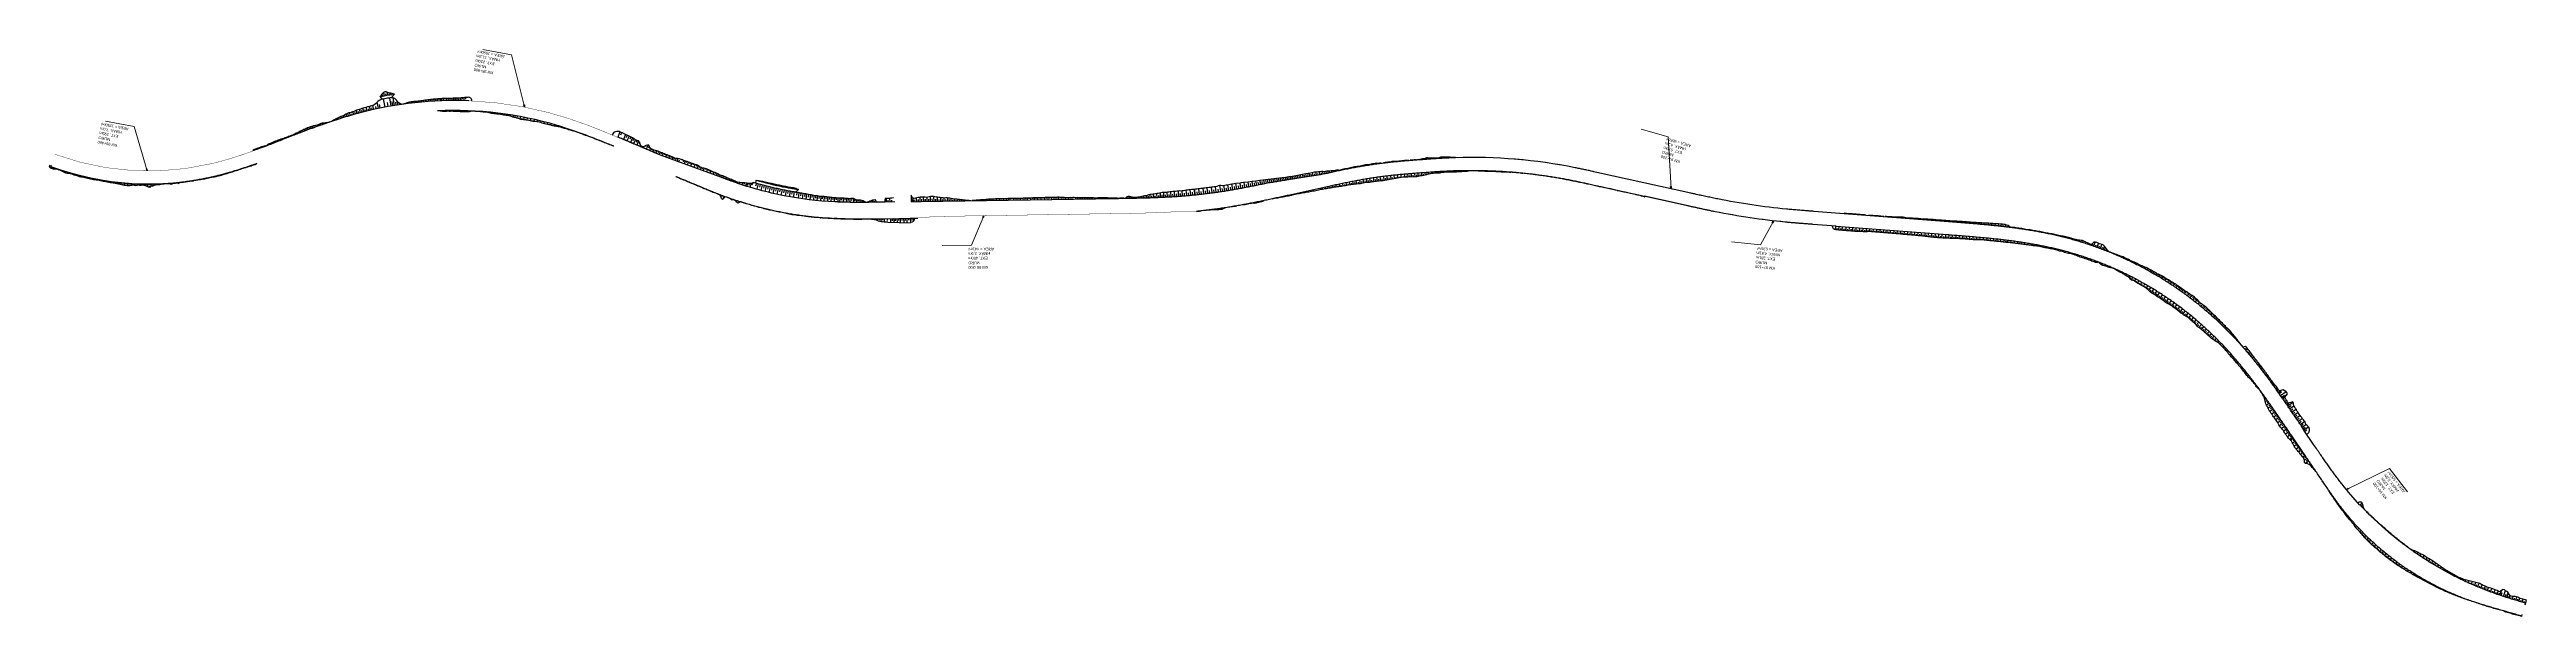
# Model space of a CAD drawing. Header units: metres. Extents: x 288738 to 324331, y 7399322 to 7465117.
# Drawn here: x 291989 to 295576, y 7462152 to 7462973 of the extents above; entities that cross this region are included whole.
import ezdxf

# ---------------------------------------------------------------- set-up
doc = ezdxf.new("R2010")
doc.units = ezdxf.units.M
doc.header["$LTSCALE"] = 10
for name, color, linetype in [('F-HZ-ATERRO-TALUDE', 110, 'Continuous'), ('F-HZ-CORREDOR', 7, 'Continuous'), ('F-HZ-CORREDOR-FEAT', 2, 'Continuous'), ('F-HZ-CORTE-TALUDE', 10, 'Continuous'), ('F-HZ-MUROS', 210, 'Continuous'), ('F-HZ-PIANO-ATERRO', 90, 'Continuous'), ('F-HZ-PIANO-CORTE', 10, 'Continuous'), ('F-HZ-TALUDE', 2, 'Continuous'), ('F-HZ-TALUDES-TIC', 7, 'Continuous'), ('U-HZ-TALUDES', 2, 'Continuous'), ('U-PLATAFORMA', 2, 'Continuous')]:
    doc.layers.add(name, color=color, linetype=linetype)
doc.layers.add('U-HZ-MURO', color=210, linetype='Continuous', lineweight=13)
doc.layers.add('U-HZ-TEXTO-MUROS', color=2, linetype='Continuous', lineweight=0)
doc.styles.add('ARIAL', font='arial.ttf')
doc.styles.add('DIM', font='arial.ttf', dxfattribs={"width": 0.8})
doc.dimstyles.new('U-1_2000', dxfattribs={"dimscale": 2, "dimtxt": 1.5, "dimasz": 0.75, "dimexe": 0.75, "dimexo": 0.75, "dimgap": 0.25, "dimtad": 1, "dimzin": 4, "dimtxsty": 'DIM', "dimblk": 'ARCHTICK', "dimcen": 0.7, "dimdle": 0.75, "dimclrd": 256, "dimclre": 256, "dimclrt": 256, "dimaunit": 1, "dimadec": 3, "dimazin": 2, "dimtfac": 1, "dimtofl": 0, "dimtmove": 0, "dimatfit": 3, "dimldrblk": 'CLOSEDBLANK', "dimfxl": 0, "dimtolj": 1, "dimtzin": 0, "dimlwd": -1, "dimlwe": -1, "dimarcsym": 0})

# ---------------------------------------------------------------- blocks, each defined once
blk = doc.blocks.new('_ArchTick')
at = {"color": 0, "linetype": 'ByBlock', "const_width": 0.15}
blk.add_lwpolyline([(-0.5, -0.5), (0.5, 0.5)], dxfattribs=at)

msp = doc.modelspace()

# ---------------------------------------------------------------- linework, layer by layer
at = {"layer": 'F-HZ-ATERRO-TALUDE', "linetype": 'Continuous', "lineweight": -3}
for p, q in [((292901.274, 7462787.635), (292901.163, 7462787.375)), ((292903.574, 7462786.656), (292903.468, 7462786.405)), ((292905.874, 7462785.676), (292905.688, 7462785.239)), ((292908.175, 7462784.697), (292908.106, 7462784.536)), ((292910.475, 7462783.717), (292910.291, 7462783.286)), ((292912.775, 7462782.739), (292912.688, 7462782.534)), ((292915.076, 7462781.76), (292914.919, 7462781.392)), ((292917.377, 7462780.784), (292917.305, 7462780.614)), ((292919.679, 7462779.808), (292919.542, 7462779.485)), ((292921.982, 7462778.835), (292921.941, 7462778.739)), ((292924.285, 7462777.863), (292924.201, 7462777.664)), ((293685.49, 7462767.678), (293684.156, 7462776.586)), ((293691.16, 7462768.559), (293689.946, 7462776.276)), ((293696.96, 7462769.5), (293695.698, 7462777.158)), ((293702.966, 7462770.515), (293701.605, 7462778.415)), ((293708.84, 7462771.548), (293707.471, 7462779.198)), ((293714.713, 7462772.619), (293713.349, 7462779.983)), ((293717.609, 7462773.16), (293716.886, 7462777.001)), ((293720.503, 7462773.709), (293719.157, 7462780.757)), ((293723.386, 7462774.263), (293722.647, 7462778.081)), ((293726.269, 7462774.825), (293724.96, 7462781.502)), ((293729.136, 7462775.39), (293728.384, 7462779.18)), ((293732.001, 7462775.962), (293730.741, 7462782.244)), ((293734.82, 7462776.531), (293734.053, 7462780.312)), ((293737.635, 7462777.104), (293736.434, 7462782.975)), ((293740.431, 7462777.679), (293739.664, 7462781.398)), ((293743.226, 7462778.258), (293742.093, 7462783.702)), ((293745.975, 7462778.833), (293745.202, 7462782.521)), ((293748.723, 7462779.411), (293747.67, 7462784.395)), ((293751.415, 7462779.981), (293750.646, 7462783.601)), ((293754.115, 7462780.497), (293753.138, 7462785.071)), ((293756.808, 7462780.933), (293756.044, 7462784.493)), ((293759.502, 7462781.365), (293758.559, 7462785.741)), ((293762.137, 7462781.788), (293761.378, 7462785.293)), ((293764.774, 7462782.211), (293763.865, 7462786.397)), ((293767.353, 7462782.625), (293766.603, 7462786.07)), ((293769.929, 7462783.038), (293769.056, 7462787.039)), ((293772.455, 7462783.444), (293771.718, 7462786.816)), ((293774.98, 7462783.849), (293774.143, 7462787.669)), ((293777.447, 7462784.245), (293776.723, 7462787.546)), ((293779.911, 7462784.64), (293779.112, 7462788.283)), ((293782.376, 7462785.036), (293781.667, 7462788.265)), ((293784.838, 7462785.431), (293784.078, 7462788.897)), ((293787.299, 7462785.826), (293786.61, 7462788.968)), ((293789.76, 7462786.221), (293789.038, 7462789.512)), ((293792.222, 7462786.617), (293791.553, 7462789.667)), ((293794.679, 7462787.011), (293793.927, 7462790.442)), ((293797.138, 7462787.406), (293796.496, 7462790.333)), ((293799.597, 7462787.8), (293798.814, 7462791.372)), ((293802.056, 7462788.195), (293801.44, 7462791.004)), ((293804.516, 7462788.59), (293803.701, 7462792.303)), ((293806.973, 7462788.985), (293806.383, 7462791.676)), ((293809.428, 7462789.379), (293808.583, 7462793.232)), ((293811.882, 7462789.773), (293811.326, 7462792.308)), ((293814.336, 7462790.167), (293813.46, 7462794.161)), ((293816.794, 7462790.561), (293816.269, 7462792.953)), ((293819.247, 7462790.955), (293818.34, 7462795.09)), ((293821.692, 7462791.347), (293821.21, 7462793.546)), ((293824.128, 7462791.738), (293823.225, 7462795.856)), ((293826.577, 7462792.131), (293826.147, 7462794.093)), ((293829.021, 7462792.524), (293828.21, 7462796.223)), ((293831.483, 7462792.919), (293831.087, 7462794.727)), ((293833.935, 7462793.303), (293833.179, 7462796.75)), ((293836.239, 7462793.808), (293835.943, 7462795.156)), ((293838.674, 7462794.342), (293838.068, 7462797.104)), ((293841.07, 7462794.868), (293840.787, 7462796.158)), ((293843.442, 7462795.387), (293843.003, 7462797.392)), ((293845.855, 7462795.915), (293845.676, 7462796.737)), ((293848.284, 7462796.444), (293847.981, 7462797.838)), ((293850.712, 7462796.971), (293850.589, 7462797.539)), ((293853.136, 7462797.495), (293852.861, 7462798.771)), ((293855.555, 7462798.013), (293855.414, 7462798.67)), ((294047.526, 7462797.945), (294047.526, 7462797.902)), ((294050.026, 7462797.942), (294050.025, 7462797.917)), ((294052.525, 7462797.931), (294052.525, 7462797.86)), ((294055.025, 7462797.912), (294055.024, 7462797.77)), ((294057.525, 7462797.885), (294057.52, 7462797.503)), ((294060.025, 7462797.849), (294060.021, 7462797.629)), ((294062.525, 7462797.804), (294062.516, 7462797.337)), ((294065.024, 7462797.752), (294065.018, 7462797.473)), ((294067.523, 7462797.691), (294067.502, 7462796.89)), ((294070.022, 7462797.622), (294070.009, 7462797.153)), ((294072.521, 7462797.544), (294072.493, 7462796.697)), ((294075.02, 7462797.458), (294075.005, 7462797.046)), ((294077.518, 7462797.365), (294077.49, 7462796.645)), ((294080.016, 7462797.262), (294080.001, 7462796.914)), ((294082.513, 7462797.151), (294082.486, 7462796.548)), ((294085.01, 7462797.032), (294084.994, 7462796.693)), ((294087.507, 7462796.905), (294087.47, 7462796.193)), ((294090.004, 7462796.769), (294089.984, 7462796.425)), ((294092.499, 7462796.624), (294092.463, 7462796.011)), ((294094.995, 7462796.472), (294094.981, 7462796.254)), ((294097.49, 7462796.312), (294097.47, 7462796.017)), ((294099.984, 7462796.142), (294099.977, 7462796.047)), ((294102.478, 7462795.965), (294102.468, 7462795.841)), ((294124.891, 7462793.995), (294124.89, 7462793.987)), ((294142.276, 7462791.998), (294142.266, 7462791.913)), ((294144.756, 7462791.68), (294144.747, 7462791.611)), ((294147.235, 7462791.353), (294147.216, 7462791.216)), ((294149.712, 7462791.018), (294149.704, 7462790.962)), ((294152.188, 7462790.675), (294152.185, 7462790.649)), ((294154.664, 7462790.324), (294154.66, 7462790.295)), ((294157.138, 7462789.964), (294157.128, 7462789.9)), ((294194.087, 7462783.582), (294194.05, 7462783.396)), ((294196.538, 7462783.092), (294196.469, 7462782.75)), ((294198.988, 7462782.593), (294198.961, 7462782.462)), ((294201.436, 7462782.088), (294201.369, 7462781.765)), ((294203.883, 7462781.575), (294203.848, 7462781.407)), ((294206.329, 7462781.058), (294206.271, 7462780.785)), ((294208.774, 7462780.536), (294208.744, 7462780.398)), ((294211.218, 7462780.008), (294211.173, 7462779.805)), ((294213.66, 7462779.477), (294213.646, 7462779.41)), ((294216.103, 7462778.943), (294216.065, 7462778.769)), ((294218.545, 7462778.407), (294218.521, 7462778.3)), ((294220.986, 7462777.868), (294220.941, 7462777.667)), ((294223.427, 7462777.329), (294223.4, 7462777.206)), ((294225.868, 7462776.788), (294225.82, 7462776.574)), ((294228.309, 7462776.248), (294228.291, 7462776.17)), ((292933.513, 7462774.01), (292933.35, 7462773.616)), ((292935.824, 7462773.056), (292935.726, 7462772.818)), ((292938.136, 7462772.107), (292937.944, 7462771.637)), ((292940.451, 7462771.162), (292940.384, 7462770.997)), ((292942.768, 7462770.224), (292942.647, 7462769.923)), ((292945.088, 7462769.291), (292945.015, 7462769.11)), ((292947.41, 7462768.364), (292947.272, 7462768.018)), ((292949.734, 7462767.444), (292949.607, 7462767.122)), ((292952.061, 7462766.53), (292951.883, 7462766.074)), ((292954.391, 7462765.623), (292954.315, 7462765.426)), ((292956.724, 7462764.725), (292956.543, 7462764.252)), ((292959.06, 7462763.835), (292958.952, 7462763.549)), ((292961.4, 7462762.954), (292960.928, 7462761.696)), ((292963.742, 7462762.081), (292963.03, 7462760.158)), ((292966.088, 7462761.217), (292964.358, 7462756.488)), ((292968.438, 7462760.363), (292968.379, 7462760.199)), ((292970.791, 7462759.518), (292970.715, 7462759.306)), ((292973.148, 7462758.684), (292973.115, 7462758.592)), ((292975.508, 7462757.86), (292975.225, 7462757.043)), ((292977.872, 7462757.048), (292977.652, 7462756.4)), ((292980.241, 7462756.247), (292979.98, 7462755.47)), ((292982.612, 7462755.457), (292982.489, 7462755.083)), ((292984.988, 7462754.677), (292984.344, 7462752.698)), ((292987.367, 7462753.909), (292986.93, 7462752.545)), ((293252.685, 7462753.321), (293252.634, 7462756.484)), ((293255.183, 7462753.361), (293255.08, 7462759.763)), ((293257.673, 7462753.401), (293257.623, 7462756.524)), ((293260.129, 7462753.44), (293260.031, 7462759.498)), ((293262.664, 7462753.481), (293262.611, 7462756.805)), ((293265.242, 7462753.522), (293265.13, 7462760.476)), ((293267.739, 7462753.562), (293267.684, 7462756.997)), ((293270.222, 7462753.602), (293270.116, 7462760.194)), ((293272.695, 7462753.642), (293272.645, 7462756.756)), ((293275.162, 7462753.682), (293275.069, 7462759.51)), ((293277.599, 7462753.721), (293277.557, 7462756.366)), ((293280.091, 7462753.761), (293280.01, 7462758.858)), ((293282.569, 7462753.801), (293282.53, 7462756.193)), ((293285.055, 7462753.841), (293284.982, 7462758.398)), ((293287.551, 7462753.881), (293287.514, 7462756.194)), ((293290.036, 7462753.921), (293289.966, 7462758.297)), ((293292.515, 7462753.961), (293292.482, 7462755.993)), ((293295, 7462754.001), (293294.939, 7462757.801)), ((293297.421, 7462754.039), (293297.395, 7462755.635)), ((293299.892, 7462754.079), (293299.846, 7462756.909)), ((293302.381, 7462754.119), (293302.36, 7462755.426)), ((293304.854, 7462754.159), (293304.818, 7462756.411)), ((293307.332, 7462754.199), (293307.316, 7462755.16)), ((293309.802, 7462754.238), (293309.777, 7462755.779)), ((293312.267, 7462754.278), (293312.258, 7462754.844)), ((293314.748, 7462754.318), (293314.735, 7462755.148)), ((293317.237, 7462754.358), (293317.232, 7462754.657)), ((293319.731, 7462754.398), (293319.724, 7462754.821)), ((293322.218, 7462754.438), (293322.216, 7462754.527)), ((293549.112, 7462758.089), (293549.082, 7462759.832)), ((293551.432, 7462758.13), (293551.409, 7462759.433)), ((293553.909, 7462758.175), (293553.866, 7462760.546)), ((293556.291, 7462758.22), (293556.276, 7462759.03)), ((293558.679, 7462758.266), (293558.661, 7462759.153)), ((293561.155, 7462758.316), (293561.149, 7462758.614)), ((293563.64, 7462758.368), (293563.623, 7462759.197)), ((293566.103, 7462758.423), (293566.089, 7462759.05)), ((293568.58, 7462758.48), (293568.543, 7462760.075)), ((293571.027, 7462758.539), (293571.001, 7462759.593)), ((293573.477, 7462758.601), (293573.41, 7462761.211)), ((293575.958, 7462758.668), (293575.919, 7462760.129)), ((293578.431, 7462758.737), (293578.338, 7462762.014)), ((293580.797, 7462758.807), (293580.736, 7462760.844)), ((293583.272, 7462758.884), (293583.135, 7462763.28)), ((293585.76, 7462758.966), (293585.683, 7462761.314)), ((293588.251, 7462759.052), (293588.079, 7462764.025)), ((293590.753, 7462759.142), (293590.659, 7462761.711)), ((293593.227, 7462759.237), (293593.014, 7462764.767)), ((293595.717, 7462759.338), (293595.599, 7462762.244)), ((293598.2, 7462759.443), (293597.937, 7462765.606)), ((293600.686, 7462759.554), (293600.538, 7462762.833)), ((293603.202, 7462759.672), (293602.886, 7462766.352)), ((293605.743, 7462759.797), (293605.576, 7462763.165)), ((293608.286, 7462759.929), (293607.934, 7462766.669)), ((293610.964, 7462760.075), (293610.774, 7462763.537)), ((293613.643, 7462760.228), (293613.231, 7462767.336)), ((293616.346, 7462760.391), (293616.12, 7462764.101)), ((293619.057, 7462760.563), (293618.595, 7462767.774)), ((293621.852, 7462760.75), (293621.606, 7462764.407)), ((293624.654, 7462760.946), (293624.128, 7462768.36)), ((293627.401, 7462761.144), (293627.126, 7462764.84)), ((293630.147, 7462761.351), (293629.581, 7462768.616)), ((293633.097, 7462761.586), (293632.788, 7462765.365)), ((293636.051, 7462761.831), (293635.381, 7462769.664)), ((293639.058, 7462762.094), (293638.707, 7462766.022)), ((293642.064, 7462762.368), (293641.323, 7462770.304)), ((293645.047, 7462762.652), (293644.661, 7462766.625)), ((293648.027, 7462762.947), (293647.233, 7462770.817)), ((293648.486, 7462762.994), (293647.686, 7462770.874)), ((293651.521, 7462763.309), (293651.102, 7462767.286)), ((293654.554, 7462763.636), (293653.677, 7462771.647)), ((293657.624, 7462763.98), (293657.164, 7462768.03)), ((293660.695, 7462764.336), (293659.744, 7462772.442)), ((293663.746, 7462764.703), (293663.255, 7462768.745)), ((293664.344, 7462740.552), (293664.383, 7462740.219)), ((293666.794, 7462765.082), (293665.786, 7462773.128)), ((293666.826, 7462740.85), (293666.842, 7462740.716)), ((293669.307, 7462741.156), (293669.36, 7462740.728)), ((293669.824, 7462765.47), (293669.308, 7462769.462)), ((293671.787, 7462741.469), (293671.82, 7462741.211)), ((293672.853, 7462765.871), (293671.788, 7462773.865)), ((293674.267, 7462741.79), (293674.33, 7462741.305)), ((293675.857, 7462766.281), (293675.316, 7462770.222)), ((293676.745, 7462742.118), (293676.797, 7462741.734)), ((293678.861, 7462766.703), (293677.742, 7462774.635)), ((293679.222, 7462742.455), (293679.381, 7462741.302)), ((293682.176, 7462767.183), (293681.56, 7462771.416)), ((293681.699, 7462742.799), (293681.799, 7462742.086)), ((293684.174, 7462743.15), (293684.407, 7462741.527)), ((293686.648, 7462743.509), (293686.768, 7462742.689)), ((293688.291, 7462768.108), (293687.666, 7462772.175)), ((293689.121, 7462743.876), (293689.262, 7462742.936)), ((293691.593, 7462744.25), (293691.63, 7462744.008)), ((293694.062, 7462769.027), (293693.443, 7462772.868)), ((293694.063, 7462744.632), (293694.1, 7462744.397)), ((293699.959, 7462770.001), (293699.292, 7462773.958)), ((293701.468, 7462745.825), (293701.493, 7462745.671)), ((293703.934, 7462746.237), (293703.996, 7462745.865)), ((293705.903, 7462771.026), (293705.217, 7462774.93)), ((293706.398, 7462746.655), (293706.432, 7462746.456)), ((293710.65, 7462747.342), (293710.641, 7462747.394)), ((293711.778, 7462772.079), (293711.068, 7462775.974)), ((293713.132, 7462747.636), (293713.115, 7462747.733)), ((293715.587, 7462748.101), (293715.555, 7462748.274)), ((293718.058, 7462748.443), (293718.032, 7462748.582)), ((293720.554, 7462748.55), (293720.438, 7462749.172)), ((293722.979, 7462749.152), (293722.933, 7462749.392)), ((293725.351, 7462749.939), (293725.322, 7462750.095)), ((293727.779, 7462750.511), (293727.773, 7462750.538)), ((293730.983, 7462751.191), (293731.018, 7462751.012)), ((293733.436, 7462751.675), (293733.64, 7462750.642)), ((293735.888, 7462752.163), (293736.007, 7462751.568)), ((293738.339, 7462752.654), (293738.527, 7462751.722)), ((293740.789, 7462753.152), (293740.886, 7462752.675)), ((293743.238, 7462753.652), (293743.414, 7462752.797)), ((293745.687, 7462754.156), (293745.746, 7462753.869)), ((293749.83, 7462754.98), (293749.822, 7462755.016)), ((294230.75, 7462775.708), (294230.72, 7462775.576)), ((294233.191, 7462775.167), (294233.177, 7462775.105)), ((294235.632, 7462774.627), (294235.622, 7462774.586)), ((294247.836, 7462771.925), (294247.836, 7462771.925)), ((294250.277, 7462771.385), (294250.274, 7462771.371)), ((294257.6, 7462769.764), (294257.593, 7462769.735)), ((294264.922, 7462768.143), (294264.866, 7462767.887)), ((294267.363, 7462767.603), (294267.339, 7462767.491)), ((294269.804, 7462767.062), (294269.776, 7462766.934)), ((294272.245, 7462766.522), (294272.242, 7462766.508)), ((294274.686, 7462765.981), (294274.664, 7462765.88)), ((294279.568, 7462764.901), (294279.548, 7462764.809)), ((294286.891, 7462763.28), (294286.857, 7462763.129)), ((294289.331, 7462762.739), (294289.282, 7462762.517)), ((294291.772, 7462762.199), (294291.761, 7462762.15)), ((294294.213, 7462761.659), (294294.158, 7462761.408)), ((294296.654, 7462761.118), (294296.617, 7462760.949)), ((293127.344, 7462728.73), (293127.342, 7462728.694)), ((293129.842, 7462728.62), (293129.835, 7462728.468)), ((293130.505, 7462728.593), (293130.502, 7462728.513)), ((293133.004, 7462728.498), (293133, 7462728.403)), ((293135.502, 7462728.412), (293135.501, 7462728.369)), ((293138.001, 7462728.337), (293137.993, 7462728.066)), ((293140.5, 7462728.27), (293140.497, 7462728.139)), ((293142.999, 7462728.213), (293142.992, 7462727.84)), ((293145.499, 7462728.165), (293145.497, 7462728.038)), ((293147.999, 7462728.125), (293147.996, 7462727.927)), ((293150.498, 7462728.093), (293150.496, 7462727.917)), ((293152.998, 7462728.068), (293152.994, 7462727.512)), ((293155.498, 7462728.05), (293155.496, 7462727.616)), ((293157.998, 7462728.039), (293157.995, 7462727.147)), ((293160.498, 7462728.034), (293160.498, 7462727.64)), ((293162.998, 7462728.036), (293162.999, 7462727.294)), ((293165.498, 7462728.042), (293165.5, 7462727.672)), ((293167.998, 7462728.054), (293168.001, 7462727.567)), ((293170.498, 7462728.071), (293170.5, 7462727.876)), ((293172.998, 7462728.091), (293173.001, 7462727.727)), ((293175.498, 7462728.115), (293175.499, 7462728.029)), ((293177.998, 7462728.143), (293178.005, 7462727.552)), ((293180.498, 7462728.174), (293180.503, 7462727.715)), ((293182.997, 7462728.208), (293183.014, 7462727.007)), ((293185.497, 7462728.243), (293185.508, 7462727.489)), ((293187.997, 7462728.28), (293188.04, 7462725.446)), ((293190.497, 7462728.319), (293190.525, 7462726.478)), ((293192.996, 7462728.358), (293193.063, 7462724.169)), ((293195.496, 7462728.399), (293195.534, 7462726.051)), ((293197.996, 7462728.439), (293198.076, 7462723.424)), ((293202.421, 7462728.51), (293202.463, 7462725.861)), ((293207.22, 7462728.587), (293207.307, 7462723.146)), ((293209.345, 7462728.621), (293209.396, 7462725.463)), ((293211.904, 7462728.662, 693), (293211.994, 7462723.062, 693)), ((293214.03, 7462728.696, 693), (293214.08, 7462725.538, 693)), ((293216.529, 7462728.736, 693), (293216.622, 7462722.98, 693)), ((293218.655, 7462728.771, 693), (293218.706, 7462725.613, 693)), ((293221.155, 7462728.811, 693), (293221.25, 7462722.898, 693)), ((293223.654, 7462728.851, 693), (293223.7, 7462725.993, 693)), ((293226.153, 7462728.951, 693), (293226.252, 7462722.81, 693)), ((293228.279, 7462728.985, 693), (293228.329, 7462725.827, 693)), ((293230.778, 7462729.025, 693), (293230.875, 7462722.999, 693)), ((293233.278, 7462729.065, 693), (293233.324, 7462726.208, 693)), ((293235.777, 7462729.046), (293235.88, 7462722.639)), ((293237.903, 7462729.08), (293237.953, 7462725.922)), ((293240.402, 7462729.12), (293240.472, 7462724.8)), ((293651.92, 7462739.178), (293651.934, 7462739.039)), ((293654.406, 7462739.437), (293654.45, 7462739.026)), ((293656.892, 7462739.704), (293656.902, 7462739.607)), ((293659.377, 7462739.98), (293659.388, 7462739.882)), ((293661.861, 7462740.262), (293661.866, 7462740.213)), ((294647.715, 7462731.408), (294647.719, 7462731.461)), ((294650.204, 7462731.218), (294650.21, 7462731.294)), ((294652.694, 7462731.027), (294652.711, 7462731.246)), ((294655.18, 7462730.837), (294655.195, 7462731.034)), ((294657.669, 7462730.647), (294657.692, 7462730.941)), ((294660.154, 7462730.458), (294660.159, 7462730.521)), ((294662.639, 7462730.268), (294662.659, 7462730.527)), ((294665.119, 7462730.078), (294665.138, 7462730.338)), ((294667.6, 7462729.889), (294667.658, 7462730.643)), ((294670.087, 7462729.699), (294670.122, 7462730.159)), ((294672.572, 7462729.509), (294672.647, 7462730.492)), ((294675.046, 7462729.32), (294675.073, 7462729.67)), ((294677.527, 7462729.131), (294677.562, 7462729.587)), ((294680.015, 7462728.941), (294680.027, 7462729.096)), ((294682.5, 7462728.751), (294682.522, 7462729.046)), ((294684.986, 7462728.561), (294685.004, 7462728.798)), ((294687.476, 7462728.371), (294687.521, 7462728.962)), ((294689.967, 7462728.18), (294689.993, 7462728.52)), ((294692.458, 7462727.99), (294692.517, 7462728.762)), ((294694.949, 7462727.8), (294694.981, 7462728.225)), ((294697.437, 7462727.61), (294697.492, 7462728.33)), ((294699.928, 7462727.42), (294699.955, 7462727.768)), ((294702.411, 7462727.23), (294702.466, 7462727.956)), ((294704.897, 7462727.04), (294704.931, 7462727.485)), ((294707.385, 7462726.85), (294707.463, 7462727.873)), ((294709.875, 7462726.66), (294709.91, 7462727.114)), ((294712.366, 7462726.469), (294712.438, 7462727.411)), ((294714.858, 7462726.279), (294714.897, 7462726.788)), ((294717.351, 7462726.089), (294717.428, 7462727.107)), ((294719.842, 7462725.898), (294719.877, 7462726.363)), ((294722.332, 7462725.708), (294722.398, 7462726.57)), ((294724.824, 7462725.518), (294724.859, 7462725.987)), ((294727.315, 7462725.328), (294727.382, 7462726.213)), ((294729.807, 7462725.137), (294729.841, 7462725.586)), ((294732.298, 7462724.947), (294732.369, 7462725.875)), ((294734.79, 7462724.757), (294734.824, 7462725.2)), ((294737.283, 7462724.566), (294737.353, 7462725.487)), ((294739.776, 7462724.376), (294739.811, 7462724.834)), ((294742.268, 7462724.185), (294742.339, 7462725.112)), ((294744.758, 7462723.994), (294744.797, 7462724.51)), ((294747.25, 7462723.802), (294747.332, 7462724.881)), ((294749.742, 7462723.609), (294749.784, 7462724.156)), ((294752.233, 7462723.416), (294752.322, 7462724.569)), ((294754.724, 7462723.222), (294754.771, 7462723.817)), ((294757.215, 7462723.028), (294757.313, 7462724.277)), ((294759.706, 7462722.833), (294759.756, 7462723.463)), ((294762.196, 7462722.637), (294762.301, 7462723.948)), ((294764.687, 7462722.438), (294764.738, 7462723.073)), ((294767.178, 7462722.238), (294767.282, 7462723.513)), ((294769.668, 7462722.034), (294769.723, 7462722.702)), ((294772.158, 7462721.828), (294772.271, 7462723.191)), ((294774.647, 7462721.62), (294774.705, 7462722.306)), ((294777.135, 7462721.408), (294777.26, 7462722.88)), ((294779.623, 7462721.194), (294779.688, 7462721.944)), ((294782.111, 7462720.976), (294782.247, 7462722.529)), ((294784.599, 7462720.756), (294784.668, 7462721.533)), ((294787.079, 7462720.533), (294787.236, 7462722.265)), ((294789.564, 7462720.307), (294789.645, 7462721.183)), ((294792.044, 7462720.077), (294792.225, 7462722.002)), ((294794.528, 7462719.842), (294794.624, 7462720.852)), ((294797.008, 7462719.603), (294797.219, 7462721.772)), ((294799.489, 7462719.359), (294799.602, 7462720.497)), ((294801.969, 7462719.11), (294802.206, 7462721.456)), ((294804.451, 7462718.857), (294804.571, 7462720.029)), ((294806.926, 7462718.599), (294807.19, 7462721.113)), ((294809.4, 7462718.336), (294809.544, 7462719.679)), ((294811.877, 7462718.067), (294812.182, 7462720.85)), ((294814.353, 7462717.793), (294814.514, 7462719.231)), ((294816.829, 7462717.513), (294817.167, 7462720.475)), ((294819.3, 7462717.229), (294819.465, 7462718.641)), ((294821.762, 7462716.94), (294822.084, 7462719.651)), ((294824.18, 7462716.649), (294824.313, 7462717.739)), ((294826.42, 7462716.374), (294826.572, 7462717.595)), ((294882.989, 7462707.212), (294883.003, 7462707.281)), ((294885.435, 7462706.701), (294885.476, 7462706.898)), ((294887.875, 7462706.18), (294887.91, 7462706.344)), ((294890.315, 7462705.648), (294890.403, 7462706.051)), ((294892.747, 7462705.106), (294892.809, 7462705.382)), ((294895.18, 7462704.553), (294895.326, 7462705.185)), ((294897.611, 7462703.987), (294897.677, 7462704.268)), ((294900.039, 7462703.41), (294900.187, 7462704.025)), ((294902.463, 7462702.822), (294902.547, 7462703.162)), ((294904.886, 7462702.222), (294905.069, 7462702.954)), ((294907.306, 7462701.61), (294907.397, 7462701.969)), ((294909.722, 7462700.986), (294909.922, 7462701.752)), ((294912.135, 7462700.35), (294912.243, 7462700.757)), ((294914.545, 7462699.704), (294914.782, 7462700.577)), ((294916.951, 7462699.045), (294917.08, 7462699.512)), ((294919.353, 7462698.374), (294919.603, 7462699.26)), ((294921.754, 7462697.691), (294921.883, 7462698.141)), ((294924.149, 7462696.997), (294924.433, 7462697.969)), ((294926.534, 7462696.294), (294926.706, 7462696.874)), ((294928.891, 7462695.586), (294929.355, 7462697.117)), ((294931.212, 7462694.876), (294931.529, 7462695.903)), ((294933.572, 7462694.143), (294934.258, 7462696.331)), ((294935.926, 7462693.399), (294936.229, 7462694.349)), ((294938.275, 7462692.644), (294938.783, 7462694.213)), ((294940.62, 7462691.877), (294940.823, 7462692.492)), ((294942.969, 7462691.096), (294943.287, 7462692.045)), ((294945.323, 7462690.301), (294945.495, 7462690.807)), ((294946.819, 7462689.79), (294947.682, 7462692.299)), ((294947.885, 7462689.423), (294948.683, 7462691.728)), ((294949.92, 7462688.714), (294951.887, 7462694.317)), ((294952.237, 7462687.893), (294953.266, 7462690.78)), ((294954.559, 7462687.059), (294956.602, 7462692.704)), ((294956.879, 7462686.213), (294957.897, 7462688.986)), ((294959.193, 7462685.357), (294961.283, 7462690.961)), ((294961.499, 7462684.491), (294962.549, 7462687.263)), ((294963.591, 7462683.694), (294965.334, 7462688.239)), ((294965.571, 7462682.929), (294966.219, 7462684.597)), ((294967.53, 7462682.164), (294968.351, 7462684.254)), ((294969.583, 7462681.352), (294969.786, 7462681.859)), ((294956.465, 7462665.542), (294956.323, 7462665.173)), ((294958.797, 7462664.641), (294958.581, 7462664.086)), ((294961.124, 7462663.729), (294960.43, 7462661.97)), ((294963.447, 7462662.805), (294963.062, 7462661.844)), ((294965.766, 7462661.869), (294965.042, 7462660.09)), ((294968.079, 7462660.921), (294967.752, 7462660.129)), ((294970.387, 7462659.961), (294969.767, 7462658.48)), ((294972.691, 7462658.991), (294972.416, 7462658.342)), ((294974.99, 7462658.007), (294974.584, 7462657.065)), ((295167.914, 7462539.718), (295169.352, 7462540.963)), ((295169.534, 7462537.839), (295172.327, 7462540.236)), ((295171.147, 7462535.953), (295172.497, 7462537.103)), ((295172.753, 7462534.059), (295175.374, 7462536.273)), ((295174.351, 7462532.161), (295175.603, 7462533.21)), ((295175.944, 7462530.253), (295178.363, 7462532.265)), ((295177.53, 7462528.338), (295178.713, 7462529.314)), ((295179.108, 7462526.42), (295181.356, 7462528.262)), ((295180.681, 7462524.494), (295181.767, 7462525.378)), ((295182.248, 7462522.56), (295184.453, 7462524.34)), ((295183.807, 7462520.619), (295184.889, 7462521.486)), ((295185.361, 7462518.673), (295187.497, 7462520.374)), ((295186.909, 7462516.722), (295187.977, 7462517.566)), ((295188.451, 7462514.766), (295190.599, 7462516.452)), ((295189.987, 7462512.804), (295191.053, 7462513.636)), ((295191.516, 7462510.838), (295193.629, 7462512.476)), ((295193.041, 7462508.866), (295194.099, 7462509.682)), ((295194.559, 7462506.89), (295196.658, 7462508.498)), ((295196.07, 7462504.911), (295197.089, 7462505.686)), ((295197.577, 7462502.926), (295199.613, 7462504.467)), ((295199.078, 7462500.937), (295200.066, 7462501.681)), ((295200.574, 7462498.943), (295202.567, 7462500.435)), ((295202.063, 7462496.948), (295203.015, 7462497.656)), ((295203.548, 7462494.945), (295205.46, 7462496.36)), ((295205.029, 7462492.938), (295205.985, 7462493.642)), ((295206.505, 7462490.929), (295208.393, 7462492.313)), ((295207.976, 7462488.917), (295208.946, 7462489.625)), ((295190.646, 7462479.579), (295190.431, 7462479.421)), ((295192.122, 7462477.561), (295191.893, 7462477.394)), ((295193.594, 7462475.54), (295193.028, 7462475.129)), ((295195.06, 7462473.515), (295194.662, 7462473.227)), ((295196.523, 7462471.488), (295195.457, 7462470.721)), ((295201.088, 7462465.102), (295197.988, 7462462.9)), ((295199.638, 7462467.139), (295198.498, 7462466.326)), ((295203.976, 7462461.02), (295199.943, 7462458.177)), ((295202.533, 7462463.062), (295200.657, 7462461.735)), ((295206.851, 7462456.93), (295202.369, 7462453.791)), ((295205.415, 7462458.976), (295203.281, 7462457.477)), ((295208.284, 7462454.881), (295205.79, 7462453.14)), ((295209.442, 7462486.904), (295211.42, 7462488.34)), ((295210.896, 7462484.896), (295211.993, 7462485.688)), ((295212.352, 7462482.878), (295214.52, 7462484.438)), ((295213.588, 7462481.156), (295214.685, 7462481.948)), ((295214.835, 7462479.415), (295216.945, 7462480.923)), ((295216.227, 7462477.465), (295217.432, 7462478.322)), ((295216.774, 7462476.694), (295221.071, 7462479.748)), ((295217.949, 7462475.04), (295221.308, 7462477.42)), ((295219.818, 7462472.395), (295228.153, 7462478.273)), ((295221.594, 7462469.869), (295226.088, 7462473.025)), ((295222.389, 7462468.735), (295229.453, 7462473.687)), ((295222.77, 7462468.191), (295225.316, 7462469.974)), ((295223.152, 7462467.645), (295226.273, 7462469.828)), ((295224.552, 7462465.641), (295226.03, 7462466.672)), ((295225.965, 7462463.614), (295228.759, 7462465.558)), ((295227.368, 7462461.595), (295228.681, 7462462.505)), ((295228.762, 7462459.585), (295231.55, 7462461.515)), ((295229.486, 7462458.538), (295232.216, 7462460.424)), ((295230.263, 7462457.414), (295238.184, 7462462.883)), ((295231.769, 7462455.23), (295235.348, 7462457.694)), ((295233.263, 7462453.059), (295239.568, 7462457.392)), ((295209.713, 7462452.83), (295204.51, 7462449.208)), ((295212.564, 7462448.723), (295207.489, 7462445.208)), ((295211.14, 7462450.778), (295208.601, 7462449.015)), ((295215.406, 7462444.609), (295210.332, 7462441.112)), ((295213.987, 7462446.667), (295211.405, 7462444.883)), ((295218.239, 7462440.489), (295213.407, 7462437.173)), ((295216.824, 7462442.549), (295214.347, 7462440.847)), ((295221.065, 7462436.364), (295216.068, 7462432.946)), ((295219.653, 7462438.427), (295217.254, 7462436.783)), ((295223.885, 7462432.235), (295218.447, 7462428.526)), ((295222.476, 7462434.3), (295219.775, 7462432.456)), ((295226.7, 7462428.103), (295221.608, 7462424.637)), ((295225.294, 7462430.17), (295222.639, 7462428.361)), ((295229.513, 7462423.969), (295224.58, 7462420.616)), ((295228.107, 7462426.036), (295225.622, 7462424.346)), ((295232.323, 7462419.833), (295227.298, 7462416.42)), ((295230.918, 7462421.901), (295228.414, 7462420.2)), ((295233.727, 7462417.765), (295231.188, 7462416.041)), ((295234.852, 7462450.745), (295237.954, 7462452.872)), ((295236.445, 7462448.418), (295242.665, 7462452.676)), ((295237.946, 7462446.22), (295240.919, 7462448.252)), ((295239.463, 7462443.996), (295245.41, 7462448.054)), ((295240.958, 7462441.803), (295243.905, 7462443.811)), ((295242.454, 7462439.608), (295248.317, 7462443.599)), ((295243.953, 7462437.406), (295246.969, 7462439.457)), ((295245.459, 7462435.193), (295251.374, 7462439.214)), ((295247.052, 7462432.851), (295250.111, 7462434.929)), ((295248.65, 7462430.5), (295254.947, 7462434.777)), ((295250.012, 7462428.496), (295253.025, 7462430.543)), ((295251.388, 7462426.469), (295256.95, 7462430.247)), ((295252.698, 7462424.54), (295255.813, 7462426.655)), ((295254.075, 7462422.513), (295260.504, 7462426.879)), ((295255.381, 7462420.59), (295258.395, 7462422.637)), ((295235.132, 7462415.697), (295230.172, 7462412.329)), ((295237.941, 7462411.561), (295233.405, 7462408.48)), ((295236.537, 7462413.629), (295234.214, 7462412.052)), ((295238.856, 7462410.213), (295234.509, 7462407.261)), ((295241.666, 7462406.077), (295237.489, 7462403.24)), ((295240.261, 7462408.145), (295238.2, 7462406.745)), ((295244.475, 7462401.941), (295239.833, 7462398.788)), ((295243.07, 7462404.009), (295240.86, 7462402.508)), ((295247.284, 7462397.805), (295242.675, 7462394.674)), ((295245.879, 7462399.873), (295243.538, 7462398.282)), ((295250.093, 7462393.668), (295245.927, 7462390.839)), ((295248.688, 7462395.736), (295246.562, 7462394.292)), ((295252.902, 7462389.532), (295248.897, 7462386.812)), ((295251.498, 7462391.6), (295249.623, 7462390.327)), ((295255.711, 7462385.396), (295252.299, 7462383.075)), ((295254.307, 7462387.464), (295252.478, 7462386.221)), ((295257.116, 7462383.328), (295255.496, 7462382.225)), ((295258.521, 7462381.26), (295254.483, 7462378.507)), ((295261.33, 7462377.123), (295256.42, 7462373.762)), ((295259.925, 7462379.191), (295257.343, 7462377.428)), ((295262.734, 7462375.055), (295261.378, 7462374.124)), ((295264.139, 7462372.987), (295262.418, 7462371.802)), ((295265.544, 7462370.919), (295264.937, 7462370.5)), ((295266.948, 7462368.851), (295265.975, 7462368.176)), ((295268.353, 7462366.783), (295268.063, 7462366.581)), ((295269.758, 7462364.715), (295269.452, 7462364.501)), ((295271.162, 7462362.647), (295271.121, 7462362.618)), ((295335.188, 7462313.907), (295338.203, 7462316.707)), ((295335.364, 7462313.718), (295338.305, 7462316.452)), ((295336.989, 7462311.979), (295338.157, 7462313.075)), ((295338.498, 7462310.38), (295339.975, 7462311.779)), ((295339.941, 7462308.863), (295340.211, 7462309.121)), ((295341.628, 7462307.106), (295341.76, 7462307.233)), ((295407.748, 7462249.826), (295407.815, 7462249.92)), ((295409.747, 7462248.392), (295410.128, 7462248.926)), ((295411.723, 7462246.99), (295412.077, 7462247.491)), ((295413.701, 7462245.6), (295414.784, 7462247.151)), ((295415.738, 7462244.185), (295416.384, 7462245.119)), ((295417.803, 7462242.767), (295419.161, 7462244.753)), ((295419.877, 7462241.357), (295420.584, 7462242.402)), ((295421.936, 7462239.972), (295423.557, 7462242.397)), ((295423.982, 7462238.612), (295424.933, 7462240.051)), ((295426.072, 7462237.237), (295428.089, 7462240.32)), ((295428.183, 7462235.863), (295429.185, 7462237.413)), ((295430.302, 7462234.501), (295432.277, 7462237.59)), ((295432.428, 7462233.15), (295433.407, 7462234.699)), ((295434.56, 7462231.809), (295436.49, 7462234.897)), ((295436.698, 7462230.479), (295437.656, 7462232.028)), ((295438.841, 7462229.163), (295440.78, 7462232.335)), ((295440.991, 7462227.857), (295441.921, 7462229.396)), ((295443.138, 7462226.567), (295444.859, 7462229.449)), ((295445.299, 7462225.284), (295446.123, 7462226.68)), ((295447.469, 7462224.012), (295449.065, 7462226.748)), ((295449.636, 7462222.755), (295450.375, 7462224.037)), ((295451.806, 7462221.511), (295453.142, 7462223.857)), ((295453.982, 7462220.28), (295454.583, 7462221.348)), ((295456.162, 7462219.06), (295457.231, 7462220.982)), ((295458.357, 7462217.846), (295458.862, 7462218.764)), ((295460.552, 7462216.647), (295461.454, 7462218.308)), ((295462.749, 7462215.462), (295463.138, 7462216.187)), ((295464.959, 7462214.284), (295465.682, 7462215.648)), ((295467.174, 7462213.117), (295467.504, 7462213.747)), ((295469.396, 7462211.962), (295469.992, 7462213.115)), ((295471.624, 7462210.818), (295471.906, 7462211.371)), ((295473.857, 7462209.686), (295474.383, 7462210.731)), ((295476.093, 7462208.566), (295476.323, 7462209.028)), ((295478.322, 7462207.464), (295478.902, 7462208.645)), ((295480.569, 7462206.368), (295480.885, 7462207.02)), ((295482.819, 7462205.283), (295483.539, 7462206.787)), ((295485.081, 7462204.208), (295485.466, 7462205.025)), ((295487.327, 7462203.154), (295488.249, 7462205.132)), ((295489.577, 7462202.113), (295490.117, 7462203.288)), ((295491.838, 7462201.078), (295493.06, 7462203.769)), ((295496.341, 7462199.063), (295497.924, 7462202.646)), ((295494.099, 7462200.059), (295494.787, 7462201.596)), ((295498.624, 7462198.061), (295499.48, 7462200.025)), ((295500.913, 7462197.069), (295502.754, 7462201.355)), ((295503.204, 7462196.092), (295504.194, 7462198.428)), ((295505.513, 7462195.121), (295507.583, 7462200.075)), ((295507.158, 7462170.991), (295507.111, 7462170.872)), ((295507.847, 7462194.153), (295508.877, 7462196.655)), ((295509.541, 7462170.236), (295509.511, 7462170.158)), ((295510.184, 7462193.197), (295512.175, 7462198.106)), ((295511.928, 7462169.492), (295511.884, 7462169.377)), ((295512.515, 7462192.259), (295513.458, 7462194.618)), ((295514.317, 7462168.757), (295514.281, 7462168.659)), ((295514.861, 7462191.328), (295516.697, 7462195.992)), ((295516.709, 7462168.03), (295516.587, 7462167.701)), ((295517.202, 7462190.413), (295518.067, 7462192.642)), ((295519.103, 7462167.309), (295519.036, 7462167.125)), ((295519.546, 7462189.511), (295521.328, 7462194.176)), ((295521.499, 7462166.595), (295521.399, 7462166.319)), ((295521.902, 7462188.618), (295522.806, 7462191.024)), ((295524.256, 7462187.739), (295526.131, 7462192.804)), ((295526.624, 7462186.869), (295527.537, 7462189.374)), ((295528.996, 7462186.012), (295530.742, 7462190.881)), ((295531.372, 7462185.167), (295532.223, 7462187.578)), ((295533.721, 7462184.344), (295535.291, 7462188.863)), ((295536.079, 7462183.531), (295536.893, 7462185.909)), ((295537.592, 7462183.015), (295539.914, 7462189.861)), ((295539.75, 7462182.288), (295541.27, 7462186.831)), ((295542.912, 7462181.239), (295545.707, 7462189.741)), ((295545.406, 7462180.424), (295546.693, 7462184.391)), ((295547.62, 7462179.711), (295549.789, 7462186.475)), ((295549.336, 7462179.163), (295550.147, 7462181.714)), ((295551.157, 7462178.586), (295552.319, 7462182.272)), ((295553.546, 7462177.837), (295554.118, 7462179.673)), ((295555.88, 7462177.113), (295557.169, 7462181.285)), ((295558.234, 7462176.389), (295558.942, 7462178.703)), ((295560.626, 7462175.66), (295562.096, 7462180.506)), ((295563.028, 7462174.935), (295563.752, 7462177.339)), ((295565.407, 7462174.221), (295566.748, 7462178.712)), ((295567.801, 7462173.508), (295568.442, 7462175.671)), ((295570.199, 7462172.799), (295571.456, 7462177.06)), ((295572.596, 7462172.094), (295573.244, 7462174.302)), ((295523.896, 7462165.887), (295523.834, 7462165.711)), ((295526.295, 7462165.182), (295526.17, 7462164.823)), ((295528.695, 7462164.482), (295528.627, 7462164.284)), ((295531.095, 7462163.783), (295530.966, 7462163.403)), ((295533.496, 7462163.087), (295533.436, 7462162.906)), ((295535.898, 7462162.391), (295535.843, 7462162.226)), ((295538.299, 7462161.695), (295538.288, 7462161.662)), ((295540.7, 7462161), (295540.653, 7462160.853)), ((295543.102, 7462160.305), (295543.069, 7462160.202)), ((295545.503, 7462159.609), (295545.354, 7462159.136)), ((295547.904, 7462158.914), (295547.81, 7462158.611)), ((295550.306, 7462158.219), (295550.081, 7462157.49)), ((295552.707, 7462157.524), (295552.599, 7462157.17)), ((295555.109, 7462156.829), (295554.894, 7462156.12)), ((295557.51, 7462156.134), (295557.397, 7462155.758)), ((295559.912, 7462155.439), (295559.696, 7462154.718)), ((295562.313, 7462154.744), (295562.228, 7462154.458)), ((295564.714, 7462154.049), (295564.628, 7462153.755)), ((295567.116, 7462153.354), (295567.084, 7462153.245))]:
    msp.add_line(p, q, dxfattribs=at)
at = {"layer": 'F-HZ-ATERRO-TALUDE', "color": 2, "linetype": 'Continuous', "lineweight": -3, "flags": 128}
for points in [[(293186.847, 7462752.266), (293185.27, 7462755.835), (293183.286, 7462755.459), (293181.301, 7462755.197), (293179.326, 7462754.333), (293177.349, 7462753.571), (293175.376, 7462752.595), (293173.394, 7462752.343), (293172.069, 7462752.084)], [(293211.366, 7462758.49), (293211.206, 7462758.459), (293209.209, 7462758.291), (293207.211, 7462758.118), (293205.217, 7462757.749), (293203.217, 7462757.762), (293201.218, 7462757.644), (293199.221, 7462757.472), (293198.244, 7462752.467)], [(293251.647, 7462759.637), (293249.917, 7462759.423), (293249.197, 7462759.36), (293247.199, 7462759.211), (293245.206, 7462758.733), (293243.215, 7462758.191), (293241.223, 7462757.657), (293239.21, 7462758.484), (293237.145, 7462762.499)]]:
    msp.add_lwpolyline(points, dxfattribs=at)
at = {"layer": 'F-HZ-CORREDOR', "color": 90, "linetype": 'Continuous', "lineweight": -3, "ltscale": 0.05}
for p, q in [((292558.256, 7462884.819), (292558.274, 7462884.306)), ((292560.755, 7462884.897), (292560.786, 7462883.842)), ((292563.254, 7462884.964), (292563.267, 7462884.438)), ((292565.754, 7462885.02), (292565.775, 7462883.94)), ((292568.253, 7462885.063), (292568.262, 7462884.461)), ((292570.753, 7462885.094), (292570.765, 7462883.907)), ((292573.253, 7462885.113), (292573.256, 7462884.49)), ((292575.753, 7462885.121), (292575.754, 7462883.684)), ((292578.253, 7462885.116), (292578.249, 7462884.341)), ((292580.753, 7462885.099), (292580.738, 7462883.53)), ((292583.253, 7462885.07), (292583.241, 7462884.255)), ((292585.752, 7462885.03), (292585.72, 7462883.295)), ((292588.252, 7462884.976), (292588.23, 7462884.073)), ((292590.751, 7462884.911), (292590.698, 7462883.065)), ((292593.25, 7462884.834), (292593.22, 7462883.933)), ((292595.748, 7462884.746), (292595.683, 7462883.031)), ((292598.078, 7462884.651), (292598.021, 7462883.32)), ((292780.993, 7462843.684), (292780.914, 7462843.484)), ((292783.318, 7462842.766), (292783.162, 7462842.371)), ((292785.642, 7462841.844), (292785.568, 7462841.657)), ((292787.964, 7462840.916), (292787.868, 7462840.678)), ((292790.283, 7462839.984), (292790.238, 7462839.872)), ((292792.601, 7462839.047), (292792.478, 7462838.744)), ((292794.917, 7462838.105), (292794.865, 7462837.979)), ((292797.231, 7462837.159), (292797.167, 7462837.002)), ((292799.542, 7462836.207), (292799.514, 7462836.139)), ((292801.852, 7462835.251), (292801.813, 7462835.155)), ((292804.16, 7462834.289), (292804.14, 7462834.24))]:
    msp.add_line(p, q, dxfattribs=at)
at = {"layer": 'F-HZ-CORREDOR', "color": 1, "linetype": 'Continuous', "lineweight": -3, "ltscale": 0.05}
for p, q in [((292602.387, 7462884.291), (292602.395, 7462884.449)), ((292604.869, 7462883.995), (292604.878, 7462884.156)), ((292607.363, 7462883.84), (292607.383, 7462884.172)), ((292612.346, 7462883.44), (292612.375, 7462883.846)), ((292609.854, 7462883.63), (292609.867, 7462883.822)), ((292614.837, 7462883.231), (292614.853, 7462883.448)), ((292617.317, 7462882.931), (292617.36, 7462883.473)), ((292619.798, 7462882.644), (292619.824, 7462882.956)), ((292622.289, 7462882.507), (292622.338, 7462883.051)), ((292624.756, 7462882.104), (292624.79, 7462882.463)), ((292627.185, 7462881.519), (292627.291, 7462882.584)), ((292629.611, 7462880.917), (292629.685, 7462881.625)), ((292632.08, 7462880.569), (292632.244, 7462882.068)), ((292634.574, 7462880.389), (292634.653, 7462881.09)), ((292637.037, 7462879.975), (292637.218, 7462881.504)), ((292639.524, 7462879.733), (292639.615, 7462880.468)), ((292641.997, 7462879.428), (292642.185, 7462880.89)), ((292644.448, 7462878.936), (292644.556, 7462879.751)), ((292646.895, 7462878.427), (292647.144, 7462880.23)), ((292649.382, 7462878.172), (292649.504, 7462879.026)), ((292651.872, 7462877.951), (292652.104, 7462879.519)), ((292654.274, 7462877.334), (292654.413, 7462878.243)), ((292656.729, 7462876.926), (292657.02, 7462878.768)), ((292659.079, 7462876.073), (292659.267, 7462877.226)), ((292661.471, 7462875.357), (292661.909, 7462877.973)), ((292663.924, 7462874.882), (292664.155, 7462876.217)), ((292666.326, 7462874.195), (292666.845, 7462877.122)), ((292668.672, 7462873.333), (292668.977, 7462875.008)), ((292671.027, 7462872.505), (292671.725, 7462876.231)), ((292673.474, 7462872.015), (292673.835, 7462873.889)), ((292675.959, 7462871.741), (292676.658, 7462875.283)), ((292678.417, 7462871.296), (292678.77, 7462873.043)), ((292680.885, 7462870.993), (292681.569, 7462874.289)), ((292683.361, 7462870.677), (292683.69, 7462872.226)), ((292685.778, 7462870.041), (292686.475, 7462873.247)), ((292688.219, 7462869.5), (292688.576, 7462871.103)), ((292690.688, 7462869.131), (292691.376, 7462872.156)), ((292693.185, 7462869.099), (292693.477, 7462870.353)), ((292695.674, 7462868.865), (292696.19, 7462871.037)), ((292698.122, 7462868.443), (292698.366, 7462869.449)), ((292700.506, 7462867.691), (292701.044, 7462869.859)), ((292702.792, 7462866.689), (292703.117, 7462867.974)), ((292705.198, 7462866.017), (292705.874, 7462868.638)), ((292707.642, 7462865.494), (292707.972, 7462866.749)), ((292710.048, 7462864.82), (292710.73, 7462867.36)), ((292712.487, 7462864.284), (292712.818, 7462865.494)), ((292714.929, 7462863.901), (292715.527, 7462866.048)), ((292717.279, 7462863.068), (292717.606, 7462864.22)), ((292719.728, 7462862.575), (292720.337, 7462864.684)), ((292722.195, 7462862.172), (292722.462, 7462863.079)), ((292724.653, 7462861.754), (292725.11, 7462863.279)), ((292727.113, 7462861.384), (292727.292, 7462861.975)), ((292729.576, 7462861.023), (292729.83, 7462861.845)), ((292731.845, 7462859.981), (292732.021, 7462860.544)), ((292734.267, 7462859.368), (292734.581, 7462860.352)), ((292736.695, 7462858.78), (292736.826, 7462859.184)), ((292739.097, 7462858.092), (292739.334, 7462858.814)), ((292741.41, 7462857.165), (292741.554, 7462857.599)), ((292743.844, 7462856.602), (292744.06, 7462857.242)), ((292746.276, 7462856.031), (292746.346, 7462856.237)), ((292748.603, 7462855.125), (292748.778, 7462855.633)), ((292751.008, 7462854.448), (292751.072, 7462854.631)), ((292753.399, 7462853.727), (292753.49, 7462853.985)), ((292755.749, 7462852.874), (292755.798, 7462853.011)), ((292758.1, 7462852.024), (292758.2, 7462852.301)), ((292760.433, 7462851.128), (292760.492, 7462851.287)), ((292762.747, 7462850.184), (292762.896, 7462850.586)), ((292765.095, 7462849.328), (292765.167, 7462849.523)), ((292767.445, 7462848.478), (292767.582, 7462848.843)), ((292769.812, 7462847.674), (292769.866, 7462847.817)), ((292772.176, 7462846.865), (292772.255, 7462847.072)), ((292774.507, 7462845.961), (292774.548, 7462846.069)), ((292806.466, 7462833.324), (292806.432, 7462833.243))]:
    msp.add_line(p, q, dxfattribs=at)
at = {"layer": 'F-HZ-CORREDOR-FEAT', "color": 2, "linetype": 'Continuous', "lineweight": -3}
for centre, radius, start, end in [((292596.127, 7462899.567), 4.688, 353.618106, 108.073683), ((292811.822, 7462846.345), 8.457, 63.70884, 154.539023)]:
    msp.add_arc(centre, radius, start, end, dxfattribs=at)
at = {"layer": 'F-HZ-CORTE-TALUDE', "linetype": 'Continuous', "lineweight": -3}
for p, q in [((294105.359, 7462795.705), (294105.361, 7462795.727)), ((294107.852, 7462795.515), (294107.855, 7462795.554)), ((294110.343, 7462795.301), (294110.345, 7462795.325)), ((294112.833, 7462795.079), (294112.838, 7462795.138)), ((294115.323, 7462794.856), (294115.326, 7462794.887)), ((294117.815, 7462794.665), (294117.818, 7462794.689)), ((294120.304, 7462794.428), (294120.305, 7462794.44)), ((294127.757, 7462793.595), (294127.768, 7462793.692)), ((294130.242, 7462793.314), (294130.248, 7462793.368)), ((294132.733, 7462793.111), (294132.737, 7462793.145)), ((294238.49, 7462773.855), (294238.504, 7462773.921)), ((294240.928, 7462773.307), (294240.959, 7462773.448)), ((294243.342, 7462772.678), (294243.368, 7462772.793)), ((294877.096, 7462708.398), (294877.122, 7462708.534))]:
    msp.add_line(p, q, dxfattribs=at)
at = {"layer": 'F-HZ-MUROS', "linetype": 'Continuous', "lineweight": -3, "const_width": 0.5}
for points in [[(294588.161, 7462735.957), (294544.378, 7462739.301, -0.00006665), (294539.064, 7462739.707, -0.00013335), (294536.409, 7462739.912, -0.00026662), (294531.989, 7462740.255, -0.00033338), (294528.456, 7462740.534, -0.00046658), (294524.222, 7462740.875, -0.00053338), (294520.521, 7462741.181, -0.00066647), (294516.371, 7462741.533, -0.0007333), (294512.603, 7462741.864, -0.00086621), (294508.506, 7462742.237, -0.000933), (294504.706, 7462742.597, -0.02541379), (294405.167, 7462757.34, -0.000933), (294401.426, 7462758.097, -0.00086621), (294397.396, 7462758.928, -0.0007333), (294393.694, 7462759.704, -0.00066647), (294389.621, 7462760.569, -0.00053338), (294385.99, 7462761.349, -0.00046658), (294381.838, 7462762.25, -0.00033338), (294378.376, 7462763.008, -0.00026662), (294374.046, 7462763.96, -0.00013335), (294371.447, 7462764.534, -0.00006665), (294366.242, 7462765.686), (294229.969, 7462795.853, 0.0000702), (294225.8, 7462796.775, 0.00014033), (294223.712, 7462797.236, 0.00028076), (294220.228, 7462798.002, 0.00035082), (294217.437, 7462798.612, 0.00049133), (294214.082, 7462799.339, 0.0005613), (294211.142, 7462799.971, 0.0007019), (294207.836, 7462800.671, 0.00077179), (294204.824, 7462801.3, 0.00091247), (294201.539, 7462801.975, 0.00098227), (294198.482, 7462802.591, 0.05659994), (294025.432, 7462817.114, 0.05659994)], [(294576.705, 7462717.275), (294542.893, 7462719.857), (294541.606, 7462719.956), (294540.319, 7462720.054), (294539.031, 7462720.153), (294537.743, 7462720.251), (294536.455, 7462720.35), (294535.166, 7462720.45), (294533.877, 7462720.549), (294532.588, 7462720.649), (294531.298, 7462720.75), (294530.007, 7462720.851), (294528.717, 7462720.952), (294527.425, 7462721.054), (294526.134, 7462721.157), (294524.842, 7462721.261), (294523.55, 7462721.365), (294522.258, 7462721.471), (294520.965, 7462721.577), (294519.672, 7462721.684), (294518.378, 7462721.792), (294517.084, 7462721.901), (294515.79, 7462722.011), (294514.496, 7462722.123), (294513.201, 7462722.235), (294511.906, 7462722.349), (294510.61, 7462722.464), (294509.315, 7462722.581), (294508.019, 7462722.699), (294506.722, 7462722.819), (294505.426, 7462722.94), (294504.129, 7462723.062), (294502.835, 7462723.186, -0.02541379), (294401.331, 7462738.221), (294400.057, 7462738.477), (294398.78, 7462738.736), (294397.504, 7462738.996), (294396.229, 7462739.257), (294394.954, 7462739.52), (294393.68, 7462739.784), (294392.407, 7462740.049), (294391.134, 7462740.315), (294389.863, 7462740.583), (294388.591, 7462740.851), (294387.321, 7462741.121), (294386.051, 7462741.392), (294384.782, 7462741.663), (294383.513, 7462741.935), (294382.245, 7462742.209), (294380.977, 7462742.483), (294379.71, 7462742.757), (294378.444, 7462743.033), (294377.178, 7462743.308), (294375.913, 7462743.585), (294374.648, 7462743.862), (294373.384, 7462744.139), (294372.12, 7462744.417), (294370.857, 7462744.695), (294369.594, 7462744.973), (294368.332, 7462745.252), (294367.07, 7462745.531), (294365.809, 7462745.81), (294364.548, 7462746.089), (294363.288, 7462746.368), (294362.028, 7462746.646), (294299.095, 7462760.578)], [(295335.202, 7462313.892, -0.02012533), (295309.525, 7462343.867, -0.00332392), (295305.359, 7462349.219, -0.00308962), (295300.946, 7462355.042, -0.00262185), (295296.942, 7462360.451, -0.00238388), (295292.592, 7462366.453, -0.00191014), (295288.754, 7462371.845, -0.00167083), (295284.404, 7462378.05, -0.00119453), (295280.802, 7462383.251, -0.0009551), (295276.319, 7462389.785, -0.00047785), (295273.637, 7462393.718, -0.00023876), (295268.271, 7462401.611), (295254.114, 7462422.455)]]:
    msp.add_lwpolyline(points, format="xyb", dxfattribs=at)
at = {"layer": 'F-HZ-MUROS', "linetype": 'Continuous', "lineweight": -3}
for points in [[(294588.138, 7462735.657), (294544.355, 7462739.002, -0.00006665), (294539.041, 7462739.408, -0.00013335), (294536.386, 7462739.613, -0.00026662), (294531.965, 7462739.956, -0.00033338), (294528.433, 7462740.235, -0.00046658), (294524.197, 7462740.576, -0.00053338), (294520.496, 7462740.882, -0.00066647), (294516.345, 7462741.234, -0.0007333), (294512.577, 7462741.565, -0.00086621), (294508.478, 7462741.938, -0.000933), (294504.677, 7462742.298, -0.02541379), (294405.108, 7462757.046, -0.000933), (294401.366, 7462757.803, -0.00086621), (294397.335, 7462758.634, -0.0007333), (294393.632, 7462759.41, -0.00066647), (294389.558, 7462760.276, -0.00053338), (294385.926, 7462761.056, -0.00046658), (294381.774, 7462761.957, -0.00033338), (294378.312, 7462762.715, -0.00026662), (294373.982, 7462763.667, -0.00013335), (294371.382, 7462764.241, -0.00006665), (294366.178, 7462765.393), (294229.904, 7462795.56, 0.0000702), (294225.735, 7462796.482, 0.00014033), (294223.647, 7462796.943, 0.00028076), (294220.164, 7462797.709, 0.00035082), (294217.373, 7462798.319, 0.00049133), (294214.019, 7462799.046, 0.0005613), (294211.079, 7462799.677, 0.0007019), (294207.774, 7462800.378, 0.00077179), (294204.764, 7462801.007, 0.00091247), (294201.479, 7462801.681, 0.00098227), (294198.424, 7462802.297, 0.05659994), (294025.441, 7462816.814, 0.05659994)], [(294576.728, 7462717.574), (294542.916, 7462720.157), (294541.629, 7462720.255), (294540.342, 7462720.353), (294539.054, 7462720.452), (294537.766, 7462720.55), (294536.478, 7462720.649), (294535.189, 7462720.749), (294533.9, 7462720.848), (294532.611, 7462720.948), (294531.321, 7462721.049), (294530.031, 7462721.15), (294528.74, 7462721.251), (294527.449, 7462721.353), (294526.158, 7462721.456), (294524.866, 7462721.56), (294523.574, 7462721.664), (294522.282, 7462721.77), (294520.989, 7462721.876), (294519.696, 7462721.983), (294518.403, 7462722.091), (294517.109, 7462722.2), (294515.816, 7462722.31), (294514.521, 7462722.421), (294513.227, 7462722.534), (294511.932, 7462722.648), (294510.637, 7462722.763), (294509.342, 7462722.88), (294508.046, 7462722.998), (294506.75, 7462723.117), (294505.454, 7462723.238), (294504.157, 7462723.361), (294502.864, 7462723.485, -0.02541379), (294401.39, 7462738.515), (294400.116, 7462738.771), (294398.84, 7462739.03), (294397.564, 7462739.29), (294396.289, 7462739.551), (294395.015, 7462739.813), (294393.741, 7462740.077), (294392.468, 7462740.342), (294391.196, 7462740.609), (294389.924, 7462740.876), (294388.653, 7462741.145), (294387.383, 7462741.414), (294386.113, 7462741.685), (294384.844, 7462741.956), (294383.576, 7462742.229), (294382.308, 7462742.502), (294381.041, 7462742.776), (294379.774, 7462743.05), (294378.508, 7462743.326), (294377.242, 7462743.602), (294375.977, 7462743.878), (294374.712, 7462744.155), (294373.448, 7462744.432), (294372.185, 7462744.71), (294370.922, 7462744.988), (294369.659, 7462745.266), (294368.397, 7462745.545), (294367.135, 7462745.824), (294365.874, 7462746.103), (294364.613, 7462746.381), (294363.353, 7462746.66), (294362.093, 7462746.939), (294299.16, 7462760.871)], [(295334.982, 7462313.687, -0.02012533), (295309.289, 7462343.681, -0.00332392), (295305.121, 7462349.037, -0.00308962), (295300.705, 7462354.862, -0.00262185), (295296.7, 7462360.274, -0.00238388), (295292.348, 7462366.278, -0.00191014), (295288.509, 7462371.672, -0.00167083), (295284.158, 7462377.878, -0.00119453), (295280.555, 7462383.081, -0.0009551), (295276.072, 7462389.615, -0.00047785), (295273.389, 7462393.55, -0.00023876), (295268.023, 7462401.442), (295253.866, 7462422.287)]]:
    msp.add_lwpolyline(points, format="xyb", dxfattribs=at)
at = {"layer": 'F-HZ-MUROS', "linetype": 'Continuous', "lineweight": -3, "const_width": 0.5}
msp.add_lwpolyline([(293650.175, 7462739.027), (293627.433, 7462739.039), (293624.516, 7462738.833), (293621.591, 7462738.637), (293618.667, 7462738.451), (293615.744, 7462738.274), (293612.82, 7462738.107), (293609.898, 7462737.948), (293606.975, 7462737.798), (293604.053, 7462737.657), (293601.132, 7462737.523), (293598.212, 7462737.397), (293595.292, 7462737.278), (293592.372, 7462737.166), (293589.454, 7462737.061), (293586.536, 7462736.962), (293583.618, 7462736.868), (293580.702, 7462736.781), (293577.786, 7462736.698), (293574.872, 7462736.62), (293571.958, 7462736.546), (293569.044, 7462736.477), (293566.132, 7462736.411), (293563.221, 7462736.349), (293560.309, 7462736.29), (293557.4, 7462736.234), (293554.491, 7462736.18), (293551.583, 7462736.128), (293548.676, 7462736.078), (293545.77, 7462736.029), (293542.865, 7462735.981), (293539.961, 7462735.934), (293537.058, 7462735.887), (293273.197, 7462731.647), (293242.791, 7462729.158)], dxfattribs=at)
at = {"layer": 'F-HZ-MUROS'}
for points in [[(295574.36, 7462169.288), (295576.244, 7462175.674)], [(295569.389, 7462152.219), (295570.165, 7462154.886)]]:
    msp.add_lwpolyline(points, dxfattribs=at)
at = {"layer": 'F-HZ-PIANO-ATERRO', "linetype": 'Continuous', "lineweight": -3}
for p, q in [((293174.637, 7462752.108), (293174.635, 7462752.304)), ((293176.959, 7462752.133), (293176.945, 7462753.371)), ((293179.288, 7462752.16), (293179.275, 7462753.234)), ((293181.615, 7462752.191), (293181.574, 7462755.233)), ((293184.094, 7462752.225), (293184.07, 7462753.914)), ((293201.503, 7462752.498), (293201.42, 7462757.656)), ((293204.001, 7462752.538), (293203.959, 7462755.148)), ((293206.484, 7462752.578), (293206.397, 7462757.967)), ((293208.968, 7462752.618), (293208.922, 7462755.44)), ((293237.559, 7462753.078), (293237.416, 7462761.972)), ((293238.666, 7462753.095), (293238.613, 7462756.422)), ((293240.286, 7462753.121), (293240.207, 7462758.075)), ((293242.655, 7462753.159), (293242.616, 7462755.59)), ((293245.077, 7462753.198), (293244.989, 7462758.674)), ((293247.521, 7462753.238), (293247.472, 7462756.233)), ((293250.015, 7462753.278), (293249.917, 7462759.423))]:
    msp.add_line(p, q, dxfattribs=at)
at = {"layer": 'F-HZ-PIANO-CORTE', "linetype": 'Continuous', "lineweight": -3}
for p, q in [((292907.585, 7462812.895), (292906.733, 7462810.893)), ((292907.585, 7462812.895), (292906.733, 7462810.893)), ((292907.585, 7462812.895), (292906.733, 7462810.893)), ((292907.585, 7462812.895), (292906.733, 7462810.893)), ((292907.585, 7462812.895), (292906.733, 7462810.893)), ((292907.585, 7462812.895), (292906.733, 7462810.893)), ((292909.927, 7462812.028), (292908.229, 7462808.041)), ((292909.927, 7462812.028), (292908.229, 7462808.041)), ((292909.927, 7462812.028), (292908.229, 7462808.041)), ((292909.927, 7462812.028), (292908.229, 7462808.041)), ((292912.32, 7462811.304), (292911.445, 7462809.249)), ((292912.32, 7462811.304), (292911.445, 7462809.249)), ((292914.67, 7462810.455), (292912.92, 7462806.344)), ((292914.67, 7462810.455), (292912.92, 7462806.344)), ((292916.996, 7462809.538), (292916.135, 7462807.515)), ((292916.996, 7462809.538), (292916.135, 7462807.515)), ((292919.332, 7462808.649), (292917.626, 7462804.642)), ((292919.332, 7462808.649), (292917.626, 7462804.642)), ((292921.694, 7462807.83), (292920.835, 7462805.811)), ((292921.694, 7462807.83), (292920.835, 7462805.811)), ((292924.093, 7462807.127), (292922.315, 7462802.947)), ((292924.093, 7462807.127), (292922.315, 7462802.947)), ((292926.487, 7462806.409), (292925.572, 7462804.254)), ((292926.487, 7462806.409), (292925.572, 7462804.254)), ((292928.778, 7462805.427), (292927.007, 7462801.25)), ((292928.778, 7462805.427), (292927.007, 7462801.25)), ((292930.858, 7462804.052), (292930.089, 7462802.233)), ((292930.858, 7462804.052), (292930.089, 7462802.233)), ((292932.861, 7462802.555), (292931.608, 7462799.586)), ((292932.861, 7462802.555), (292931.608, 7462799.586)), ((292935.047, 7462801.544), (292934.462, 7462800.155)), ((292935.047, 7462801.544), (292934.462, 7462800.155)), ((292937.498, 7462801.654), (292935.97, 7462798.009)), ((292937.498, 7462801.654), (292935.97, 7462798.009)), ((292939.868, 7462800.863), (292939.095, 7462799.011)), ((292939.868, 7462800.863), (292939.095, 7462799.011)), ((292942.19, 7462799.936), (292940.681, 7462796.306)), ((292942.19, 7462799.936), (292940.681, 7462796.306)), ((292944.465, 7462798.901), (292943.752, 7462797.177)), ((292944.465, 7462798.901), (292943.752, 7462797.177)), ((292946.757, 7462797.904), (292945.399, 7462794.6)), ((292946.757, 7462797.904), (292945.399, 7462794.6)), ((292949.022, 7462796.846), (292948.39, 7462795.297)), ((292949.022, 7462796.846), (292948.39, 7462795.297)), ((292951.338, 7462795.908), (292950.116, 7462792.896)), ((292951.338, 7462795.908), (292950.116, 7462792.896)), ((292953.646, 7462794.948), (292953.061, 7462793.495)), ((292953.646, 7462794.948), (292953.061, 7462793.495)), ((292955.914, 7462793.897), (292954.833, 7462791.191)), ((292955.914, 7462793.897), (292954.833, 7462791.191)), ((292958.166, 7462792.812), (292957.67, 7462791.559)), ((292958.166, 7462792.812), (292957.67, 7462791.559)), ((292960.307, 7462791.525), (292959.473, 7462789.402)), ((292960.307, 7462791.525), (292959.473, 7462789.402)), ((292962.694, 7462790.791), (292962.247, 7462789.641)), ((292962.694, 7462790.791), (292962.247, 7462789.641)), ((292965.061, 7462790.004), (292964.131, 7462787.59)), ((292965.061, 7462790.004), (292964.131, 7462787.59)), ((292967.372, 7462789.05), (292966.922, 7462787.871)), ((292967.372, 7462789.05), (292966.922, 7462787.871)), ((292969.626, 7462787.972), (292968.81, 7462785.806)), ((292969.626, 7462787.972), (292968.81, 7462785.806)), ((292971.915, 7462786.966), (292971.535, 7462785.947)), ((292971.915, 7462786.966), (292971.535, 7462785.947)), ((292974.247, 7462786.072), (292973.507, 7462784.058)), ((292974.247, 7462786.072), (292973.507, 7462784.058)), ((292976.606, 7462785.243), (292976.235, 7462784.22)), ((292976.606, 7462785.243), (292976.235, 7462784.22)), ((292978.891, 7462784.231), (292978.218, 7462782.35)), ((292978.891, 7462784.231), (292978.218, 7462782.35)), ((292981.193, 7462783.256), (292980.885, 7462782.384)), ((292981.193, 7462783.256), (292980.885, 7462782.384)), ((292983.467, 7462782.219), (292982.935, 7462780.684)), ((292983.467, 7462782.219), (292982.935, 7462780.684)), ((292985.828, 7462781.406), (292985.565, 7462780.635)), ((292985.828, 7462781.406), (292985.565, 7462780.635)), ((292988.263, 7462780.847), (292987.662, 7462779.059)), ((292988.263, 7462780.847), (292987.662, 7462779.059)), ((292990.742, 7462780.537), (292990.368, 7462779.407)), ((292990.742, 7462780.537), (292990.368, 7462779.407)), ((292993.231, 7462780.307), (292992.319, 7462777.508)), ((292993.231, 7462780.307), (292992.319, 7462777.508)), ((292995.728, 7462780.2), (292995.177, 7462778.479)), ((292995.728, 7462780.2), (292995.177, 7462778.479)), ((292998.222, 7462780.024), (292996.957, 7462776.012)), ((292998.222, 7462780.024), (292996.957, 7462776.012)), ((293000.213, 7462779.739), (292998.867, 7462775.412)), ((293000.213, 7462779.739), (292998.867, 7462775.412)), ((293002.694, 7462779.433), (293001.967, 7462777.055)), ((293002.694, 7462779.433), (293001.967, 7462777.055)), ((293005.176, 7462779.577), (293003.495, 7462773.988)), ((293005.176, 7462779.577), (293003.495, 7462773.988)), ((293007.578, 7462780.257), (293006.558, 7462776.816)), ((293007.578, 7462780.257), (293006.558, 7462776.816)), ((293012.86, 7462779.571), (293011.764, 7462775.724)), ((293015.702, 7462778.766), (293013.554, 7462771.06)), ((293014.042, 7462783.543), (293014.023, 7462783.474)), ((293016.492, 7462783.044), (293016.402, 7462782.723)), ((293018.548, 7462777.978), (293017.497, 7462774.119)), ((293018.951, 7462782.602), (293018.876, 7462782.329)), ((293021.399, 7462777.207), (293019.341, 7462769.476)), ((293021.423, 7462782.237), (293021.199, 7462781.403)), ((293024.255, 7462776.452), (293023.248, 7462772.581)), ((293023.838, 7462781.602), (293023.727, 7462781.179)), ((293026.267, 7462781.012), (293026.037, 7462780.122)), ((293028.72, 7462780.529), (293028.59, 7462780.015)), ((293031.169, 7462780.026), (293030.887, 7462778.89)), ((293033.611, 7462779.491), (293033.465, 7462778.892)), ((293036.067, 7462779.026), (293035.754, 7462777.707)), ((293038.476, 7462778.378), (293038.332, 7462777.756)), ((293040.914, 7462777.826), (293040.629, 7462776.573)), ((293043.367, 7462777.349), (293043.22, 7462776.686)), ((293045.833, 7462776.939), (293045.519, 7462775.487)), ((293048.254, 7462776.319), (293048.11, 7462775.641)), ((293027.115, 7462775.715), (293025.146, 7462767.961)), ((293029.979, 7462774.994), (293029.017, 7462771.111)), ((293032.848, 7462774.291), (293030.969, 7462766.515)), ((293035.72, 7462773.604), (293034.803, 7462769.71)), ((293038.597, 7462772.935), (293036.809, 7462765.137)), ((293041.477, 7462772.281), (293040.606, 7462768.377)), ((293044.361, 7462771.646), (293042.664, 7462763.828)), ((293047.249, 7462771.027), (293046.423, 7462767.113)), ((293050.141, 7462770.425), (293048.535, 7462762.588)), ((293050.685, 7462775.737), (293050.42, 7462774.452)), ((293053.036, 7462769.841), (293052.256, 7462765.917)), ((293053.138, 7462775.259), (293053.007, 7462774.606)), ((293055.934, 7462769.273), (293054.42, 7462761.417)), ((293055.595, 7462774.797), (293055.334, 7462773.464)), ((293058.046, 7462774.302), (293057.92, 7462773.646)), ((293058.836, 7462768.723), (293058.101, 7462764.791)), ((293060.506, 7462773.861), (293060.259, 7462772.526)), ((293061.741, 7462768.189), (293060.318, 7462760.316)), ((293062.98, 7462773.502), (293062.851, 7462772.789)), ((293064.649, 7462767.673), (293063.96, 7462763.733)), ((293065.455, 7462773.153), (293065.19, 7462771.639)), ((293067.56, 7462767.173), (293066.228, 7462759.285)), ((293067.913, 7462772.7), (293067.787, 7462771.957)), ((293070.364, 7462772.206), (293070.132, 7462770.8)), ((293071.528, 7462766.466), (293070.898, 7462762.544)), ((293071.528, 7462766.466), (293070.898, 7462762.544)), ((293074.464, 7462765.991), (293073.251, 7462758.153)), ((293074.464, 7462765.991), (293073.251, 7462758.153)), ((293077.331, 7462765.543), (293076.748, 7462761.628)), ((293077.331, 7462765.543), (293076.748, 7462761.628)), ((293080.171, 7462764.951), (293079.075, 7462757.29)), ((293080.171, 7462764.951), (293079.075, 7462757.29)), ((293082.956, 7462764.479), (293082.435, 7462760.687)), ((293082.956, 7462764.479), (293082.435, 7462760.687)), ((293085.739, 7462763.988), (293084.755, 7462756.515)), ((293085.739, 7462763.988), (293084.755, 7462756.515)), ((293088.424, 7462763.477), (293087.962, 7462759.82)), ((293088.424, 7462763.477), (293087.962, 7462759.82)), ((293091.125, 7462763.063), (293090.251, 7462755.827)), ((293091.125, 7462763.063), (293090.251, 7462755.827)), ((293093.698, 7462762.637), (293093.287, 7462759.078)), ((293093.698, 7462762.637), (293093.287, 7462759.078)), ((293096.257, 7462762.14), (293095.494, 7462755.227)), ((293096.257, 7462762.14), (293095.494, 7462755.227)), ((293098.726, 7462761.624), (293098.375, 7462758.291)), ((293098.726, 7462761.624), (293098.375, 7462758.291)), ((293101.249, 7462761.414), (293100.574, 7462754.698)), ((293101.249, 7462761.414), (293100.574, 7462754.698)), ((293103.721, 7462761.052), (293103.406, 7462757.753)), ((293103.721, 7462761.052), (293103.406, 7462757.753)), ((293106.192, 7462760.682), (293105.607, 7462754.225)), ((293106.192, 7462760.682), (293105.607, 7462754.225)), ((293108.705, 7462760.564), (293108.425, 7462757.285)), ((293108.705, 7462760.564), (293108.425, 7462757.285)), ((293111.222, 7462760.491), (293110.683, 7462753.798)), ((293111.222, 7462760.491), (293110.683, 7462753.798)), ((293113.696, 7462760.155), (293113.449, 7462756.88)), ((293113.696, 7462760.155), (293113.449, 7462756.88)), ((293116.15, 7462759.687), (293115.707, 7462753.427)), ((293116.15, 7462759.687), (293115.707, 7462753.427)), ((293118.637, 7462759.442), (293118.433, 7462756.35)), ((293118.637, 7462759.442), (293118.433, 7462756.35)), ((293121.131, 7462759.273), (293120.755, 7462753.104)), ((293121.131, 7462759.273), (293120.755, 7462753.104)), ((293123.611, 7462758.965), (293123.443, 7462755.964)), ((293123.611, 7462758.965), (293123.443, 7462755.964)), ((293126.091, 7462758.648), (293125.793, 7462752.832)), ((293126.091, 7462758.648), (293125.793, 7462752.832)), ((293128.581, 7462758.435), (293128.449, 7462755.573)), ((293128.581, 7462758.435), (293128.449, 7462755.573)), ((293131.075, 7462758.264), (293130.84, 7462752.599)), ((293131.075, 7462758.264), (293130.84, 7462752.599)), ((293133.539, 7462758.124), (293133.329, 7462752.502)), ((293133.539, 7462758.124), (293133.329, 7462752.502)), ((293136.035, 7462757.992), (293135.943, 7462755.202)), ((293136.035, 7462757.992), (293135.943, 7462755.202)), ((293138.533, 7462758.067), (293138.368, 7462752.335)), ((293138.533, 7462758.067), (293138.368, 7462752.335)), ((293141.029, 7462757.974), (293140.958, 7462755.121)), ((293141.029, 7462757.974), (293140.958, 7462755.121)), ((293143.503, 7462757.626), (293143.388, 7462752.21)), ((293143.503, 7462757.626), (293143.388, 7462752.21)), ((293145.993, 7462757.445), (293145.946, 7462754.803)), ((293145.993, 7462757.445), (293145.946, 7462754.803)), ((293148.455, 7462757.313), (293148.38, 7462752.121)), ((293148.455, 7462757.313), (293148.38, 7462752.121)), ((293150.919, 7462757.637), (293150.888, 7462754.863)), ((293150.919, 7462757.637), (293150.888, 7462754.863)), ((293153.41, 7462757.476), (293153.366, 7462752.065)), ((293153.41, 7462757.476), (293153.366, 7462752.065)), ((293155.72, 7462756.551), (293155.707, 7462754.3)), ((293155.72, 7462756.551), (293155.707, 7462754.3)), ((293158.019, 7462755.591), (293158.008, 7462752.039)), ((293158.019, 7462755.591), (293158.008, 7462752.039)), ((293160.482, 7462755.204), (293160.48, 7462753.619)), ((293160.482, 7462755.204), (293160.48, 7462753.619)), ((293162.979, 7462755.104), (293162.984, 7462752.035)), ((293162.979, 7462755.104), (293162.984, 7462752.035)), ((293165.47, 7462754.907), (293165.476, 7462753.474)), ((293165.47, 7462754.907), (293165.476, 7462753.474)), ((293167.781, 7462753.974), (293167.792, 7462752.053)), ((293167.781, 7462753.974), (293167.792, 7462752.053)), ((293169.933, 7462752.717), (293169.936, 7462752.392)), ((293169.933, 7462752.717), (293169.936, 7462752.392)), ((293187.317, 7462752.338), (293187.318, 7462752.273)), ((293187.317, 7462752.338), (293187.318, 7462752.273)), ((293189.8, 7462752.622), (293189.802, 7462752.466)), ((293189.8, 7462752.622), (293189.802, 7462752.466)), ((293192.297, 7462752.742), (293192.303, 7462752.35)), ((293192.297, 7462752.742), (293192.303, 7462752.35)), ((293194.796, 7462752.753), (293194.799, 7462752.572)), ((293194.796, 7462752.753), (293194.799, 7462752.572))]:
    msp.add_line(p, q, dxfattribs=at)
at = {"layer": 'F-HZ-PIANO-CORTE'}
for p, q in [((293948.796, 7462812.223), (293948.789, 7462812.308)), ((293951.289, 7462812.351), (293951.277, 7462812.495)), ((293953.766, 7462812.684), (293953.755, 7462812.809)), ((293956.264, 7462812.761), (293956.253, 7462812.902)), ((293961.571, 7462813.181), (293961.559, 7462813.338)), ((293966.23, 7462813.538), (293966.226, 7462813.587)), ((293973.69, 7462814.257), (293973.678, 7462814.414)), ((293976.177, 7462814.286), (293976.131, 7462814.898)), ((293978.626, 7462814.794), (293978.601, 7462815.119)), ((293981.118, 7462814.653), (293981.061, 7462815.432)), ((293983.32, 7462815.706), (293983.256, 7462816.592)), ((293985.833, 7462814.997), (293985.724, 7462816.52)), ((293988.21, 7462815.619), (293988.178, 7462816.07)), ((293990.719, 7462815.341), (293990.673, 7462815.998)), ((293993.189, 7462815.832), (293993.168, 7462816.153)), ((293995.681, 7462815.675), (293995.659, 7462816.005)), ((293998.164, 7462815.922), (293998.158, 7462816.009)), ((294000.645, 7462815.988), (294000.623, 7462816.347)), ((294003.015, 7462816.64), (294002.986, 7462817.149)), ((294005.506, 7462816.27), (294005.436, 7462817.529)), ((294007.966, 7462816.993), (294007.935, 7462817.582)), ((294010.485, 7462816.529), (294010.435, 7462817.552)), ((294012.948, 7462817.032), (294012.931, 7462817.417)), ((294015.454, 7462816.756), (294015.429, 7462817.354)), ((294017.938, 7462817.118), (294017.928, 7462817.378)), ((294020.435, 7462816.95), (294020.424, 7462817.247)), ((294022.926, 7462817.112), (294022.924, 7462817.189)), ((293848.005, 7462773.52), (293847.398, 7462776.292)), ((293852.948, 7462774.272), (293852.276, 7462777.357)), ((293855.428, 7462774.576), (293855.07, 7462776.231)), ((293857.902, 7462774.925), (293857.152, 7462778.412)), ((293860.383, 7462775.227), (293859.987, 7462777.081)), ((293860.241, 7462799.123), (293860.217, 7462799.236)), ((293862.846, 7462775.652), (293862.041, 7462779.456)), ((293862.709, 7462799.519), (293862.642, 7462799.843)), ((293865.303, 7462776.112), (293864.899, 7462778.042)), ((293865.106, 7462800.252), (293865.059, 7462800.482)), ((293867.758, 7462776.581), (293866.951, 7462780.484)), ((293867.597, 7462800.519), (293867.525, 7462800.874)), ((293870.208, 7462777.08), (293869.809, 7462779.035)), ((293869.994, 7462801.254), (293869.946, 7462801.5)), ((293872.686, 7462777.412), (293871.866, 7462781.487)), ((293872.491, 7462801.491), (293872.377, 7462802.076)), ((293875.167, 7462777.716), (293874.745, 7462779.847)), ((293874.886, 7462802.267), (293874.828, 7462802.568)), ((293877.651, 7462777.994), (293876.783, 7462782.461)), ((293877.39, 7462802.43), (293877.307, 7462802.869)), ((293880.135, 7462778.282), (293879.691, 7462780.609)), ((293879.784, 7462803.183), (293879.729, 7462803.482)), ((293882.612, 7462778.605), (293881.716, 7462783.401)), ((293882.291, 7462803.333), (293882.203, 7462803.821)), ((293885.089, 7462778.931), (293884.638, 7462781.394)), ((293884.714, 7462803.95), (293884.682, 7462804.127)), ((293887.585, 7462779.064), (293886.645, 7462784.304)), ((293887.204, 7462804.203), (293887.128, 7462804.639)), ((293890.035, 7462779.548), (293889.579, 7462782.146)), ((293889.623, 7462804.874), (293889.581, 7462805.122)), ((293892.477, 7462780.031), (293891.594, 7462785.172)), ((293892.122, 7462805.038), (293892.011, 7462805.709)), ((293894.511, 7462805.866), (293894.442, 7462806.29)), ((293894.906, 7462780.609), (293894.487, 7462783.101)), ((293897.393, 7462780.84), (293896.544, 7462786.005)), ((293897.033, 7462805.837), (293896.924, 7462806.527)), ((293899.451, 7462806.469), (293899.412, 7462806.715)), ((293899.89, 7462780.972), (293899.453, 7462783.689)), ((293902.371, 7462781.249), (293901.5, 7462786.801)), ((293901.948, 7462806.601), (293901.84, 7462807.311)), ((293904.348, 7462807.403), (293904.284, 7462807.835)), ((293904.844, 7462781.618), (293904.417, 7462784.403)), ((293907.323, 7462781.94), (293906.483, 7462787.564)), ((293906.872, 7462807.331), (293906.769, 7462808.043)), ((293909.296, 7462808.008), (293909.251, 7462808.331)), ((293909.806, 7462782.233), (293909.391, 7462785.082)), ((293912.28, 7462782.587), (293911.47, 7462788.291)), ((293911.806, 7462808.027), (293911.725, 7462808.615)), ((293914.238, 7462808.474), (293914.223, 7462808.59)), ((293914.768, 7462782.825), (293914.366, 7462785.733)), ((293917.25, 7462783.124), (293916.462, 7462788.981)), ((293916.724, 7462808.686), (293916.719, 7462808.726)), ((293919.729, 7462783.438), (293919.345, 7462786.375)), ((293922.175, 7462784.02), (293921.462, 7462789.635)), ((293921.681, 7462809.314), (293921.668, 7462809.427)), ((293924.155, 7462809.662), (293924.15, 7462809.708)), ((293924.641, 7462784.46), (293924.327, 7462787.002)), ((293927.107, 7462784.901), (293926.467, 7462790.252)), ((293926.638, 7462809.907), (293926.627, 7462810.008)), ((293929.031, 7462810.478), (293928.998, 7462810.771)), ((293929.574, 7462785.341), (293929.311, 7462787.614)), ((293931.436, 7462810.448), (293931.433, 7462810.473)), ((293932.043, 7462785.782), (293931.476, 7462790.834)), ((293933.87, 7462810.881), (293933.852, 7462811.05)), ((293934.512, 7462786.223), (293934.299, 7462788.191)), ((293936.369, 7462810.969), (293936.35, 7462811.155)), ((293936.983, 7462786.664), (293936.489, 7462791.377)), ((293938.85, 7462811.264), (293938.845, 7462811.31)), ((293939.455, 7462787.106), (293939.295, 7462788.693)), ((293941.342, 7462811.46), (293941.338, 7462811.495)), ((293941.927, 7462787.547), (293941.504, 7462791.885)), ((293943.824, 7462811.743), (293943.82, 7462811.793)), ((293944.398, 7462787.989), (293944.276, 7462789.284)), ((293946.318, 7462811.919), (293946.313, 7462811.979)), ((293946.872, 7462788.431), (293946.514, 7462792.357)), ((293949.349, 7462788.854), (293949.27, 7462789.751)), ((293951.852, 7462788.965), (293951.523, 7462792.8)), ((293954.345, 7462789.075), (293954.242, 7462790.305)), ((293956.842, 7462789.175), (293956.512, 7462793.217)), ((293959.348, 7462789.215), (293959.221, 7462790.805)), ((293961.853, 7462789.256), (293961.511, 7462793.617)), ((293964.356, 7462789.296), (293964.204, 7462791.274)), ((293966.88, 7462789.052), (293966.502, 7462794.002)), ((293969.36, 7462789.365), (293969.178, 7462791.779)), ((293971.835, 7462789.716), (293971.485, 7462794.379)), ((293974.304, 7462790.108), (293974.137, 7462792.337)), ((293976.772, 7462790.505), (293976.454, 7462794.752)), ((293979.247, 7462790.859), (293979.095, 7462792.899)), ((293981.68, 7462791.417), (293981.406, 7462795.121)), ((293983.99, 7462792.362), (293983.882, 7462793.829)), ((293986.348, 7462793.035), (293986.171, 7462795.47)), ((293988.824, 7462793.365), (293988.743, 7462794.507)), ((293991.293, 7462793.76), (293991.149, 7462795.824)), ((293993.766, 7462794.123), (293993.703, 7462795.059)), ((293996.25, 7462794.395), (293996.133, 7462796.163)), ((293998.744, 7462794.57), (293998.688, 7462795.448)), ((294001.238, 7462794.454), (294001.114, 7462796.48)), ((294003.697, 7462794.766), (294003.643, 7462795.698)), ((294006.118, 7462795.373), (294006.04, 7462796.769)), ((294008.606, 7462795.525), (294008.569, 7462796.215)), ((294011.104, 7462795.617), (294011.034, 7462797.033)), ((294013.601, 7462795.729), (294013.569, 7462796.44)), ((294016.1, 7462795.796), (294016.038, 7462797.263)), ((294018.593, 7462795.979), (294018.566, 7462796.672)), ((294021.087, 7462795.994), (294021.035, 7462797.459)), ((294023.57, 7462795.698), (294023.54, 7462796.621)), ((294026.05, 7462795.752), (294025.995, 7462797.622)), ((294028.113, 7462795.896), (294028.066, 7462797.68)), ((294030.605, 7462796.074), (294030.588, 7462796.809)), ((294033.091, 7462796.144), (294033.058, 7462797.796)), ((294035.538, 7462796.656), (294035.528, 7462797.248)), ((294038.015, 7462796.685), (294037.999, 7462797.878)), ((294040.504, 7462796.849), (294040.499, 7462797.378)), ((294042.96, 7462797.068), (294042.955, 7462797.928)), ((292993.147, 7462751.91), (292993.172, 7462751.993)), ((292995.539, 7462751.189), (292995.587, 7462751.348)), ((292997.898, 7462750.363), (292997.938, 7462750.497)), ((293000.283, 7462749.614), (293000.373, 7462749.922)), ((293002.665, 7462748.855), (293002.718, 7462749.04)), ((293005.073, 7462748.186), (293005.174, 7462748.541)), ((293007.483, 7462747.521), (293007.531, 7462747.694)), ((293009.899, 7462746.876), (293009.988, 7462747.203)), ((293012.294, 7462746.162), (293012.346, 7462746.356)), ((293014.659, 7462745.353), (293014.807, 7462745.912)), ((293017.065, 7462744.685), (293017.142, 7462744.984)), ((293019.513, 7462744.179), (293019.637, 7462744.666)), ((293021.945, 7462743.601), (293022.002, 7462743.83)), ((293024.29, 7462742.744), (293024.465, 7462743.467)), ((293026.744, 7462742.274), (293026.816, 7462742.579)), ((293029.166, 7462741.658), (293029.319, 7462742.311)), ((293031.558, 7462740.936), (293031.651, 7462741.343)), ((293034.017, 7462740.549), (293034.163, 7462741.202)), ((293036.464, 7462740.042), (293036.532, 7462740.353)), ((293325.709, 7462754.494), (293325.707, 7462754.661)), ((293328.202, 7462754.69), (293328.2, 7462754.846)), ((293330.7, 7462754.574), (293330.692, 7462755.038)), ((293333.19, 7462754.92), (293333.185, 7462755.226)), ((293335.688, 7462754.654), (293335.675, 7462755.455)), ((293338.176, 7462755.165), (293338.168, 7462755.635)), ((293340.682, 7462754.735), (293340.666, 7462755.739)), ((293343.17, 7462755.331), (293343.161, 7462755.888)), ((293345.67, 7462754.815), (293345.649, 7462756.135)), ((293348.147, 7462755.626), (293348.135, 7462756.398)), ((293350.653, 7462754.895), (293350.626, 7462756.603)), ((293353.134, 7462755.856), (293353.12, 7462756.778)), ((293355.647, 7462754.975), (293355.617, 7462756.898)), ((293358.131, 7462755.986), (293358.116, 7462756.958)), ((293360.647, 7462755.055), (293360.615, 7462756.999)), ((293363.131, 7462756.046), (293363.115, 7462756.997)), ((293365.645, 7462755.136), (293365.614, 7462757.081)), ((293368.128, 7462756.179), (293368.112, 7462757.183)), ((293370.643, 7462755.216), (293370.611, 7462757.195)), ((293373.126, 7462756.255), (293373.109, 7462757.255)), ((293375.64, 7462755.296), (293375.607, 7462757.354)), ((293378.117, 7462756.442), (293378.1, 7462757.547)), ((293380.631, 7462755.377), (293380.593, 7462757.702)), ((293383.112, 7462756.579), (293383.093, 7462757.74)), ((293385.626, 7462755.457), (293385.591, 7462757.672)), ((293388.106, 7462756.651), (293388.087, 7462757.806)), ((293390.622, 7462755.537), (293390.585, 7462757.876)), ((293393.103, 7462756.742), (293393.084, 7462757.906)), ((293395.615, 7462755.617), (293395.58, 7462757.8)), ((293398.095, 7462756.791), (293398.077, 7462757.925)), ((293400.612, 7462755.698), (293400.574, 7462758.035)), ((293403.093, 7462756.898), (293403.074, 7462758.059)), ((293405.61, 7462755.778), (293405.572, 7462758.143)), ((293408.089, 7462757.033), (293408.07, 7462758.248)), ((293410.607, 7462755.858), (293410.567, 7462758.351)), ((293413.08, 7462757.229), (293413.058, 7462758.559)), ((293415.592, 7462755.938), (293415.547, 7462758.787)), ((293418.064, 7462757.346), (293418.042, 7462758.714)), ((293420.576, 7462756.018), (293420.535, 7462758.598)), ((293423.042, 7462757.449), (293423.02, 7462758.839)), ((293425.56, 7462756.098), (293425.517, 7462758.826)), ((293428.029, 7462757.438), (293428.008, 7462758.737)), ((293430.547, 7462756.179), (293430.504, 7462758.887)), ((293433.025, 7462757.58), (293433.003, 7462758.941)), ((293435.546, 7462756.259), (293435.502, 7462759.012)), ((293438.023, 7462757.673), (293438.001, 7462759.048)), ((293440.545, 7462756.339), (293440.501, 7462759.06)), ((293443.023, 7462757.715), (293443.001, 7462759.05)), ((293445.543, 7462756.42), (293445.5, 7462759.101)), ((293448.013, 7462757.89), (293447.99, 7462759.321)), ((293450.532, 7462756.5), (293450.485, 7462759.431)), ((293452.997, 7462757.892), (293452.975, 7462759.244)), ((293455.513, 7462756.58), (293455.472, 7462759.136)), ((293457.989, 7462757.882), (293457.969, 7462759.144)), ((293460.467, 7462756.659), (293460.433, 7462758.775)), ((293462.927, 7462757.634), (293462.912, 7462758.569)), ((293465.432, 7462756.739), (293465.399, 7462758.803)), ((293467.895, 7462757.889), (293467.877, 7462758.998)), ((293470.403, 7462756.819), (293470.369, 7462758.93)), ((293472.885, 7462757.913), (293472.868, 7462758.968)), ((293475.396, 7462756.899), (293475.364, 7462758.851)), ((293477.878, 7462757.902), (293477.863, 7462758.864)), ((293480.389, 7462756.98), (293480.36, 7462758.762)), ((293482.873, 7462757.855), (293482.859, 7462758.691)), ((293485.381, 7462757.06), (293485.356, 7462758.589)), ((293487.865, 7462757.908), (293487.852, 7462758.717)), ((293490.377, 7462757.14), (293490.351, 7462758.745)), ((293492.849, 7462757.876), (293492.838, 7462758.572)), ((293495.35, 7462757.22), (293495.331, 7462758.412)), ((293497.839, 7462757.894), (293497.828, 7462758.528)), ((293500.346, 7462757.3), (293500.325, 7462758.606)), ((293502.819, 7462757.858), (293502.81, 7462758.377)), ((293505.316, 7462757.38), (293505.303, 7462758.211)), ((293507.798, 7462757.933), (293507.789, 7462758.446)), ((293510.305, 7462757.46), (293510.288, 7462758.518)), ((293512.793, 7462758.078), (293512.784, 7462758.655)), ((293515.298, 7462757.54), (293515.282, 7462758.595)), ((293517.785, 7462758.023), (293517.778, 7462758.465)), ((293520.289, 7462757.621), (293520.277, 7462758.4)), ((293522.777, 7462757.966), (293522.772, 7462758.271)), ((293525.277, 7462757.701), (293525.269, 7462758.167)), ((293527.77, 7462757.946), (293527.767, 7462758.151)), ((293530.266, 7462757.781), (293530.261, 7462758.04)), ((293532.763, 7462757.936), (293532.761, 7462758.051)), ((293535.264, 7462757.861), (293535.261, 7462758.026)), ((293537.755, 7462757.922), (293537.755, 7462757.944)), ((293540.251, 7462757.942), (293540.248, 7462758.105)), ((293542.748, 7462758.079), (293542.747, 7462758.176)), ((293830.76, 7462770.66), (293830.553, 7462771.606)), ((293833.25, 7462770.87), (293832.765, 7462773.082)), ((293835.711, 7462771.298), (293835.457, 7462772.458)), ((293838.16, 7462771.801), (293837.644, 7462774.153)), ((293840.623, 7462772.231), (293840.353, 7462773.459)), ((293843.098, 7462772.566), (293842.516, 7462775.221)), ((293845.552, 7462773.043), (293845.254, 7462774.4)), ((293850.474, 7462773.912), (293850.155, 7462775.369)), ((293038.886, 7462739.423), (293039.038, 7462740.135)), ((293041.332, 7462738.915), (293041.406, 7462739.266)), ((293043.796, 7462738.491), (293043.923, 7462739.112)), ((293046.254, 7462738.033), (293046.312, 7462738.325)), ((293048.704, 7462737.537), (293048.82, 7462738.134)), ((293051.138, 7462736.975), (293051.204, 7462737.319)), ((293053.582, 7462736.463), (293053.719, 7462737.203)), ((293056.029, 7462735.952), (293056.101, 7462736.353)), ((293058.486, 7462735.49), (293058.631, 7462736.316)), ((293060.931, 7462734.972), (293061.01, 7462735.431)), ((293063.365, 7462734.4), (293063.544, 7462735.476)), ((293065.844, 7462734.181), (293065.917, 7462734.628)), ((293068.311, 7462733.797), (293068.45, 7462734.683)), ((293070.792, 7462733.488), (293070.854, 7462733.895)), ((293073.273, 7462733.225), (293073.378, 7462733.934)), ((293075.752, 7462732.94), (293075.797, 7462733.258)), ((293078.201, 7462732.444), (293078.31, 7462733.229)), ((293080.695, 7462732.302), (293080.735, 7462732.599)), ((293083.175, 7462731.986), (293083.25, 7462732.572)), ((293085.651, 7462731.64), (293085.689, 7462731.949)), ((293088.121, 7462731.255), (293088.205, 7462731.957)), ((293090.591, 7462730.871), (293090.637, 7462731.269)), ((293093.076, 7462730.601), (293093.163, 7462731.39)), ((293095.566, 7462730.376), (293095.605, 7462730.749)), ((293098.063, 7462730.26), (293098.124, 7462730.868)), ((293100.56, 7462730.157), (293100.583, 7462730.39)), ((293103.049, 7462729.921), (293103.092, 7462730.392)), ((293105.53, 7462729.631), (293105.554, 7462729.901)), ((293108.026, 7462729.485), (293108.065, 7462729.962)), ((293110.515, 7462729.261), (293110.534, 7462729.512)), ((293113.007, 7462729.059), (293113.044, 7462729.577)), ((293115.506, 7462728.995), (293115.519, 7462729.199)), ((293118.005, 7462728.995), (293118.021, 7462729.239)), ((293120.504, 7462728.923), (293120.508, 7462729.005)), ((294575.527, 7462712.267), (294575.918, 7462717.383)), ((294578.017, 7462712.048), (294578.211, 7462714.596)), ((294580.508, 7462711.838), (294580.899, 7462716.954)), ((294582.998, 7462711.619), (294583.194, 7462714.192)), ((294585.492, 7462711.458), (294585.883, 7462716.574)), ((294587.975, 7462711.171), (294588.174, 7462713.777)), ((294588.586, 7462735.924), (294588.608, 7462736.214)), ((294590.471, 7462711.032), (294590.865, 7462716.193)), ((294591.087, 7462735.853), (294591.096, 7462735.971)), ((294592.962, 7462710.823), (294593.16, 7462713.413)), ((294593.566, 7462735.544), (294593.572, 7462735.63)), ((294595.455, 7462710.643), (294595.85, 7462715.812)), ((294596.063, 7462735.43), (294596.069, 7462735.507)), ((294597.945, 7462710.42), (294598.144, 7462713.021)), ((294598.546, 7462735.163), (294598.565, 7462735.412)), ((294600.44, 7462710.262), (294600.835, 7462715.432)), ((294601.046, 7462735.074), (294601.054, 7462735.174)), ((294602.904, 7462709.893), (294603.108, 7462712.568)), ((294603.531, 7462734.783), (294603.548, 7462735.005)), ((294605.382, 7462709.661), (294605.794, 7462715.053)), ((294606.03, 7462734.686), (294606.037, 7462734.78)), ((294607.882, 7462709.647), (294608.081, 7462712.255)), ((294608.515, 7462734.402), (294608.523, 7462734.515)), ((294610.382, 7462709.661), (294610.765, 7462714.673)), ((294611.011, 7462734.258), (294611.014, 7462734.305)), ((294612.876, 7462709.81), (294613.055, 7462712.147)), ((294613.499, 7462734.021), (294613.51, 7462734.164)), ((294615.353, 7462709.628), (294615.71, 7462714.296)), ((294615.997, 7462733.894), (294616.002, 7462733.957)), ((294617.825, 7462709.268), (294618.01, 7462711.687)), ((294618.484, 7462733.64), (294618.491, 7462733.73)), ((294620.322, 7462709.306), (294620.675, 7462713.916)), ((294622.805, 7462709.59), (294622.963, 7462711.66)), ((294625.296, 7462709.682), (294625.591, 7462713.541)), ((294625.962, 7462733.075), (294625.963, 7462733.08)), ((294627.789, 7462709.499), (294627.936, 7462711.425)), ((294628.454, 7462732.879), (294628.459, 7462732.949)), ((294630.278, 7462709.268), (294630.575, 7462713.16)), ((294630.95, 7462732.745), (294630.955, 7462732.802)), ((294632.771, 7462709.081), (294632.919, 7462711.026)), ((294633.436, 7462732.498), (294633.453, 7462732.722)), ((294635.262, 7462708.878), (294635.56, 7462712.779)), ((294635.938, 7462732.436), (294635.948, 7462732.563)), ((294637.757, 7462708.721), (294637.905, 7462710.655)), ((294638.42, 7462732.118), (294638.438, 7462732.35)), ((294640.248, 7462708.513), (294640.545, 7462712.399)), ((294640.917, 7462732.007), (294640.924, 7462732.086)), ((294642.739, 7462708.3), (294642.888, 7462710.254)), ((294643.404, 7462731.737), (294643.412, 7462731.841)), ((294645.232, 7462708.114), (294645.53, 7462712.018)), ((294647.725, 7462707.929), (294647.874, 7462709.878)), ((294650.218, 7462707.737), (294650.516, 7462711.637)), ((294652.711, 7462707.559), (294652.86, 7462709.503)), ((294655.205, 7462707.386), (294655.501, 7462711.256)), ((294657.695, 7462707.16), (294657.844, 7462709.113)), ((294660.189, 7462706.995), (294660.486, 7462710.875)), ((294662.677, 7462706.751), (294662.827, 7462708.718)), ((294665.164, 7462706.501), (294665.469, 7462710.495)), ((294667.655, 7462706.28), (294667.808, 7462708.292)), ((294670.143, 7462706.037), (294670.454, 7462710.114)), ((294672.631, 7462705.791), (294672.788, 7462707.857)), ((294675.12, 7462705.557), (294675.439, 7462709.733)), ((294677.611, 7462705.347), (294677.771, 7462707.445)), ((294680.102, 7462705.135), (294680.424, 7462709.353)), ((294682.592, 7462704.915), (294682.754, 7462707.039)), ((294685.083, 7462704.707), (294685.409, 7462708.972)), ((294687.573, 7462704.479), (294687.737, 7462706.63)), ((294690.066, 7462704.298), (294690.394, 7462708.591)), ((294692.556, 7462704.081), (294692.721, 7462706.241)), ((294695.042, 7462703.821), (294695.378, 7462708.21)), ((294697.533, 7462703.602), (294697.701, 7462705.811)), ((294700.02, 7462703.352), (294700.362, 7462707.83)), ((294702.509, 7462703.119), (294702.682, 7462705.379)), ((294704.983, 7462702.77), (294705.34, 7462707.449)), ((294707.471, 7462702.551), (294707.651, 7462704.905)), ((294709.942, 7462702.168), (294710.316, 7462707.069)), ((294714.912, 7462701.648), (294715.297, 7462706.689)), ((294719.888, 7462701.18), (294720.28, 7462706.308)), ((294724.869, 7462700.849), (294725.257, 7462705.928)), ((294729.845, 7462700.531), (294730.229, 7462705.548)), ((294734.833, 7462700.228), (294735.21, 7462705.168)), ((294739.827, 7462699.985), (294740.194, 7462704.787)), ((294830.233, 7462715.928), (294830.237, 7462715.964)), ((294832.705, 7462715.572), (294832.726, 7462715.736)), ((294835.198, 7462715.373), (294835.215, 7462715.502)), ((294837.652, 7462714.907), (294837.67, 7462715.041)), ((294840.142, 7462714.679), (294840.158, 7462714.793)), ((294842.598, 7462714.212), (294842.635, 7462714.471)), ((294845.087, 7462713.961), (294845.102, 7462714.068)), ((294847.543, 7462713.486), (294847.57, 7462713.666)), ((294850.023, 7462713.177), (294850.033, 7462713.242)), ((294852.482, 7462712.729), (294852.491, 7462712.785)), ((294855.952, 7462712.176), (294855.962, 7462712.24)), ((294858.417, 7462711.773), (294858.43, 7462711.849)), ((294860.882, 7462711.36), (294860.915, 7462711.56)), ((294864.817, 7462710.71), (294864.822, 7462710.739)), ((294867.272, 7462710.244), (294867.296, 7462710.379)), ((294869.741, 7462709.851), (294869.75, 7462709.905)), ((294872.187, 7462709.34), (294872.217, 7462709.501)), ((294874.659, 7462708.96), (294874.675, 7462709.045)), ((294712.428, 7462701.92), (294712.618, 7462704.399)), ((294717.396, 7462701.367), (294717.592, 7462703.933)), ((294722.372, 7462700.907), (294722.571, 7462703.512)), ((294727.369, 7462700.87), (294727.555, 7462703.304)), ((294732.337, 7462700.35), (294732.528, 7462702.854)), ((294737.328, 7462700.077), (294737.516, 7462702.527)), ((294742.324, 7462699.877), (294742.505, 7462702.237)), ((294744.823, 7462699.837), (294745.174, 7462704.406)), ((294747.323, 7462699.793), (294747.493, 7462702.004)), ((294749.821, 7462699.702), (294750.155, 7462704.022)), ((294752.317, 7462699.562), (294752.483, 7462701.695)), ((294754.81, 7462699.372), (294755.143, 7462703.634)), ((294757.301, 7462699.16), (294757.469, 7462701.299)), ((294759.798, 7462699.064), (294760.13, 7462703.24)), ((294762.297, 7462699.009), (294762.459, 7462701.025)), ((294764.794, 7462698.892), (294765.114, 7462702.84)), ((294767.285, 7462698.682), (294767.447, 7462700.659)), ((294769.776, 7462698.472), (294770.105, 7462702.431)), ((294772.267, 7462698.26), (294772.434, 7462700.241)), ((294774.759, 7462698.062), (294775.096, 7462702.011)), ((294777.255, 7462697.912), (294777.423, 7462699.854)), ((294779.754, 7462697.853), (294780.081, 7462701.58)), ((294782.252, 7462697.768), (294782.412, 7462699.564)), ((294784.752, 7462697.733), (294785.06, 7462701.136)), ((294787.25, 7462697.664), (294787.4, 7462699.286)), ((294789.744, 7462697.492), (294790.043, 7462700.678)), ((294792.232, 7462697.245), (294792.384, 7462698.843)), ((294794.717, 7462696.968), (294795.031, 7462700.201)), ((294797.203, 7462696.713), (294797.364, 7462698.334)), ((294799.694, 7462696.5), (294800.018, 7462699.707)), ((294802.183, 7462696.259), (294802.347, 7462697.855)), ((294804.666, 7462695.97), (294805.005, 7462699.193)), ((294807.158, 7462695.781), (294807.327, 7462697.354)), ((294809.644, 7462695.513), (294809.989, 7462698.657)), ((294812.128, 7462695.232), (294812.304, 7462696.806)), ((294814.619, 7462695.019), (294814.971, 7462698.1)), ((294817.099, 7462694.71), (294817.28, 7462696.26)), ((294819.573, 7462694.355), (294819.951, 7462697.515)), ((294822.065, 7462694.181), (294822.251, 7462695.697)), ((294824.56, 7462694.015), (294824.922, 7462696.91)), ((294827.04, 7462693.705), (294827.225, 7462695.148)), ((294829.52, 7462693.392), (294829.897, 7462696.27)), ((294832.01, 7462693.174), (294832.196, 7462694.557)), ((294834.495, 7462692.897), (294834.866, 7462695.606)), ((294836.981, 7462692.633), (294837.165, 7462693.946)), ((294839.463, 7462692.339), (294839.831, 7462694.908)), ((294841.938, 7462691.986), (294842.126, 7462693.266)), ((294844.398, 7462691.548), (294844.794, 7462694.18)), ((294846.88, 7462691.245), (294847.076, 7462692.523)), ((294849.372, 7462691.052), (294849.744, 7462693.419)), ((294851.853, 7462690.757), (294852.035, 7462691.89)), ((294854.33, 7462690.425), (294854.692, 7462692.62)), ((294856.792, 7462689.989), (294856.979, 7462691.098)), ((294859.268, 7462689.654), (294859.637, 7462691.788)), ((294861.745, 7462689.311), (294861.925, 7462690.332)), ((294864.226, 7462689.016), (294864.569, 7462690.913)), ((294866.715, 7462688.784), (294866.87, 7462689.623)), ((294869.19, 7462688.437), (294869.487, 7462690.005)), ((294871.632, 7462687.902), (294871.79, 7462688.717)), ((294874.068, 7462687.34), (294874.407, 7462689.05)), ((294876.511, 7462686.818), (294876.687, 7462687.687)), ((294878.978, 7462686.413), (294879.319, 7462688.056)), ((294881.427, 7462685.914), (294881.6, 7462686.726)), ((294883.872, 7462685.387), (294884.224, 7462687.016)), ((294886.319, 7462684.878), (294886.496, 7462685.677)), ((294888.79, 7462684.508), (294889.113, 7462685.931)), ((294891.233, 7462683.978), (294891.394, 7462684.674)), ((294893.654, 7462683.368), (294893.994, 7462684.802)), ((294896.075, 7462682.745), (294896.253, 7462683.483)), ((294898.473, 7462682.044), (294898.865, 7462683.626)), ((294900.88, 7462681.405), (294901.084, 7462682.212)), ((294903.325, 7462680.896), (294903.714, 7462682.4)), ((294905.74, 7462680.251), (294905.94, 7462681.009)), ((294908.113, 7462679.464), (294908.559, 7462681.121)), ((294910.471, 7462678.634), (294910.722, 7462679.549)), ((294912.887, 7462678.018), (294913.385, 7462679.796)), ((294915.369, 7462677.736), (294915.567, 7462678.429)), ((294917.825, 7462677.272), (294918.162, 7462678.43)), ((294920.245, 7462676.649), (294920.405, 7462677.187)), ((294922.589, 7462675.785), (294922.959, 7462677.008)), ((294924.884, 7462674.794), (294925.113, 7462675.537)), ((294927.186, 7462673.82), (294927.725, 7462675.54)), ((294929.528, 7462672.946), (294929.821, 7462673.865)), ((294931.907, 7462672.179), (294932.503, 7462674.016)), ((294934.285, 7462671.412), (294934.586, 7462672.323)), ((294936.672, 7462670.671), (294937.267, 7462672.441)), ((294939.032, 7462669.846), (294939.338, 7462670.741)), ((294941.398, 7462669.041), (294942.016, 7462670.818)), ((294943.748, 7462668.187), (294944.066, 7462669.087)), ((294946.086, 7462667.301), (294946.748, 7462669.146)), ((294972.958, 7462679.995), (294972.969, 7462680.022)), ((294975.292, 7462679.1), (294975.313, 7462679.152)), ((294977.576, 7462678.091), (294977.662, 7462678.295)), ((294979.939, 7462677.267), (294980, 7462677.41)), ((294982.176, 7462676.144), (294982.325, 7462676.493)), ((294984.561, 7462675.37), (294984.655, 7462675.587)), ((294986.747, 7462674.154), (294987.014, 7462674.76)), ((294989.198, 7462673.541), (294989.375, 7462673.938)), ((294991.292, 7462672.124), (294991.717, 7462673.064)), ((294993.795, 7462671.602), (294994.029, 7462672.113)), ((294995.825, 7462670.044), (294996.299, 7462671.065)), ((294998.327, 7462669.506), (294998.571, 7462670.023)), ((295000.338, 7462667.921), (295000.838, 7462668.97)), ((294948.407, 7462666.373), (294948.757, 7462667.333)), ((294950.749, 7462665.502), (294951.462, 7462667.426)), ((294953.188, 7462665.073), (294953.47, 7462665.822)), ((294979.079, 7462656.007), (294979.159, 7462656.188)), ((294981.133, 7462654.585), (294981.268, 7462654.888)), ((294983.293, 7462653.332), (294983.672, 7462654.168)), ((294985.522, 7462652.202), (294985.735, 7462652.664)), ((294987.738, 7462651.048), (294988.218, 7462652.076)), ((294989.92, 7462649.828), (294990.201, 7462650.422)), ((294992.08, 7462648.571), (294992.737, 7462649.942)), ((294994.24, 7462647.321), (294994.613, 7462648.089)), ((294996.341, 7462645.967), (294997.224, 7462647.765)), ((294998.351, 7462644.485), (294998.895, 7462645.578)), ((295000.529, 7462643.262), (295001.681, 7462645.547)), ((295002.395, 7462641.643), (295003.113, 7462643.05)), ((295002.745, 7462667.232), (295002.927, 7462667.61)), ((295004.118, 7462639.84), (295005.942, 7462643.374)), ((295004.794, 7462665.771), (295005.268, 7462666.742)), ((295006.403, 7462638.962), (295007.261, 7462640.603)), ((295007.293, 7462665.202), (295007.556, 7462665.733)), ((295008.699, 7462638.005), (295010.327, 7462641.082)), ((295009.263, 7462663.56), (295009.815, 7462664.663)), ((295010.735, 7462636.555), (295011.633, 7462638.232)), ((295011.762, 7462662.976), (295012.034, 7462663.513)), ((295012.836, 7462635.208), (295014.74, 7462638.718)), ((295013.711, 7462661.307), (295014.282, 7462662.419)), ((295014.999, 7462633.954), (295015.975, 7462635.733)), ((295016.251, 7462660.801), (295016.58, 7462661.436)), ((295017.098, 7462632.599), (295019.152, 7462636.296)), ((295018.127, 7462659.013), (295018.854, 7462660.397)), ((295019.329, 7462631.479), (295020.338, 7462633.274)), ((295020.713, 7462658.571), (295021.096, 7462659.292)), ((295021.57, 7462630.374), (295023.538, 7462633.831)), ((295022.515, 7462656.682), (295023.401, 7462658.329)), ((295025.214, 7462656.487), (295025.746, 7462657.465)), ((295026.862, 7462654.315), (295027.978, 7462656.342)), ((295029.593, 7462654.104), (295030.146, 7462655.099)), ((295031.211, 7462651.894), (295032.317, 7462653.859)), ((295033.944, 7462651.665), (295034.512, 7462652.663)), ((295035.534, 7462649.431), (295036.722, 7462651.493)), ((295038.302, 7462649.242), (295038.919, 7462650.3)), ((295039.832, 7462646.926), (295041.1, 7462649.079)), ((295042.654, 7462646.822), (295043.344, 7462647.98)), ((295044.091, 7462644.389), (295045.581, 7462646.863)), ((295047.009, 7462644.417), (295047.809, 7462645.728)), ((295048.327, 7462641.808), (295049.987, 7462644.505)), ((295051.281, 7462641.853), (295052.123, 7462643.205)), ((295052.545, 7462639.183), (295054.268, 7462641.922)), ((295055.524, 7462639.24), (295056.405, 7462640.625)), ((295056.735, 7462636.517), (295058.525, 7462639.301)), ((295059.737, 7462636.579), (295060.654, 7462637.99)), ((295060.897, 7462633.812), (295062.808, 7462636.721)), ((295063.972, 7462633.965), (295064.98, 7462635.483)), ((295065.024, 7462631.072), (295067.141, 7462634.228)), ((295068.147, 7462631.259), (295069.214, 7462632.833)), ((295023.647, 7462628.986), (295024.682, 7462630.784)), ((295025.627, 7462627.46), (295027.881, 7462631.328)), ((295027.581, 7462625.903), (295028.808, 7462627.984)), ((295029.449, 7462624.242), (295032.168, 7462628.801)), ((295031.328, 7462622.594), (295032.815, 7462625.057)), ((295033.283, 7462621.035), (295036.447, 7462626.219)), ((295035.311, 7462619.575), (295036.954, 7462622.237)), ((295037.483, 7462618.34), (295040.746, 7462623.565)), ((295039.61, 7462617.03), (295041.249, 7462619.624)), ((295041.676, 7462615.622), (295045.024, 7462620.861)), ((295043.81, 7462614.32), (295045.482, 7462616.907)), ((295045.875, 7462612.913), (295049.275, 7462618.114)), ((295047.881, 7462611.422), (295049.634, 7462614.073)), ((295049.946, 7462610.013), (295053.496, 7462615.324)), ((295051.949, 7462608.463), (295053.785, 7462611.179)), ((295053.915, 7462606.881), (295057.73, 7462612.46)), ((295056.094, 7462605.66), (295057.951, 7462608.346)), ((295058.294, 7462604.473), (295061.875, 7462609.596)), ((295060.487, 7462603.274), (295062.21, 7462605.711)), ((295062.589, 7462601.924), (295065.991, 7462606.686)), ((295064.551, 7462600.376), (295066.297, 7462602.795)), ((295066.609, 7462598.958), (295070.09, 7462603.726)), ((295068.654, 7462597.521), (295070.392, 7462599.875)), ((295069.131, 7462628.288), (295071.273, 7462631.415)), ((295070.629, 7462595.989), (295074.16, 7462600.723)), ((295072.187, 7462628.362), (295073.209, 7462629.837)), ((295073.203, 7462625.469), (295075.281, 7462628.44)), ((295074.568, 7462592.911), (295078.2, 7462597.676)), ((295076.291, 7462625.538), (295077.348, 7462627.034)), ((295077.256, 7462622.604), (295079.419, 7462625.634)), ((295080.367, 7462622.676), (295081.463, 7462624.194)), ((295081.276, 7462619.704), (295083.578, 7462622.862)), ((295084.479, 7462619.881), (295085.686, 7462621.52)), ((295085.25, 7462616.777), (295087.858, 7462620.283)), ((295088.514, 7462617.027), (295089.808, 7462618.749)), ((295089.189, 7462613.818), (295091.831, 7462617.299)), ((295092.509, 7462614.076), (295093.858, 7462615.837)), ((295093.121, 7462610.803), (295095.798, 7462614.26)), ((295096.373, 7462610.945), (295097.672, 7462612.606)), ((295097.02, 7462607.753), (295099.607, 7462611.027)), ((295100.205, 7462607.781), (295101.454, 7462609.346)), ((295100.862, 7462604.688), (295103.103, 7462607.469)), ((295103.853, 7462604.444), (295104.922, 7462605.757)), ((295104.704, 7462601.56), (295106.907, 7462604.24)), ((295107.782, 7462601.393), (295108.952, 7462602.802)), ((295108.507, 7462598.404), (295111.031, 7462601.414)), ((295111.631, 7462598.26), (295112.862, 7462599.713)), ((295112.281, 7462595.207), (295114.587, 7462597.904)), ((295072.614, 7462594.469), (295074.399, 7462596.837)), ((295076.585, 7462591.441), (295078.395, 7462593.791)), ((295078.669, 7462590.06), (295082.2, 7462594.596)), ((295080.661, 7462588.552), (295082.425, 7462590.795)), ((295082.785, 7462587.236), (295086.159, 7462591.479)), ((295084.879, 7462585.874), (295086.501, 7462587.892)), ((295086.904, 7462584.416), (295090.081, 7462588.328)), ((295088.665, 7462582.643), (295090.346, 7462584.691)), ((295090.549, 7462581.001), (295093.975, 7462585.131)), ((295092.47, 7462579.4), (295094.193, 7462581.457)), ((295094.381, 7462577.788), (295097.849, 7462581.884)), ((295096.234, 7462576.111), (295098.004, 7462578.179)), ((295098.017, 7462574.359), (295101.686, 7462578.601)), ((295099.717, 7462572.531), (295101.649, 7462574.742)), ((295101.683, 7462570.986), (295105.479, 7462575.286)), ((295103.572, 7462569.353), (295105.47, 7462571.481)), ((295105.584, 7462567.88), (295109.238, 7462571.933)), ((295107.514, 7462566.291), (295109.311, 7462568.264)), ((295109.352, 7462564.597), (295112.972, 7462568.531)), ((295111.198, 7462562.912), (295113.013, 7462564.864)), ((295113.074, 7462561.259), (295116.673, 7462565.091)), ((295114.918, 7462559.572), (295116.714, 7462561.464)), ((295115.275, 7462594.886), (295116.391, 7462596.179)), ((295116.031, 7462591.97), (295118.189, 7462594.445)), ((295116.788, 7462557.914), (295120.336, 7462561.614)), ((295118.918, 7462591.499), (295119.941, 7462592.661)), ((295119.753, 7462588.691), (295121.744, 7462590.93)), ((295122.579, 7462588.121), (295123.553, 7462589.205)), ((295123.45, 7462585.372), (295125.351, 7462587.468)), ((295126.209, 7462584.707), (295127.133, 7462585.715)), ((295127.11, 7462582.02), (295128.834, 7462583.883)), ((295129.779, 7462581.234), (295130.627, 7462582.141)), ((295130.743, 7462578.626), (295132.386, 7462580.368)), ((295133.345, 7462577.753), (295134.143, 7462578.59)), ((295134.346, 7462575.196), (295135.935, 7462576.848)), ((295136.901, 7462574.257), (295137.669, 7462575.047)), ((295137.915, 7462571.728), (295139.451, 7462573.293)), ((295140.419, 7462570.724), (295141.152, 7462571.464)), ((295141.446, 7462568.233), (295142.991, 7462569.778)), ((295144.02, 7462567.285), (295144.842, 7462568.098)), ((295144.943, 7462564.7), (295146.59, 7462566.314)), ((295147.456, 7462563.676), (295148.234, 7462564.431)), ((295148.397, 7462561.144), (295149.762, 7462562.457)), ((295118.75, 7462556.365), (295120.448, 7462558.118)), ((295120.63, 7462554.718), (295123.951, 7462558.11)), ((295122.691, 7462553.327), (295124.2, 7462554.854)), ((295124.775, 7462551.961), (295127.456, 7462554.645)), ((295126.825, 7462550.534), (295128.014, 7462551.712)), ((295129.03, 7462549.37), (295130.882, 7462551.188)), ((295131.016, 7462547.854), (295131.817, 7462548.632)), ((295132.831, 7462546.139), (295134.36, 7462547.609)), ((295134.568, 7462544.341), (295135.332, 7462545.068)), ((295136.302, 7462542.54), (295137.82, 7462543.971)), ((295138.063, 7462540.766), (295138.798, 7462541.452)), ((295139.753, 7462538.924), (295141.243, 7462540.301)), ((295141.375, 7462537.022), (295142.156, 7462537.737)), ((295143.037, 7462535.155), (295144.629, 7462536.598)), ((295144.646, 7462533.242), (295145.477, 7462533.989)), ((295146.228, 7462531.307), (295147.981, 7462532.867)), ((295147.903, 7462529.451), (295148.773, 7462530.219)), ((295149.606, 7462527.621), (295151.301, 7462529.103)), ((295150.748, 7462559.95), (295151.38, 7462560.552)), ((295151.321, 7462525.802), (295152.133, 7462526.506)), ((295151.829, 7462557.54), (295153.051, 7462558.693)), ((295152.96, 7462523.915), (295154.585, 7462525.311)), ((295154.097, 7462556.258), (295154.665, 7462556.788)), ((295155.218, 7462553.913), (295156.161, 7462554.785)), ((295157.362, 7462552.499), (295157.818, 7462552.917)), ((295158.552, 7462550.279), (295159.121, 7462550.797)), ((295160.475, 7462548.672), (295160.733, 7462548.904)), ((295161.865, 7462546.6), (295162.155, 7462546.858)), ((295163.623, 7462544.823), (295163.722, 7462544.911)), ((295154.573, 7462522.006), (295155.394, 7462522.705)), ((295156.187, 7462520.097), (295157.839, 7462521.493)), ((295157.798, 7462518.186), (295158.626, 7462518.879)), ((295162.716, 7462512.524), (295164.251, 7462513.78)), ((295164.316, 7462510.603), (295165.075, 7462511.22)), ((295165.884, 7462508.657), (295167.411, 7462509.887)), ((295167.436, 7462506.697), (295168.209, 7462507.315)), ((295168.963, 7462504.717), (295170.544, 7462505.973)), ((295170.453, 7462502.71), (295171.276, 7462503.359)), ((295171.891, 7462500.665), (295173.647, 7462502.041)), ((295173.49, 7462498.758), (295174.336, 7462499.417)), ((295175.342, 7462497.081), (295176.694, 7462498.126)), ((295177.218, 7462495.431), (295177.706, 7462495.806)), ((295178.87, 7462493.558), (295179.711, 7462494.201)), ((295180.421, 7462491.598), (295180.824, 7462491.904)), ((295184.957, 7462485.637), (295185.736, 7462486.218)), ((295186.463, 7462483.642), (295186.846, 7462483.927)), ((295274.054, 7462358.348), (295274.074, 7462358.361)), ((295275.43, 7462356.261), (295275.454, 7462356.278)), ((295276.808, 7462354.175), (295276.882, 7462354.228)), ((295278.143, 7462352.061), (295278.214, 7462352.113)), ((295286.654, 7462339.716), (295286.686, 7462339.74)), ((295287.972, 7462337.591), (295288.123, 7462337.707)), ((295289.354, 7462335.509), (295289.445, 7462335.578)), ((295290.692, 7462333.397), (295290.947, 7462333.596)), ((295291.979, 7462331.254), (295292.17, 7462331.404)), ((295293.371, 7462329.178), (295293.786, 7462329.508)), ((295294.734, 7462327.083), (295294.974, 7462327.276)), ((295296.119, 7462325.002), (295296.651, 7462325.433)), ((295297.488, 7462322.91), (295297.791, 7462323.158)), ((295298.854, 7462320.817), (295299.544, 7462321.387)), ((295300.276, 7462318.763), (295300.641, 7462319.067)), ((295301.73, 7462316.73), (295302.479, 7462317.36)), ((295303.194, 7462314.703), (295303.578, 7462315.03)), ((295304.701, 7462312.709), (295305.46, 7462313.361)), ((295306.205, 7462310.711), (295306.587, 7462311.043)), ((295307.689, 7462308.7), (295308.487, 7462309.399)), ((295309.169, 7462306.686), (295309.593, 7462307.061)), ((295310.638, 7462304.663), (295311.555, 7462305.483)), ((295312.129, 7462302.656), (295312.618, 7462303.098)), ((295313.592, 7462300.629), (295314.669, 7462301.61)), ((295315.074, 7462298.616), (295315.658, 7462299.153)), ((295316.567, 7462296.611), (295317.825, 7462297.779)), ((295317.429, 7462295.651), (295318.041, 7462296.222)), ((295319.129, 7462293.818), (295320.263, 7462294.887)), ((295320.664, 7462291.848), (295321.27, 7462292.425)), ((295322.284, 7462289.947), (295323.506, 7462291.121)), ((295323.74, 7462287.923), (295324.435, 7462288.597)), ((295325.382, 7462286.04), (295326.782, 7462287.411)), ((295327.015, 7462284.149), (295327.73, 7462284.856)), ((295328.175, 7462281.962), (295330.032, 7462283.816)), ((295329.741, 7462280.031), (295330.721, 7462281.018)), ((295331.455, 7462278.211), (295333.396, 7462280.187)), ((295333.169, 7462276.397), (295334.135, 7462277.389)), ((295334.94, 7462274.635), (295336.819, 7462276.584)), ((295345.189, 7462303.454), (295345.44, 7462303.702)), ((295347.056, 7462301.795), (295347.169, 7462301.907)), ((295348.704, 7462299.923), (295348.764, 7462299.983)), ((295350.595, 7462298.321), (295350.73, 7462298.457)), ((295352.248, 7462296.434), (295352.545, 7462296.739)), ((295354.187, 7462294.841), (295354.33, 7462294.989)), ((295355.849, 7462292.96), (295356.145, 7462293.269)), ((295357.84, 7462291.426), (295358.018, 7462291.614)), ((295359.486, 7462289.524), (295359.873, 7462289.938)), ((295361.512, 7462288.028), (295361.706, 7462288.238)), ((295363.158, 7462286.123), (295363.568, 7462286.57)), ((295365.216, 7462284.666), (295365.425, 7462284.896)), ((295366.866, 7462282.76), (295367.311, 7462283.255)), ((295368.957, 7462281.345), (295369.183, 7462281.598)), ((295370.606, 7462279.435), (295370.992, 7462279.874)), ((295372.662, 7462277.985), (295372.834, 7462278.184)), ((295374.38, 7462276.15), (295374.709, 7462276.532)), ((295376.455, 7462274.727), (295376.631, 7462274.934)), ((295336.556, 7462272.729), (295337.547, 7462273.767)), ((295338.305, 7462270.948), (295340.275, 7462273.032)), ((295339.795, 7462268.95), (295340.894, 7462270.124)), ((295341.523, 7462267.147), (295343.75, 7462269.548)), ((295343.178, 7462265.273), (295344.345, 7462266.544)), ((295344.913, 7462263.474), (295347.289, 7462266.085)), ((295346.648, 7462261.675), (295347.862, 7462263.022)), ((295348.407, 7462259.899), (295350.874, 7462262.663)), ((295350.181, 7462258.138), (295351.432, 7462259.553)), ((295351.995, 7462256.419), (295354.503, 7462259.283)), ((295353.814, 7462254.704), (295355.073, 7462256.156)), ((295355.718, 7462253.085), (295358.174, 7462255.944)), ((295357.626, 7462251.474), (295358.825, 7462252.884)), ((295359.55, 7462249.904), (295361.874, 7462252.664)), ((295361.368, 7462248.199), (295362.553, 7462249.62)), ((295363.308, 7462246.622), (295365.62, 7462249.422)), ((295365.128, 7462244.911), (295366.317, 7462246.365)), ((295367.13, 7462243.417), (295369.406, 7462246.227)), ((295369.036, 7462241.8), (295370.177, 7462243.222)), ((295370.936, 7462240.177), (295373.236, 7462243.073)), ((295372.831, 7462238.547), (295373.998, 7462240.031)), ((295374.866, 7462237.096), (295377.102, 7462239.968)), ((295378.185, 7462272.903), (295378.479, 7462273.251)), ((295380.273, 7462271.503), (295380.445, 7462271.709)), ((295382.021, 7462269.699), (295382.379, 7462270.131)), ((295384.101, 7462268.291), (295384.25, 7462268.473)), ((295385.893, 7462266.531), (295386.17, 7462266.872)), ((295387.974, 7462265.126), (295388.107, 7462265.292)), ((295389.798, 7462263.401), (295390.03, 7462263.695)), ((295391.881, 7462262.003), (295391.999, 7462262.155)), ((295393.734, 7462260.313), (295393.978, 7462260.627)), ((295395.83, 7462258.934), (295395.946, 7462259.085)), ((295397.701, 7462257.264), (295397.955, 7462257.597)), ((295399.817, 7462255.915), (295399.938, 7462256.076)), ((295401.698, 7462254.257), (295401.88, 7462254.501)), ((295403.777, 7462252.863), (295403.846, 7462252.957)), ((295376.858, 7462235.586), (295377.955, 7462237.009)), ((295378.889, 7462234.128), (295381.011, 7462236.909)), ((295380.92, 7462232.67), (295381.95, 7462234.033)), ((295382.907, 7462231.154), (295384.958, 7462233.895)), ((295384.943, 7462229.704), (295385.944, 7462231.055)), ((295386.951, 7462228.216), (295388.942, 7462230.931)), ((295389.039, 7462226.841), (295389.992, 7462228.155)), ((295391.131, 7462225.472), (295392.959, 7462228.017)), ((295393.209, 7462224.083), (295394.096, 7462225.33)), ((295395.338, 7462222.774), (295397.013, 7462225.151)), ((295397.508, 7462221.545), (295398.275, 7462222.646)), ((295399.57, 7462220.149), (295401.087, 7462222.347)), ((295401.666, 7462218.803), (295402.403, 7462219.882)), ((295403.818, 7462217.548), (295405.198, 7462219.59)), ((295405.965, 7462216.271), (295406.619, 7462217.248)), ((295408.214, 7462215.184), (295409.34, 7462216.885)), ((295410.343, 7462213.875), (295410.89, 7462214.709)), ((295412.492, 7462212.597), (295413.54, 7462214.215)), ((295414.65, 7462211.336), (295415.151, 7462212.117)), ((295416.819, 7462210.092), (295417.773, 7462211.595)), ((295419.009, 7462208.887), (295419.455, 7462209.597)), ((295421.208, 7462207.698), (295422.036, 7462209.031)), ((295423.418, 7462206.529), (295423.799, 7462207.149)), ((295425.623, 7462205.352), (295426.332, 7462206.517)), ((295427.82, 7462204.158), (295428.157, 7462204.718)), ((295430.029, 7462202.987), (295430.664, 7462204.054)), ((295432.226, 7462201.795), (295432.534, 7462202.318)), ((295434.44, 7462200.636), (295435.027, 7462201.644)), ((295436.674, 7462199.513), (295436.946, 7462199.986)), ((295438.887, 7462198.35), (295439.419, 7462199.286)), ((295441.096, 7462197.18), (295441.363, 7462197.654)), ((295443.323, 7462196.043), (295443.845, 7462196.982)), ((295445.558, 7462194.924), (295445.813, 7462195.387)), ((295447.81, 7462193.839), (295448.296, 7462194.732)), ((295450.073, 7462192.776), (295450.302, 7462193.203)), ((295452.331, 7462191.702), (295452.775, 7462192.539)), ((295454.579, 7462190.61), (295454.803, 7462191.036)), ((295456.831, 7462189.525), (295457.284, 7462190.399)), ((295459.132, 7462188.548), (295459.338, 7462188.95)), ((295461.434, 7462187.573), (295461.811, 7462188.318)), ((295463.736, 7462186.599), (295463.911, 7462186.948)), ((295466.05, 7462185.652), (295466.366, 7462186.292)), ((295468.365, 7462184.708), (295468.509, 7462185.004)), ((295470.681, 7462183.769), (295470.948, 7462184.32)), ((295473.007, 7462182.851), (295473.128, 7462183.104)), ((295475.343, 7462181.959), (295475.553, 7462182.407)), ((295477.678, 7462181.068), (295477.772, 7462181.27)), ((295480.016, 7462180.183), (295480.184, 7462180.549)), ((295482.363, 7462179.322), (295482.435, 7462179.481)), ((295484.699, 7462178.432), (295484.84, 7462178.747)), ((295487.061, 7462177.614), (295487.118, 7462177.741)), ((295489.435, 7462176.83), (295489.512, 7462177.005)), ((295491.805, 7462176.034), (295491.831, 7462176.094)), ((295494.187, 7462175.274), (295494.206, 7462175.32)), ((295496.551, 7462174.464), (295496.559, 7462174.481))]:
    msp.add_line(p, q, dxfattribs=at)
at = {"layer": 'F-HZ-TALUDE', "linetype": 'Continuous', "lineweight": -3}
for p, q in [((293967.543, 7462813.671), (293965.542, 7462813.543)), ((293971.538, 7462813.957), (293969.537, 7462813.876)), ((293782.481, 7462785.053), (293829.951, 7462792.673)), ((294124.983, 7462793.97), (294123.02, 7462794.175)), ((292930.168, 7462775.382), (292928.301, 7462776.133)), ((294257.025, 7462769.891), (294253.618, 7462770.546)), ((294259.477, 7462769.252), (294257.532, 7462769.72)), ((294286.071, 7462763.461), (294279.003, 7462764.922)), ((293197.687, 7462728.434), (293211.845, 7462728.661)), ((293235.777, 7462729.046), (293246.766, 7462729.222)), ((295254.073, 7462422.517), (295251.513, 7462426.286)), ((295254.485, 7462387.202), (295235.381, 7462415.33)), ((295503.673, 7462172.112), (295501.713, 7462172.734)), ((295573.536, 7462171.818), (295574.993, 7462171.391))]:
    msp.add_line(p, q, dxfattribs=at)
at = {"layer": 'F-HZ-TALUDE', "color": 2, "linetype": 'Continuous', "lineweight": -3, "flags": 128}
for points in [[(293009.641, 7462780.271), (293007.642, 7462780.276), (293005.437, 7462779.609), (293003.347, 7462779.355), (293001.402, 7462779.589), (292999.457, 7462779.834), (292998.222, 7462780.024), (292997.502, 7462780.057), (292995.524, 7462780.216), (292993.511, 7462780.28), (292991.536, 7462780.471), (292989.549, 7462780.637), (292987.609, 7462780.954), (292985.722, 7462781.432), (292983.875, 7462782.031), (292982.103, 7462782.845), (292980.327, 7462783.647), (292978.526, 7462784.379), (292976.752, 7462785.191), (292974.92, 7462785.844), (292973.074, 7462786.468), (292971.281, 7462787.238), (292969.495, 7462788.03), (292967.739, 7462788.902), (292965.927, 7462789.634), (292964.129, 7462790.403), (292962.229, 7462790.916), (292960.353, 7462791.496), (292958.666, 7462792.562), (292956.905, 7462793.442), (292955.119, 7462794.263), (292953.335, 7462795.092), (292951.517, 7462795.84), (292949.676, 7462796.537), (292947.892, 7462797.38), (292946.1, 7462798.207), (292944.284, 7462798.978), (292942.492, 7462799.812), (292940.663, 7462800.564), (292938.81, 7462801.26), (292936.902, 7462801.833), (292934.6, 7462801.474), (292932.891, 7462802.532), (292931.252, 7462803.758), (292929.611, 7462804.981), (292927.849, 7462805.925), (292925.969, 7462806.593), (292924.037, 7462807.144), (292922.101, 7462807.691), (292920.205, 7462808.338), (292918.318, 7462809.01), (292916.46, 7462809.752), (292914.598, 7462810.484), (292912.722, 7462811.183), (292910.795, 7462811.762), (292908.873, 7462812.352), (292907.03, 7462813.129), (292906.581, 7462813.293)], [(292909.124, 7462812.275), (292908.873, 7462812.352), (292907.03, 7462813.129), (292906.581, 7462813.293)], [(292909.124, 7462812.275), (292908.873, 7462812.352), (292907.03, 7462813.129), (292906.581, 7462813.293)], [(293012.357, 7462783.871), (293011.544, 7462779.949), (293009.641, 7462780.271)], [(293069.482, 7462766.853), (293067.591, 7462767.168), (293065.7, 7462767.49), (293063.812, 7462767.819), (293061.924, 7462768.155), (293060.038, 7462768.499), (293058.153, 7462768.85), (293056.269, 7462769.208), (293054.387, 7462769.573), (293052.507, 7462769.945), (293050.627, 7462770.325), (293048.749, 7462770.712), (293046.873, 7462771.106), (293044.998, 7462771.507), (293043.125, 7462771.915), (293041.253, 7462772.331), (293039.383, 7462772.754), (293037.515, 7462773.183), (293035.648, 7462773.62), (293033.783, 7462774.065), (293031.919, 7462774.516), (293030.058, 7462774.974), (293028.198, 7462775.44), (293026.34, 7462775.913), (293024.484, 7462776.392), (293022.629, 7462776.879), (293020.777, 7462777.373), (293018.926, 7462777.874), (293017.078, 7462778.382), (293015.231, 7462778.898), (293013.386, 7462779.42), (293011.544, 7462779.949)], [(293012.66, 7462783.826), (293012.357, 7462783.871), (293012.651, 7462783.793)], [(293070.132, 7462770.8), (293068.256, 7462771.112), (293066.381, 7462771.432), (293064.507, 7462771.758), (293062.634, 7462772.092), (293060.763, 7462772.433), (293058.893, 7462772.781), (293057.024, 7462773.136), (293055.157, 7462773.498), (293053.291, 7462773.868), (293051.426, 7462774.244), (293049.563, 7462774.628), (293047.702, 7462775.019), (293045.842, 7462775.417), (293043.983, 7462775.822), (293042.126, 7462776.234), (293040.271, 7462776.654), (293038.417, 7462777.08), (293036.565, 7462777.514), (293034.715, 7462777.955), (293032.866, 7462778.402), (293031.019, 7462778.857), (293029.174, 7462779.319), (293027.33, 7462779.788), (293025.489, 7462780.264), (293023.649, 7462780.747), (293021.811, 7462781.237), (293019.975, 7462781.734), (293018.141, 7462782.238), (293016.309, 7462782.75), (293014.479, 7462783.268), (293012.651, 7462783.793)], [(293070.364, 7462772.206), (293068.504, 7462772.585), (293066.642, 7462772.947), (293064.774, 7462773.271), (293062.891, 7462773.513), (293061.011, 7462773.777), (293059.139, 7462774.091), (293057.277, 7462774.451), (293055.418, 7462774.833), (293053.554, 7462775.185), (293051.686, 7462775.52), (293049.832, 7462775.921), (293047.991, 7462776.385), (293046.158, 7462776.884), (293044.285, 7462777.199), (293042.41, 7462777.505), (293040.555, 7462777.902), (293038.701, 7462778.306), (293036.887, 7462778.882), (293035.015, 7462779.211), (293033.153, 7462779.583), (293031.301, 7462779.998), (293029.444, 7462780.393), (293027.575, 7462780.745), (293025.712, 7462781.126), (293023.872, 7462781.592), (293022.049, 7462782.126), (293020.171, 7462782.457), (293018.264, 7462782.684), (293016.396, 7462783.063), (293014.529, 7462783.444), (293012.66, 7462783.826)], [(293073.87, 7462770.7), (293069.482, 7462766.853), (293071.528, 7462766.466)], [(293070.364, 7462772.206), (293073.87, 7462770.7), (293070.132, 7462770.8)], [(293171.414, 7462752.123), (293169.428, 7462752.919), (293167.442, 7462754.191), (293165.465, 7462754.908), (293163.493, 7462755.09), (293161.524, 7462755.146), (293159.556, 7462755.256), (293157.592, 7462755.684), (293155.635, 7462756.59), (293153.683, 7462757.448), (293151.73, 7462757.649), (293149.777, 7462757.62), (293147.819, 7462757.165), (293145.875, 7462757.463), (293143.929, 7462757.553), (293141.992, 7462757.886), (293140.054, 7462758.062), (293138.114, 7462758.068), (293136.173, 7462757.984), (293134.24, 7462758.095), (293132.308, 7462758.175), (293131.075, 7462758.264), (293130.381, 7462758.305), (293128.456, 7462758.444), (293126.534, 7462758.598), (293124.618, 7462758.815), (293122.706, 7462759.1), (293120.792, 7462759.311), (293118.871, 7462759.424), (293116.953, 7462759.572), (293115.044, 7462759.845), (293113.148, 7462760.281), (293111.237, 7462760.491), (293109.314, 7462760.558), (293107.386, 7462760.576), (293105.47, 7462760.746), (293103.571, 7462761.078), (293101.669, 7462761.381), (293099.752, 7462761.531), (293097.838, 7462761.705), (293095.961, 7462762.221), (293094.069, 7462762.575), (293092.172, 7462762.893), (293090.276, 7462763.2), (293088.376, 7462763.484), (293086.487, 7462763.842), (293084.6, 7462764.21), (293082.706, 7462764.52), (293080.808, 7462764.801), (293078.934, 7462765.243), (293077.048, 7462765.596), (293075.154, 7462765.898), (293073.254, 7462766.155), (293071.366, 7462766.496)]]:
    msp.add_lwpolyline(points, dxfattribs=at)
at = {"layer": 'F-HZ-TALUDE', "linetype": 'Continuous', "lineweight": -3, "flags": 128}
for points in [[(293237.559, 7462753.078), (293251.749, 7462753.306), (293535.258, 7462757.861), (293537.258, 7462757.893), (293539.257, 7462757.926), (293541.255, 7462757.958), (293543.253, 7462757.991), (293545.249, 7462758.024), (293547.245, 7462758.057), (293549.241, 7462758.092), (293551.235, 7462758.127), (293553.229, 7462758.163), (293555.221, 7462758.199), (293557.214, 7462758.237), (293559.205, 7462758.276), (293561.195, 7462758.317), (293563.185, 7462758.358), (293565.174, 7462758.402), (293567.162, 7462758.446), (293569.149, 7462758.493), (293571.135, 7462758.541), (293573.121, 7462758.592), (293575.105, 7462758.644), (293577.089, 7462758.699), (293579.072, 7462758.755), (293581.054, 7462758.815), (293583.036, 7462758.876), (293585.016, 7462758.94), (293586.996, 7462759.007), (293588.974, 7462759.077), (293590.952, 7462759.15), (293592.929, 7462759.225), (293594.905, 7462759.304), (293596.88, 7462759.386), (293598.854, 7462759.471), (293600.828, 7462759.56), (293602.8, 7462759.652), (293604.771, 7462759.748), (293606.742, 7462759.848), (293608.711, 7462759.951), (293610.679, 7462760.058), (293612.647, 7462760.17), (293614.613, 7462760.285), (293616.579, 7462760.405), (293618.543, 7462760.53), (293620.506, 7462760.659), (293622.468, 7462760.792), (293624.429, 7462760.93), (293626.389, 7462761.07), (293628.349, 7462761.214), (293630.308, 7462761.364), (293632.267, 7462761.518), (293634.225, 7462761.678), (293636.183, 7462761.843), (293638.141, 7462762.012), (293640.098, 7462762.187), (293642.054, 7462762.367), (293644.011, 7462762.552), (293645.966, 7462762.742), (293647.921, 7462762.937), (293648.027, 7462762.947), (293649.876, 7462763.137), (293651.83, 7462763.342), (293653.784, 7462763.552), (293655.737, 7462763.767), (293657.69, 7462763.987), (293659.641, 7462764.212), (293661.593, 7462764.442), (293663.544, 7462764.678), (293665.494, 7462764.918), (293667.443, 7462765.163), (293669.392, 7462765.414), (293671.34, 7462765.669), (293673.288, 7462765.929), (293675.235, 7462766.195), (293677.181, 7462766.465), (293679.126, 7462766.741), (293681.071, 7462767.021), (293683.015, 7462767.307), (293684.958, 7462767.597), (293686.901, 7462767.893), (293688.842, 7462768.193), (293690.783, 7462768.499), (293692.723, 7462768.809), (293694.663, 7462769.124), (293696.602, 7462769.441), (293698.542, 7462769.763), (293700.482, 7462770.089), (293702.421, 7462770.42), (293704.361, 7462770.756), (293706.301, 7462771.096), (293708.241, 7462771.44), (293710.18, 7462771.789), (293712.12, 7462772.141), (293714.06, 7462772.498), (293716, 7462772.858), (293717.941, 7462773.222), (293719.881, 7462773.59), (293721.821, 7462773.961), (293723.762, 7462774.336), (293725.702, 7462774.714), (293727.643, 7462775.095), (293729.584, 7462775.479), (293731.526, 7462775.867), (293733.467, 7462776.257), (293735.409, 7462776.65), (293737.351, 7462777.046), (293739.293, 7462777.444), (293741.235, 7462777.845), (293743.178, 7462778.248), (293745.121, 7462778.654), (293747.065, 7462779.061), (293749.009, 7462779.471), (293750.953, 7462779.883), (293752.897, 7462780.296), (293754.862, 7462780.621), (293756.829, 7462780.936), (293758.797, 7462781.252), (293760.767, 7462781.568), (293762.737, 7462781.884), (293764.707, 7462782.2), (293766.679, 7462782.517), (293768.652, 7462782.833), (293770.625, 7462783.15), (293772.599, 7462783.467), (293774.574, 7462783.784), (293776.55, 7462784.101), (293778.526, 7462784.418), (293780.503, 7462784.735), (293831.929, 7462792.991), (293833.909, 7462793.297), (293839.77, 7462794.582), (293841.724, 7462795.011), (293843.681, 7462795.44), (293845.638, 7462795.868), (293847.598, 7462796.295), (293849.56, 7462796.722), (293851.523, 7462797.147), (293853.488, 7462797.57), (293855.456, 7462797.992), (293857.425, 7462798.411), (293859.397, 7462798.828), (293861.37, 7462799.241), (293863.346, 7462799.651), (293865.325, 7462800.058), (293867.306, 7462800.461), (293869.289, 7462800.859), (293871.275, 7462801.253), (293873.263, 7462801.642), (293875.253, 7462802.025), (293877.245, 7462802.403), (293879.238, 7462802.775), (293881.231, 7462803.141), (293883.226, 7462803.502), (293885.222, 7462803.857), (293887.219, 7462804.206), (293889.217, 7462804.55), (293891.215, 7462804.887), (293893.215, 7462805.22), (293895.216, 7462805.546), (293897.218, 7462805.867), (293899.22, 7462806.182), (293901.223, 7462806.491), (293903.228, 7462806.794), (293905.233, 7462807.092), (293907.239, 7462807.384), (293909.246, 7462807.671), (293911.253, 7462807.951), (293913.262, 7462808.226), (293915.271, 7462808.495), (293917.281, 7462808.759), (293919.292, 7462809.016), (293921.303, 7462809.268), (293923.315, 7462809.514), (293925.328, 7462809.755), (293927.342, 7462809.989), (293929.356, 7462810.218), (293931.371, 7462810.441), (293933.386, 7462810.659), (293935.402, 7462810.87), (293937.419, 7462811.076), (293939.435, 7462811.276), (293941.451, 7462811.471), (293943.466, 7462811.66), (293945.479, 7462811.844), (293947.492, 7462812.024), (293949.503, 7462812.199), (293951.513, 7462812.37), (293953.522, 7462812.538), (293955.529, 7462812.702), (293957.535, 7462812.864), (293959.54, 7462813.022), (293961.544, 7462813.179), (293963.546, 7462813.333), (293965.546, 7462813.486), (293967.546, 7462813.638), (293969.543, 7462813.788), (293971.539, 7462813.938), (293973.534, 7462814.088), (293975.53, 7462814.237), (293977.527, 7462814.387), (293979.525, 7462814.535), (293981.525, 7462814.683), (293983.526, 7462814.83), (293985.529, 7462814.975), (293987.534, 7462815.118), (293989.54, 7462815.26), (293991.548, 7462815.399), (293993.557, 7462815.535), (293995.568, 7462815.668), (293997.581, 7462815.798), (293999.595, 7462815.924), (294001.611, 7462816.046), (294003.628, 7462816.165), (294005.648, 7462816.278), (294007.669, 7462816.387), (294009.691, 7462816.49), (294011.714, 7462816.588), (294013.737, 7462816.681), (294015.76, 7462816.769), (294017.783, 7462816.851), (294019.807, 7462816.928), (294021.83, 7462817), (294023.854, 7462817.066), (294025.423, 7462817.113), (294025.435, 7462817.114)], [(293251.749, 7462753.306), (293535.258, 7462757.861), (293537.258, 7462757.893), (293539.257, 7462757.926), (293541.255, 7462757.958), (293543.253, 7462757.991), (293545.249, 7462758.024), (293547.245, 7462758.057), (293549.241, 7462758.092), (293551.235, 7462758.127), (293553.229, 7462758.163), (293555.221, 7462758.199), (293557.214, 7462758.237), (293559.205, 7462758.276), (293561.195, 7462758.317), (293563.185, 7462758.358), (293565.174, 7462758.402), (293567.162, 7462758.446), (293569.149, 7462758.493), (293571.135, 7462758.541), (293573.121, 7462758.592), (293575.105, 7462758.644), (293577.089, 7462758.699), (293579.072, 7462758.755), (293581.054, 7462758.815), (293583.036, 7462758.876), (293585.016, 7462758.94), (293586.996, 7462759.007), (293588.974, 7462759.077), (293590.952, 7462759.15), (293592.929, 7462759.225), (293594.905, 7462759.304), (293596.88, 7462759.386), (293598.854, 7462759.471), (293600.828, 7462759.56), (293602.8, 7462759.652), (293604.771, 7462759.748), (293606.742, 7462759.848), (293608.711, 7462759.951), (293610.679, 7462760.058), (293612.647, 7462760.17), (293614.613, 7462760.285), (293616.579, 7462760.405), (293618.543, 7462760.53), (293620.506, 7462760.659), (293622.468, 7462760.792), (293624.429, 7462760.93), (293626.389, 7462761.07), (293628.349, 7462761.214), (293630.308, 7462761.364), (293632.267, 7462761.518), (293634.225, 7462761.678), (293636.183, 7462761.843), (293638.141, 7462762.012), (293640.098, 7462762.187), (293642.054, 7462762.367), (293644.011, 7462762.552), (293645.966, 7462762.742), (293647.921, 7462762.937), (293648.027, 7462762.947), (293649.876, 7462763.137), (293651.83, 7462763.342), (293653.784, 7462763.552), (293655.737, 7462763.767), (293657.69, 7462763.987), (293659.641, 7462764.212), (293661.593, 7462764.442), (293663.544, 7462764.678), (293665.494, 7462764.918), (293667.443, 7462765.163), (293669.392, 7462765.414), (293671.34, 7462765.669), (293673.288, 7462765.929), (293675.235, 7462766.195), (293677.181, 7462766.465), (293679.126, 7462766.741), (293681.071, 7462767.021), (293683.015, 7462767.307), (293684.958, 7462767.597), (293686.901, 7462767.893), (293688.842, 7462768.193), (293690.783, 7462768.499), (293692.723, 7462768.809), (293694.663, 7462769.124), (293696.602, 7462769.441), (293698.542, 7462769.763), (293700.482, 7462770.089), (293702.421, 7462770.42), (293704.361, 7462770.756), (293706.301, 7462771.096), (293708.241, 7462771.44), (293710.18, 7462771.789), (293712.12, 7462772.141), (293714.06, 7462772.498), (293716, 7462772.858), (293717.941, 7462773.222), (293719.881, 7462773.59), (293721.821, 7462773.961), (293723.762, 7462774.336), (293725.702, 7462774.714), (293727.643, 7462775.095), (293729.584, 7462775.479), (293731.526, 7462775.867), (293733.467, 7462776.257), (293735.409, 7462776.65), (293737.351, 7462777.046), (293739.293, 7462777.444), (293741.235, 7462777.845), (293743.178, 7462778.248), (293745.121, 7462778.654), (293747.065, 7462779.061), (293749.009, 7462779.471), (293750.953, 7462779.883), (293752.897, 7462780.296), (293754.862, 7462780.621), (293756.829, 7462780.936), (293758.797, 7462781.252), (293760.767, 7462781.568), (293762.737, 7462781.884), (293764.707, 7462782.2), (293766.679, 7462782.517), (293768.652, 7462782.833), (293770.625, 7462783.15), (293772.599, 7462783.467), (293774.574, 7462783.784), (293776.55, 7462784.101), (293778.526, 7462784.418), (293780.503, 7462784.735), (293831.929, 7462792.991), (293833.909, 7462793.297), (293839.77, 7462794.582), (293841.724, 7462795.011), (293843.681, 7462795.44), (293845.638, 7462795.868), (293847.598, 7462796.295), (293849.56, 7462796.722), (293851.523, 7462797.147), (293853.488, 7462797.57), (293855.456, 7462797.992), (293857.425, 7462798.411), (293859.397, 7462798.828), (293861.37, 7462799.241), (293863.346, 7462799.651), (293865.325, 7462800.058), (293867.306, 7462800.461), (293869.289, 7462800.859), (293871.275, 7462801.253), (293873.263, 7462801.642), (293875.253, 7462802.025), (293877.245, 7462802.403), (293879.238, 7462802.775), (293881.231, 7462803.141), (293883.226, 7462803.502), (293885.222, 7462803.857), (293887.219, 7462804.206), (293889.217, 7462804.55), (293891.215, 7462804.887), (293893.215, 7462805.22), (293895.216, 7462805.546), (293897.218, 7462805.867), (293899.22, 7462806.182), (293901.223, 7462806.491), (293903.228, 7462806.794), (293905.233, 7462807.092), (293907.239, 7462807.384), (293909.246, 7462807.671), (293911.253, 7462807.951), (293913.262, 7462808.226), (293915.271, 7462808.495), (293917.281, 7462808.759), (293919.292, 7462809.016), (293921.303, 7462809.268), (293923.315, 7462809.514), (293925.328, 7462809.755), (293927.342, 7462809.989), (293929.356, 7462810.218), (293931.371, 7462810.441), (293933.386, 7462810.659), (293935.402, 7462810.87), (293937.419, 7462811.076), (293939.435, 7462811.276), (293941.451, 7462811.471), (293943.466, 7462811.66), (293945.479, 7462811.844), (293947.492, 7462812.024), (293949.503, 7462812.199), (293951.513, 7462812.37), (293953.522, 7462812.538), (293955.529, 7462812.702), (293957.535, 7462812.864), (293959.54, 7462813.022), (293961.544, 7462813.179), (293963.546, 7462813.333), (293965.546, 7462813.486), (293967.546, 7462813.638), (293969.543, 7462813.788), (293971.539, 7462813.938), (293973.534, 7462814.088), (293975.53, 7462814.237), (293977.527, 7462814.387), (293979.525, 7462814.535), (293981.525, 7462814.683), (293983.526, 7462814.83), (293985.529, 7462814.975), (293987.534, 7462815.118), (293989.54, 7462815.26), (293991.548, 7462815.399), (293993.557, 7462815.535), (293995.568, 7462815.668), (293997.581, 7462815.798), (293999.595, 7462815.924), (294001.611, 7462816.046), (294003.628, 7462816.165), (294005.648, 7462816.278), (294007.669, 7462816.387), (294009.691, 7462816.49), (294011.714, 7462816.588), (294013.737, 7462816.681), (294015.76, 7462816.769), (294017.783, 7462816.851), (294019.807, 7462816.928), (294021.83, 7462817), (294023.854, 7462817.066), (294025.423, 7462817.113), (294025.435, 7462817.114)], [(293957.532, 7462812.904), (293955.513, 7462812.901), (293953.501, 7462812.795), (293951.502, 7462812.504), (293949.483, 7462812.428), (293947.487, 7462812.083), (293945.474, 7462811.904), (293943.456, 7462811.769), (293941.448, 7462811.504), (293939.428, 7462811.348), (293937.405, 7462811.214), (293935.378, 7462811.101), (293933.346, 7462811.033), (293931.369, 7462810.454), (293929.282, 7462810.879), (293927.325, 7462810.133), (293925.326, 7462809.774), (293923.298, 7462809.66), (293921.29, 7462809.373)], [(293963.539, 7462813.419), (293961.531, 7462813.337), (293959.539, 7462813.045)], [(294025.423, 7462817.114), (294023.851, 7462817.164), (294021.823, 7462817.218), (294019.794, 7462817.26), (294017.762, 7462817.389), (294015.735, 7462817.353), (294013.706, 7462817.362), (294011.67, 7462817.506), (294009.637, 7462817.582), (294007.606, 7462817.582), (294005.578, 7462817.54), (294003.559, 7462817.376), (294001.578, 7462816.592), (293999.585, 7462816.082), (293997.569, 7462815.979), (293995.546, 7462816.006), (293993.514, 7462816.181), (293991.505, 7462816.019), (293989.491, 7462815.966), (293987.462, 7462816.127), (293985.413, 7462816.59), (293983.392, 7462816.673), (293981.463, 7462815.523), (293979.485, 7462815.076), (293977.468, 7462815.173), (293975.49, 7462814.766), (293971.042, 7462813.901)], [(292926.371, 7462776.733), (292924.521, 7462777.519), (292922.69, 7462778.348), (292920.808, 7462779.052), (292918.904, 7462779.703), (292917.069, 7462780.516), (292915.214, 7462781.278), (292913.346, 7462782.004), (292911.509, 7462782.803), (292909.648, 7462783.541), (292907.867, 7462784.465), (292905.981, 7462785.141), (292904.079, 7462785.779), (292902.301, 7462786.708), (292900.562, 7462787.728), (292898.673, 7462788.397), (292896.795, 7462789.093), (292896.337, 7462789.234)], [(292896.518, 7462789.66), (292907.998, 7462784.772), (292909.838, 7462783.988), (292911.68, 7462783.204), (292913.523, 7462782.421), (292915.367, 7462781.637), (292917.212, 7462780.853), (292919.059, 7462780.07), (292920.907, 7462779.288), (292922.757, 7462778.507), (292924.609, 7462777.727), (292926.462, 7462776.949), (292928.317, 7462776.172), (292930.174, 7462775.396), (292932.033, 7462774.623), (292933.894, 7462773.852), (292935.757, 7462773.083), (292937.622, 7462772.317), (292939.49, 7462771.553), (292941.36, 7462770.793), (292943.233, 7462770.036), (292945.108, 7462769.282), (292946.986, 7462768.532), (292948.866, 7462767.786), (292950.749, 7462767.044), (292952.635, 7462766.306), (292954.524, 7462765.572), (292956.416, 7462764.843), (292958.311, 7462764.119), (292960.209, 7462763.401), (292962.11, 7462762.687), (292964.014, 7462761.98), (292965.922, 7462761.277), (292967.832, 7462760.581), (292969.746, 7462759.891), (292971.664, 7462759.207), (292973.585, 7462758.53), (292975.509, 7462757.859), (292977.436, 7462757.197), (292979.366, 7462756.541), (292981.297, 7462755.893), (292983.232, 7462755.252), (292985.168, 7462754.618), (292987.108, 7462753.992), (292989.049, 7462753.373), (292989.749, 7462753.151), (292990.993, 7462752.761), (292992.939, 7462752.157), (292994.887, 7462751.56), (292996.838, 7462750.97), (292998.79, 7462750.388), (293000.745, 7462749.813), (293002.702, 7462749.245), (293004.662, 7462748.685), (293006.623, 7462748.132), (293008.586, 7462747.587), (293010.552, 7462747.049), (293012.519, 7462746.518), (293014.489, 7462745.995), (293016.46, 7462745.48), (293018.434, 7462744.971), (293020.409, 7462744.471), (293022.386, 7462743.977), (293024.365, 7462743.491), (293026.346, 7462743.013), (293028.328, 7462742.542), (293030.313, 7462742.079), (293032.299, 7462741.623), (293034.286, 7462741.174), (293036.276, 7462740.733), (293038.267, 7462740.3), (293040.26, 7462739.874), (293042.254, 7462739.456), (293044.25, 7462739.045), (293046.247, 7462738.642), (293048.246, 7462738.246), (293050.247, 7462737.858), (293052.249, 7462737.477), (293054.252, 7462737.104), (293056.257, 7462736.738), (293058.263, 7462736.38), (293060.27, 7462736.03), (293062.279, 7462735.687), (293064.289, 7462735.352), (293066.3, 7462735.024), (293068.312, 7462734.704), (293070.326, 7462734.392), (293072.341, 7462734.087), (293074.357, 7462733.79), (293076.374, 7462733.5), (293078.392, 7462733.218), (293080.411, 7462732.943), (293082.431, 7462732.677), (293084.452, 7462732.417), (293086.474, 7462732.166), (293088.498, 7462731.922), (293090.522, 7462731.686), (293092.546, 7462731.457), (293094.572, 7462731.236), (293096.599, 7462731.023), (293098.626, 7462730.817), (293100.654, 7462730.619), (293102.683, 7462730.428), (293104.712, 7462730.246), (293106.743, 7462730.071), (293108.773, 7462729.903), (293110.805, 7462729.743), (293112.837, 7462729.591), (293114.87, 7462729.447), (293116.903, 7462729.31), (293118.936, 7462729.181), (293120.971, 7462729.06), (293123.005, 7462728.946), (293125.04, 7462728.84), (293127.075, 7462728.742), (293129.109, 7462728.652), (293129.842, 7462728.62), (293131.142, 7462728.568), (293133.174, 7462728.492), (293135.206, 7462728.422), (293137.237, 7462728.358), (293139.267, 7462728.301), (293141.296, 7462728.25), (293143.324, 7462728.206), (293145.351, 7462728.167), (293147.377, 7462728.134), (293149.403, 7462728.105), (293151.427, 7462728.082), (293153.45, 7462728.064), (293155.472, 7462728.05), (293157.493, 7462728.04), (293159.513, 7462728.035), (293161.532, 7462728.034), (293163.55, 7462728.036), (293165.567, 7462728.042), (293167.583, 7462728.052), (293169.597, 7462728.064), (293171.611, 7462728.079), (293173.623, 7462728.097), (293175.634, 7462728.117), (293177.645, 7462728.139), (293179.654, 7462728.163), (293181.662, 7462728.189), (293183.669, 7462728.217), (293185.675, 7462728.246), (293187.679, 7462728.276), (293189.683, 7462728.306), (293191.685, 7462728.338), (293193.687, 7462728.369), (293195.687, 7462728.402), (293242.791, 7462729.158)], [(293857.534, 7462798.434), (293855.161, 7462799.372), (293853.204, 7462798.894), (293851.294, 7462798.206), (293849.289, 7462797.967), (293847.277, 7462797.769), (293845.275, 7462797.532), (293843.254, 7462797.386), (293841.193, 7462797.434), (293839.134, 7462797.478), (293837.233, 7462796.811), (293835.269, 7462796.43), (293833.15, 7462796.755), (293831.137, 7462796.598), (293829.151, 7462796.317), (293827.148, 7462796.116), (293825.119, 7462796.029), (293823.112, 7462795.845), (293821.11, 7462795.618), (293815.568, 7462794.562), (293815.568, 7462794.562), (293815.568, 7462794.562), (293815.568, 7462794.562), (293808.583, 7462793.232), (293808.583, 7462793.232), (293803.701, 7462792.303), (293798.814, 7462791.372), (293798.814, 7462791.372), (293798.814, 7462791.372), (293798.814, 7462791.372), (293793.927, 7462790.442), (293793.927, 7462790.442), (293793.927, 7462790.442), (293793.927, 7462790.442), (293789.022, 7462789.509), (293784.078, 7462788.897), (293784.078, 7462788.897), (293779.112, 7462788.283), (293779.112, 7462788.283), (293779.112, 7462788.283), (293779.112, 7462788.283), (293774.143, 7462787.669), (293774.143, 7462787.669), (293774.143, 7462787.669), (293774.143, 7462787.669), (293774.143, 7462787.669), (293766.357, 7462786.706), (293766.357, 7462786.706), (293766.357, 7462786.706), (293766.357, 7462786.706), (293766.357, 7462786.706), (293766.357, 7462786.706), (293746.44, 7462784.242), (293746.44, 7462784.242), (293746.44, 7462784.242), (293746.44, 7462784.242), (293746.44, 7462784.242), (293746.44, 7462784.242), (293742.093, 7462783.702), (293742.093, 7462783.702), (293742.093, 7462783.702), (293736.434, 7462782.975), (293736.434, 7462782.975), (293736.434, 7462782.975), (293736.434, 7462782.975), (293730.741, 7462782.244), (293724.96, 7462781.502), (293724.96, 7462781.502), (293719.157, 7462780.757), (293719.157, 7462780.757), (293718.162, 7462780.626), (293718.162, 7462780.626), (293714.991, 7462780.202), (293713.349, 7462779.983), (293713.349, 7462779.983), (293707.471, 7462779.198), (293707.471, 7462779.198), (293704.93, 7462778.879), (293703.017, 7462778.604), (293701.605, 7462778.415), (293699.135, 7462778.043), (293697.24, 7462777.564), (293695.349, 7462777.066), (293693.419, 7462776.803), (293691.498, 7462776.497), (293689.572, 7462776.222), (293687.623, 7462776.1), (293685.58, 7462776.602), (293683.619, 7462776.58), (293681.736, 7462776.032), (293679.901, 7462775.145), (293678.003, 7462774.681), (293676.086, 7462774.347), (293674.16, 7462774.075), (293672.218, 7462773.921), (293670.29, 7462773.669), (293668.365, 7462773.392), (293666.431, 7462773.183), (293664.492, 7462773.02), (293662.565, 7462772.76), (293660.631, 7462772.559), (293658.703, 7462772.305), (293656.77, 7462772.088), (293654.838, 7462771.869), (293652.922, 7462771.502), (293650.987, 7462771.302), (293649.058, 7462771.05), (293647.233, 7462770.817), (293647.127, 7462770.811), (293645.186, 7462770.676), (293643.248, 7462770.508), (293641.314, 7462770.303), (293639.384, 7462770.055), (293637.449, 7462769.856), (293635.511, 7462769.686), (293633.585, 7462769.368), (293631.665, 7462768.981), (293629.74, 7462768.624), (293627.795, 7462768.527), (293625.843, 7462768.544), (293623.906, 7462768.337), (293621.964, 7462768.176), (293620.035, 7462767.817), (293618.084, 7462767.759), (293616.122, 7462767.862), (293614.192, 7462767.431), (293612.245, 7462767.239), (293610.302, 7462766.96), (293608.355, 7462766.702), (293606.402, 7462766.547), (293604.441, 7462766.519), (293602.488, 7462766.31), (293600.531, 7462766.146), (293598.585, 7462765.698), (293596.63, 7462765.42), (293594.679, 7462764.962), (293592.718, 7462764.733), (293590.763, 7462764.297), (293588.796, 7462764.123), (293586.832, 7462763.855), (293584.867, 7462763.548), (293582.9, 7462763.244), (293580.93, 7462762.987), (293578.975, 7462762.162), (293577.007, 7462761.704), (293575.03, 7462761.505), (293573.056, 7462761.147), (293571.083, 7462760.675), (293569.11, 7462760.169), (293567.13, 7462759.84), (293565.149, 7462759.534), (293563.169, 7462759.097), (293561.183, 7462758.909), (293559.19, 7462759.024), (293557.189, 7462759.509), (293555.184, 7462760.222), (293553.183, 7462760.713), (293551.189, 7462760.738), (293549.209, 7462759.942), (293547.242, 7462758.235)], [(294299.095, 7462760.578), (294226.301, 7462776.693), (294224.349, 7462777.125), (294222.398, 7462777.556), (294220.449, 7462777.987), (294218.501, 7462778.416), (294216.554, 7462778.844), (294214.609, 7462779.27), (294212.665, 7462779.694), (294210.722, 7462780.116), (294208.78, 7462780.534), (294206.839, 7462780.95), (294204.899, 7462781.362), (294202.96, 7462781.77), (294201.022, 7462782.174), (294199.084, 7462782.574), (294197.148, 7462782.969), (294195.211, 7462783.359), (294193.276, 7462783.744), (294191.339, 7462784.124), (294189.401, 7462784.498), (294187.462, 7462784.868), (294185.522, 7462785.232), (294183.582, 7462785.591), (294181.64, 7462785.946), (294179.698, 7462786.295), (294177.754, 7462786.639), (294175.81, 7462786.978), (294173.864, 7462787.311), (294171.918, 7462787.64), (294169.971, 7462787.963), (294168.023, 7462788.282), (294166.075, 7462788.595), (294164.125, 7462788.903), (294162.175, 7462789.206), (294160.224, 7462789.504), (294158.272, 7462789.797), (294156.319, 7462790.084), (294154.366, 7462790.367), (294152.412, 7462790.644), (294150.457, 7462790.916), (294148.502, 7462791.183), (294146.545, 7462791.445), (294144.588, 7462791.702), (294142.631, 7462791.953), (294140.673, 7462792.2), (294138.714, 7462792.441), (294136.754, 7462792.677), (294134.794, 7462792.908), (294132.833, 7462793.134), (294130.872, 7462793.354), (294128.91, 7462793.57), (294126.948, 7462793.78), (294124.985, 7462793.985), (294123.021, 7462794.185), (294121.057, 7462794.38), (294119.093, 7462794.57), (294117.128, 7462794.754), (294115.162, 7462794.934), (294113.196, 7462795.108), (294111.23, 7462795.277), (294109.263, 7462795.44), (294107.295, 7462795.599), (294105.328, 7462795.752), (294103.36, 7462795.901), (294101.391, 7462796.044), (294099.422, 7462796.181), (294097.453, 7462796.314), (294095.483, 7462796.442), (294093.514, 7462796.564), (294091.543, 7462796.681), (294089.573, 7462796.793), (294087.602, 7462796.9), (294085.631, 7462797.001), (294083.66, 7462797.098), (294081.688, 7462797.189), (294079.716, 7462797.275), (294077.744, 7462797.356), (294075.772, 7462797.432), (294073.8, 7462797.502), (294071.827, 7462797.567), (294069.854, 7462797.627), (294067.881, 7462797.682), (294065.908, 7462797.732), (294063.935, 7462797.776), (294061.962, 7462797.816), (294059.988, 7462797.85), (294058.015, 7462797.879), (294056.041, 7462797.902), (294054.068, 7462797.921), (294052.094, 7462797.934), (294050.12, 7462797.942), (294048.147, 7462797.945), (294046.173, 7462797.943), (294044.199, 7462797.936), (294042.226, 7462797.923), (294040.252, 7462797.905), (294038.279, 7462797.882), (294036.305, 7462797.854), (294034.332, 7462797.82), (294032.358, 7462797.782), (294030.385, 7462797.738), (294028.412, 7462797.689), (294026.439, 7462797.635), (294025.995, 7462797.622), (294024.466, 7462797.575), (294022.494, 7462797.511), (294020.521, 7462797.441), (294018.549, 7462797.366), (294016.577, 7462797.286), (294014.605, 7462797.201), (294012.634, 7462797.11), (294010.662, 7462797.014), (294008.691, 7462796.913), (294006.719, 7462796.807), (294004.746, 7462796.697), (294002.772, 7462796.581), (294000.796, 7462796.461), (293998.819, 7462796.337), (293996.841, 7462796.21), (293994.861, 7462796.078), (293992.88, 7462795.944), (293990.898, 7462795.807), (293988.915, 7462795.667), (293986.93, 7462795.525), (293984.944, 7462795.381), (293982.957, 7462795.236), (293980.968, 7462795.089), (293978.977, 7462794.941), (293976.985, 7462794.792), (293974.992, 7462794.642), (293972.998, 7462794.493), (293971.006, 7462794.343), (293969.015, 7462794.193), (293967.026, 7462794.042), (293965.038, 7462793.891), (293963.053, 7462793.737), (293961.069, 7462793.582), (293959.087, 7462793.425), (293957.106, 7462793.266), (293955.128, 7462793.104), (293953.151, 7462792.939), (293951.177, 7462792.771), (293949.204, 7462792.599), (293947.233, 7462792.423), (293945.265, 7462792.243), (293943.298, 7462792.058), (293941.334, 7462791.869), (293939.371, 7462791.674), (293937.41, 7462791.474), (293935.449, 7462791.268), (293933.489, 7462791.057), (293931.53, 7462790.84), (293929.571, 7462790.617), (293927.613, 7462790.389), (293925.655, 7462790.155), (293923.698, 7462789.916), (293921.742, 7462789.671), (293919.787, 7462789.42), (293917.832, 7462789.164), (293915.878, 7462788.903), (293913.925, 7462788.635), (293911.973, 7462788.362), (293910.021, 7462788.084), (293908.07, 7462787.8), (293906.12, 7462787.51), (293904.171, 7462787.215), (293902.222, 7462786.914), (293900.275, 7462786.608), (293898.328, 7462786.296), (293896.383, 7462785.979), (293894.438, 7462785.656), (293892.494, 7462785.327), (293890.551, 7462784.993), (293888.609, 7462784.653), (293886.668, 7462784.308), (293884.728, 7462783.957), (293882.789, 7462783.601), (293880.851, 7462783.239), (293878.914, 7462782.872), (293876.979, 7462782.499), (293875.042, 7462782.12), (293873.106, 7462781.736), (293871.169, 7462781.347), (293869.231, 7462780.953), (293867.292, 7462780.555), (293865.352, 7462780.152), (293863.412, 7462779.746), (293861.471, 7462779.335), (293859.529, 7462778.922), (293857.585, 7462778.506), (293855.641, 7462778.087), (293853.695, 7462777.665), (293851.748, 7462777.242), (293849.8, 7462776.817), (293847.851, 7462776.391), (293845.9, 7462775.963), (293843.947, 7462775.535), (293841.994, 7462775.107), (293787.294, 7462763.108), (293785.341, 7462762.68), (293783.387, 7462762.251), (293781.432, 7462761.823), (293779.476, 7462761.395), (293777.52, 7462760.967), (293775.564, 7462760.539), (293773.606, 7462760.112), (293771.648, 7462759.685), (293769.689, 7462759.259), (293767.73, 7462758.834), (293765.77, 7462758.41), (293763.809, 7462757.987), (293761.847, 7462757.565), (293759.884, 7462757.145), (293757.92, 7462756.725), (293755.956, 7462756.308), (293753.99, 7462755.892), (293752.024, 7462755.477), (293750.057, 7462755.064), (293748.088, 7462754.654), (293746.119, 7462754.245), (293744.149, 7462753.838), (293742.178, 7462753.435), (293740.205, 7462753.033), (293738.232, 7462752.633), (293736.257, 7462752.237), (293734.282, 7462751.842), (293732.305, 7462751.451), (293730.327, 7462751.063), (293728.348, 7462750.678), (293726.368, 7462750.295), (293724.386, 7462749.916), (293722.404, 7462749.541), (293720.42, 7462749.169), (293718.435, 7462748.8), (293716.448, 7462748.436), (293714.461, 7462748.075), (293712.472, 7462747.718), (293710.482, 7462747.366), (293708.49, 7462747.017), (293706.498, 7462746.672), (293704.503, 7462746.333), (293702.508, 7462745.997), (293700.511, 7462745.666), (293698.513, 7462745.34), (293696.514, 7462745.018), (293694.514, 7462744.702), (293692.513, 7462744.391), (293690.511, 7462744.085), (293688.509, 7462743.784), (293686.505, 7462743.488), (293684.501, 7462743.197), (293682.497, 7462742.91), (293680.491, 7462742.629), (293678.485, 7462742.353), (293676.478, 7462742.082), (293674.471, 7462741.816), (293672.463, 7462741.555), (293670.454, 7462741.299), (293668.445, 7462741.048), (293666.435, 7462740.802), (293664.424, 7462740.561), (293662.413, 7462740.325), (293660.401, 7462740.095), (293658.389, 7462739.869), (293656.376, 7462739.648), (293654.362, 7462739.432), (293652.348, 7462739.221), (293650.443, 7462739.027), (293650.334, 7462739.016), (293650.334, 7462739.016)], [(293918.406, 7462783.291), (293916.672, 7462783.041), (293914.729, 7462782.821), (293912.777, 7462782.665), (293910.845, 7462782.364), (293908.905, 7462782.12), (293906.961, 7462781.899), (293905.023, 7462781.644), (293903.087, 7462781.365), (293901.157, 7462781.052), (293899.196, 7462780.928), (293897.23, 7462780.832), (293895.271, 7462780.681), (293893.351, 7462780.302), (293891.466, 7462779.717), (293889.52, 7462779.488), (293887.608, 7462779.065), (293885.635, 7462778.983), (293883.679, 7462778.796), (293881.752, 7462778.451), (293879.798, 7462778.247), (293877.849, 7462778.016), (293875.893, 7462777.803), (293873.938, 7462777.57), (293871.982, 7462777.323), (293870.028, 7462777.055), (293868.099, 7462776.65), (293866.165, 7462776.255), (293864.215, 7462775.931), (293862.277, 7462775.536), (293860.32, 7462775.217), (293858.339, 7462775), (293856.38, 7462774.666), (293854.387, 7462774.479), (293852.412, 7462774.194), (293850.436, 7462773.906), (293848.458, 7462773.615), (293846.505, 7462773.204), (293844.532, 7462772.87), (293842.576, 7462772.455), (293840.578, 7462772.226), (293838.605, 7462771.887), (293836.641, 7462771.507), (293834.69, 7462771.068), (293832.702, 7462770.795), (293830.685, 7462770.655), (293828.735, 7462770.213), (293826.787, 7462769.756), (293824.833, 7462769.329), (293822.882, 7462768.891), (293820.93, 7462768.457), (293818.93, 7462768.238), (293816.973, 7462767.826), (293815.027, 7462767.365), (293813.072, 7462766.938), (293811.091, 7462766.637), (293809.118, 7462766.299), (293807.156, 7462765.908), (293805.137, 7462765.777), (293803.167, 7462765.421), (293801.217, 7462764.977), (293799.241, 7462764.654), (293797.257, 7462764.362), (293795.305, 7462763.93), (293793.335, 7462763.572), (293791.385, 7462763.131), (293789.421, 7462762.749), (293787.487, 7462762.23), (293785.564, 7462761.664), (293783.616, 7462761.206), (293781.634, 7462760.9), (293779.681, 7462760.462), (293777.722, 7462760.046), (293775.737, 7462759.744), (293773.755, 7462759.43), (293771.79, 7462759.033), (293769.827, 7462758.628), (293767.832, 7462758.364), (293765.86, 7462757.99), (293763.89, 7462757.607), (293761.914, 7462757.251), (293759.942, 7462756.872)], [(293917.281, 7462808.761), (293915.253, 7462808.634), (293913.218, 7462808.547), (293911.158, 7462808.64), (293909.155, 7462808.316), (293907.142, 7462808.055), (293905.101, 7462807.987), (293903.104, 7462807.616), (293901.124, 7462807.139), (293899.147, 7462806.649), (293897.111, 7462806.536), (293895.072, 7462806.434), (293893.09, 7462805.983), (293891.116, 7462805.482), (293889.137, 7462805.019), (293887.143, 7462804.642), (293885.162, 7462804.2), (293883.156, 7462803.896), (293881.123, 7462803.735), (293879.127, 7462803.372), (293877.165, 7462802.83), (293875.138, 7462802.63), (293873.148, 7462802.233), (293871.161, 7462801.828), (293869.201, 7462801.299), (293867.237, 7462800.801), (293865.229, 7462800.527), (293863.272, 7462800.011), (293861.318, 7462799.491), (293859.353, 7462799.035)], [(293918.406, 7462783.291), (293920.815, 7462783.777), (293949.209, 7462788.848), (293956.443, 7462789.168), (293969.46, 7462789.379)], [(294024.239, 7462795.62), (294022.552, 7462795.815), (294020.572, 7462796.056), (294018.604, 7462795.98), (294016.639, 7462795.807), (294014.669, 7462795.767), (294012.7, 7462795.697), (294010.733, 7462795.599), (294008.764, 7462795.527), (294006.791, 7462795.5), (294004.836, 7462795.131), (294002.895, 7462794.51), (294000.92, 7462794.443), (293998.931, 7462794.583), (293996.956, 7462794.449), (293994.981, 7462794.297), (293993.013, 7462794.016), (293991.044, 7462793.723), (293989.076, 7462793.405), (293987.105, 7462793.095), (293985.122, 7462792.938), (293983.198, 7462791.959), (293981.251, 7462791.264), (293979.281, 7462790.864), (293977.3, 7462790.591), (293975.32, 7462790.27), (293973.339, 7462789.953), (293971.359, 7462789.641), (293969.46, 7462789.379)], [(294045.438, 7462797.94), (294042.234, 7462796.813), (294040.263, 7462796.854), (294038.295, 7462796.662), (294036.321, 7462796.823), (294034.358, 7462796.404), (294033.484, 7462796.225)], [(294103.353, 7462795.814), (294101.379, 7462795.874), (294099.409, 7462795.982), (294097.433, 7462796.017), (294095.458, 7462796.044), (294093.48, 7462796.008), (294091.505, 7462796.013), (294089.534, 7462796.1), (294087.564, 7462796.188), (294085.595, 7462796.293), (294083.631, 7462796.488), (294081.661, 7462796.59), (294079.686, 7462796.561), (294077.716, 7462796.647), (294075.742, 7462796.632), (294073.77, 7462796.639), (294071.8, 7462796.728), (294069.827, 7462796.679), (294067.859, 7462796.833), (294065.894, 7462797.146), (294063.924, 7462797.254), (294061.954, 7462797.37), (294059.981, 7462797.409), (294058.01, 7462797.485), (294056.038, 7462797.556), (294054.066, 7462797.694), (294052.094, 7462797.906), (294050.12, 7462797.893), (294048.147, 7462797.883), (294046.173, 7462797.943)], [(294121.055, 7462794.357), (294119.09, 7462794.544), (294117.125, 7462794.731), (294115.156, 7462794.867), (294113.191, 7462795.048), (294111.224, 7462795.214), (294109.26, 7462795.407), (294107.292, 7462795.558), (294105.324, 7462795.708)], [(294134.787, 7462792.85), (294132.83, 7462793.104), (294130.86, 7462793.243), (294128.899, 7462793.466), (294126.938, 7462793.687)], [(294236.063, 7462774.526), (294234.075, 7462774.798), (294232.142, 7462775.318), (294230.173, 7462775.675), (294228.219, 7462776.104), (294226.26, 7462776.508), (294224.278, 7462776.806), (294222.361, 7462777.392), (294220.401, 7462777.771), (294218.453, 7462778.203), (294216.514, 7462778.663), (294214.576, 7462779.122), (294212.639, 7462779.574), (294210.671, 7462779.884), (294208.721, 7462780.259), (294206.785, 7462780.696), (294204.83, 7462781.033), (294202.888, 7462781.426), (294200.956, 7462781.857), (294199.031, 7462782.314), (294197.083, 7462782.65), (294195.133, 7462782.967), (294193.205, 7462783.386), (294191.282, 7462783.829), (294189.347, 7462784.216), (294187.405, 7462784.568), (294185.462, 7462784.908), (294183.518, 7462785.242), (294181.582, 7462785.627), (294179.649, 7462786.021), (294177.715, 7462786.414), (294175.768, 7462786.736), (294173.824, 7462787.073), (294171.881, 7462787.415), (294169.939, 7462787.768), (294167.995, 7462788.106), (294166.044, 7462788.4), (294164.097, 7462788.725), (294162.142, 7462788.992), (294160.205, 7462789.379), (294158.265, 7462789.752), (294156.308, 7462790.007), (294154.358, 7462790.313), (294152.41, 7462790.628), (294150.444, 7462790.817), (294148.484, 7462791.053), (294146.527, 7462791.305), (294144.571, 7462791.565), (294142.62, 7462791.867), (294140.663, 7462792.119)], [(292989.975, 7462753.08), (292988.754, 7462752.442), (292986.143, 7462750.986), (292984.485, 7462752.517), (292982.97, 7462754.455), (292981.082, 7462755.247), (292979.066, 7462755.655), (292976.952, 7462755.781), (292975.226, 7462757.042), (292973.528, 7462758.367), (292971.573, 7462758.949), (292969.69, 7462759.734), (292967.685, 7462760.174), (292964.037, 7462756.133), (292962.458, 7462757.773), (292961.48, 7462761.003), (292960.003, 7462762.857), (292958.086, 7462763.529), (292956.243, 7462764.393), (292954.37, 7462765.175), (292952.491, 7462765.937), (292950.491, 7462766.387), (292948.617, 7462767.155), (292946.881, 7462768.269), (292944.963, 7462768.92), (292943.11, 7462769.732), (292941.242, 7462770.501), (292939.339, 7462771.183), (292937.415, 7462771.81), (292935.562, 7462772.608), (292933.701, 7462773.385), (292931.988, 7462774.516)], [(293123.003, 7462728.909), (293120.961, 7462728.901), (293118.925, 7462729), (293116.882, 7462728.989), (293114.839, 7462728.998), (293112.799, 7462729.066), (293110.766, 7462729.235), (293108.737, 7462729.449), (293106.699, 7462729.553), (293104.663, 7462729.689), (293102.642, 7462729.979), (293100.61, 7462730.155), (293098.569, 7462730.247), (293096.524, 7462730.301), (293094.489, 7462730.46), (293092.458, 7462730.663), (293090.43, 7462730.889), (293088.413, 7462731.209), (293086.396, 7462731.526), (293084.379, 7462731.835), (293082.355, 7462732.089), (293080.331, 7462732.349), (293078.283, 7462732.427), (293076.282, 7462732.851), (293074.269, 7462733.191), (293072.217, 7462733.26), (293070.202, 7462733.583), (293068.172, 7462733.813), (293066.163, 7462734.172), (293064.103, 7462734.227), (293062.111, 7462734.693), (293060.121, 7462735.164), (293058.118, 7462735.563), (293056.111, 7462735.934), (293054.117, 7462736.373), (293052.104, 7462736.711), (293050.13, 7462737.25), (293048.13, 7462737.653), (293046.131, 7462738.058), (293044.125, 7462738.434), (293042.114, 7462738.781), (293040.101, 7462739.124), (293038.119, 7462739.612), (293036.142, 7462740.126), (293034.144, 7462740.536), (293032.101, 7462740.753), (293030.158, 7462741.41), (293028.178, 7462741.906), (293026.202, 7462742.413), (293024.187, 7462742.762), (293022.273, 7462743.519), (293020.293, 7462744.011), (293018.298, 7462744.441), (293016.294, 7462744.837), (293014.346, 7462745.452), (293012.414, 7462746.125), (293010.463, 7462746.722), (293008.496, 7462747.259), (293006.521, 7462747.769), (293004.562, 7462748.333), (293002.596, 7462748.874), (293000.654, 7462749.501), (292998.704, 7462750.096), (292996.768, 7462750.739), (292994.851, 7462751.441), (292992.885, 7462751.982), (292990.949, 7462752.622)], [(293323.284, 7462754.504), (293321.281, 7462754.714), (293319.278, 7462754.852), (293317.276, 7462754.952), (293315.274, 7462755.096), (293313.271, 7462755.288), (293311.266, 7462755.529), (293309.261, 7462755.865), (293307.256, 7462756.128), (293305.252, 7462756.346), (293303.247, 7462756.646), (293301.244, 7462756.836), (293299.242, 7462756.941), (293297.237, 7462757.251), (293295.228, 7462757.772), (293293.225, 7462757.97), (293291.222, 7462758.111), (293289.217, 7462758.408), (293287.215, 7462758.521), (293285.217, 7462758.388), (293283.215, 7462758.473), (293281.21, 7462758.782), (293279.208, 7462758.909), (293277.206, 7462759.029), (293275.198, 7462759.49), (293273.193, 7462759.796), (293271.189, 7462760.039), (293269.184, 7462760.328), (293267.181, 7462760.461), (293265.181, 7462760.48), (293263.183, 7462760.322), (293261.193, 7462759.712), (293259.198, 7462759.345), (293257.192, 7462759.718), (293255.191, 7462759.769), (293253.193, 7462759.653), (293251.647, 7462759.637)], [(293545.247, 7462758.191), (293543.249, 7462758.193), (293541.252, 7462758.127), (293539.254, 7462758.084), (293537.257, 7462757.897), (293535.255, 7462758.026), (293533.255, 7462758.049), (293531.254, 7462758.057), (293529.254, 7462758.023), (293527.251, 7462758.195), (293525.252, 7462758.166), (293523.25, 7462758.231), (293521.247, 7462758.395), (293519.247, 7462758.405), (293517.245, 7462758.487), (293515.243, 7462758.597), (293513.242, 7462758.681), (293511.243, 7462758.569), (293509.245, 7462758.463), (293507.245, 7462758.44), (293505.248, 7462758.205), (293503.246, 7462758.317), (293501.242, 7462758.592), (293499.241, 7462758.623), (293497.243, 7462758.488), (293495.244, 7462758.408), (293493.242, 7462758.521), (293491.237, 7462758.775), (293489.238, 7462758.707), (293487.238, 7462758.721), (293485.24, 7462758.581), (293483.238, 7462758.678), (293481.237, 7462758.743), (293479.236, 7462758.787), (293477.234, 7462758.9), (293475.234, 7462758.848), (293473.232, 7462758.965), (293471.232, 7462758.978), (293469.233, 7462758.867), (293467.23, 7462759.061), (293465.234, 7462758.779), (293463.237, 7462758.565), (293461.237, 7462758.588), (293459.229, 7462759.056), (293457.226, 7462759.197), (293455.227, 7462759.128), (293453.225, 7462759.217), (293451.222, 7462759.429), (293449.221, 7462759.434), (293447.224, 7462759.25), (293445.227, 7462759.078), (293443.227, 7462759.05), (293441.227, 7462759.055), (293439.226, 7462759.068), (293437.226, 7462759.035), (293435.226, 7462759.009), (293433.227, 7462758.943), (293431.227, 7462758.922), (293429.229, 7462758.827), (293427.231, 7462758.68), (293425.228, 7462758.851), (293423.227, 7462758.866), (293421.231, 7462758.604), (293419.231, 7462758.586), (293417.227, 7462758.801), (293415.227, 7462758.784), (293413.231, 7462758.575), (293411.233, 7462758.392), (293409.235, 7462758.268), (293407.235, 7462758.234), (293405.237, 7462758.125), (293403.238, 7462758.059), (293401.237, 7462758.054), (293399.238, 7462757.995), (293397.24, 7462757.874), (293395.241, 7462757.785), (293393.239, 7462757.909), (293391.239, 7462757.874), (293389.239, 7462757.878), (293387.24, 7462757.752), (293385.242, 7462757.655), (293383.24, 7462757.742), (293381.24, 7462757.722), (293379.241, 7462757.66), (293377.244, 7462757.462), (293375.246, 7462757.33), (293373.247, 7462757.26), (293371.248, 7462757.184), (293369.247, 7462757.219), (293367.247, 7462757.155), (293365.249, 7462757.064), (293363.25, 7462756.997), (293361.249, 7462757.004), (293359.249, 7462756.99), (293357.25, 7462756.933), (293355.25, 7462756.89), (293353.252, 7462756.787), (293351.254, 7462756.642), (293349.255, 7462756.518), (293347.259, 7462756.304), (293345.262, 7462756.094), (293343.265, 7462755.895), (293341.267, 7462755.758), (293339.267, 7462755.694), (293337.269, 7462755.587), (293335.271, 7462755.421), (293333.274, 7462755.233), (293331.276, 7462755.082), (293329.278, 7462754.932), (293327.281, 7462754.773), (293325.283, 7462754.631)], [(293697.755, 7462745.218), (293694.546, 7462744.499), (293692.566, 7462744.048), (293690.61, 7462743.433), (293688.668, 7462742.718), (293686.752, 7462741.805), (293684.738, 7462741.553), (293682.711, 7462741.396), (293680.67, 7462741.34), (293678.632, 7462741.279), (293676.575, 7462741.361), (293674.535, 7462741.332), (293672.525, 7462741.071), (293670.527, 7462740.72), (293668.484, 7462740.734), (293666.466, 7462740.544), (293664.465, 7462740.219), (293662.427, 7462740.202), (293660.405, 7462740.063), (293658.407, 7462739.707), (293656.398, 7462739.44), (293654.406, 7462739.017), (293652.377, 7462738.94), (293650.47, 7462738.76)], [(293708.529, 7462746.796), (293706.566, 7462746.274), (293704.568, 7462745.954), (293702.567, 7462745.643), (293700.554, 7462745.404)], [(293728.361, 7462750.61), (293726.372, 7462750.271), (293724.439, 7462749.643), (293722.507, 7462748.993), (293720.536, 7462748.546), (293718.494, 7462748.481), (293716.472, 7462748.305), (293714.501, 7462747.852), (293712.504, 7462747.537), (293710.489, 7462747.325)], [(293746.226, 7462753.731), (293744.311, 7462753.051), (293742.369, 7462752.5), (293740.4, 7462752.073), (293738.42, 7462751.702), (293736.493, 7462751.062), (293734.531, 7462750.586), (293732.45, 7462750.718), (293729.709, 7462750.943)], [(293752.035, 7462755.423), (293750.064, 7462755.031), (293748.098, 7462754.608)], [(293757.949, 7462756.591), (293755.984, 7462756.175), (293754.01, 7462755.798)], [(294248.726, 7462771.728), (294243.815, 7462772.529), (294241.9, 7462773.131), (294239.931, 7462773.488), (294237.991, 7462773.982)], [(294251.686, 7462771.07), (294249.73, 7462771.488), (294247.781, 7462771.937)], [(294275.092, 7462765.765), (294273.159, 7462766.285), (294271.209, 7462766.728), (294269.224, 7462767.013), (294267.258, 7462767.39), (294265.286, 7462767.734), (294262.986, 7462768.572)], [(294299.011, 7462760.199), (294298.472, 7462760.337), (294296.524, 7462760.793), (294294.583, 7462761.279), (294292.665, 7462761.864), (294290.727, 7462762.364), (294288.725, 7462762.576), (294286.769, 7462762.991), (294284.398, 7462763.832)], [(293203.106, 7462723.22), (293201.772, 7462723.205), (293199.769, 7462723.336), (293197.767, 7462723.44), (293195.763, 7462723.664), (293193.756, 7462724.068), (293191.748, 7462724.36), (293189.737, 7462724.826), (293187.72, 7462725.563), (293185.697, 7462726.722), (293183.688, 7462726.879), (293181.674, 7462727.262), (293179.665, 7462727.252), (293177.651, 7462727.616), (293175.636, 7462727.959), (293173.627, 7462727.734), (293171.614, 7462727.711), (293169.6, 7462727.656), (293167.585, 7462727.544), (293165.57, 7462727.301), (293163.552, 7462727.3), (293161.532, 7462727.281), (293159.512, 7462727.212), (293157.49, 7462727.126), (293155.467, 7462727.182), (293153.445, 7462727.481), (293151.422, 7462727.618), (293149.4, 7462727.887), (293147.374, 7462727.944), (293145.347, 7462727.909), (293143.316, 7462727.81), (293141.29, 7462727.994), (293139.26, 7462728.029), (293137.229, 7462728.089), (293135.204, 7462728.367), (293133.171, 7462728.404), (293131.135, 7462728.397), (293129.835, 7462728.468), (293129.104, 7462728.544), (293127.072, 7462728.676), (293125.036, 7462728.768)], [(294954.077, 7462665.048), (294952.011, 7462665.105), (294950.147, 7462665.692), (294948.329, 7462666.403), (294946.519, 7462667.137), (294944.692, 7462667.827), (294942.867, 7462668.523), (294941.026, 7462669.172), (294939.176, 7462669.796), (294937.334, 7462670.442), (294935.489, 7462671.081), (294933.603, 7462671.599), (294931.756, 7462672.231), (294929.893, 7462672.815), (294928.054, 7462673.473), (294926.235, 7462674.2), (294924.435, 7462674.992), (294922.629, 7462675.77), (294920.804, 7462676.49), (294918.923, 7462677.026), (294917.011, 7462677.454), (294915.073, 7462677.787), (294913.096, 7462677.975), (294911.179, 7462678.367), (294909.344, 7462679.06), (294907.486, 7462679.67), (294905.629, 7462680.288), (294903.741, 7462680.793), (294901.844, 7462681.26), (294899.903, 7462681.552), (294898.049, 7462682.19), (294896.168, 7462682.723), (294894.269, 7462683.182), (294892.393, 7462683.751), (294890.471, 7462684.127), (294888.562, 7462684.559), (294886.614, 7462684.817), (294884.697, 7462685.212), (294882.782, 7462685.619), (294880.868, 7462686.035), (294878.947, 7462686.42), (294877.01, 7462686.727), (294875.082, 7462687.079), (294873.181, 7462687.568), (294871.264, 7462687.982), (294869.349, 7462688.413), (294867.408, 7462688.707), (294865.452, 7462688.924), (294863.485, 7462689.072), (294861.539, 7462689.339), (294859.595, 7462689.616), (294857.643, 7462689.844), (294855.707, 7462690.174), (294853.774, 7462690.526), (294851.822, 7462690.761), (294849.874, 7462691.022), (294847.903, 7462691.139), (294845.946, 7462691.342), (294843.997, 7462691.602), (294842.063, 7462691.968), (294840.115, 7462692.245), (294838.167, 7462692.524), (294836.205, 7462692.704), (294834.248, 7462692.925), (294832.292, 7462693.153), (294830.324, 7462693.299), (294828.366, 7462693.524), (294826.414, 7462693.79), (294824.456, 7462694.028), (294822.486, 7462694.164), (294820.509, 7462694.243), (294818.55, 7462694.478), (294816.6, 7462694.79), (294814.639, 7462695.017), (294812.669, 7462695.173), (294810.705, 7462695.387), (294808.743, 7462695.619), (294806.776, 7462695.82), (294804.802, 7462695.953), (294802.838, 7462696.192), (294800.87, 7462696.393), (294798.898, 7462696.572), (294796.925, 7462696.736), (294794.955, 7462696.941), (294792.986, 7462697.166), (294791.015, 7462697.372), (294789.041, 7462697.559), (294787.06, 7462697.675), (294785.073, 7462697.728), (294783.083, 7462697.756), (294781.093, 7462697.786), (294779.109, 7462697.886), (294777.118, 7462697.914), (294775.135, 7462698.034), (294773.153, 7462698.181), (294771.173, 7462698.356), (294769.191, 7462698.52), (294767.209, 7462698.688), (294765.227, 7462698.872), (294763.238, 7462698.964), (294761.248, 7462699.058), (294759.25, 7462699.066), (294757.259, 7462699.162), (294755.273, 7462699.331), (294753.286, 7462699.505), (294751.294, 7462699.623), (294749.301, 7462699.73), (294747.304, 7462699.794), (294745.305, 7462699.839), (294743.301, 7462699.832), (294741.304, 7462699.924), (294739.306, 7462700.007), (294737.305, 7462700.077), (294735.309, 7462700.196), (294733.313, 7462700.329), (294731.311, 7462700.373), (294729.321, 7462700.587), (294727.337, 7462700.875), (294725.33, 7462700.854), (294723.322, 7462700.832), (294721.329, 7462700.99), (294719.343, 7462701.253), (294717.346, 7462701.37), (294715.357, 7462701.588), (294713.371, 7462701.855), (294711.376, 7462701.992), (294709.389, 7462702.236), (294707.408, 7462702.562), (294705.412, 7462702.697), (294703.432, 7462703.033), (294701.441, 7462703.22), (294699.449, 7462703.406), (294697.459, 7462703.61), (294695.466, 7462703.78), (294693.475, 7462703.973), (294691.487, 7462704.208), (294689.491, 7462704.334), (294687.496, 7462704.485), (294685.505, 7462704.672), (294683.512, 7462704.834), (294681.519, 7462705.01), (294679.527, 7462705.186), (294677.534, 7462705.353), (294675.54, 7462705.518), (294673.549, 7462705.704), (294671.557, 7462705.892), (294669.567, 7462706.096), (294667.576, 7462706.288), (294665.583, 7462706.463), (294663.592, 7462706.646), (294661.603, 7462706.874), (294659.61, 7462707.044), (294657.614, 7462707.165), (294655.622, 7462707.353), (294653.628, 7462707.508), (294651.631, 7462707.618), (294649.638, 7462707.786), (294647.643, 7462707.935), (294645.649, 7462708.082), (294643.655, 7462708.234), (294641.66, 7462708.378), (294639.669, 7462708.569), (294637.675, 7462708.728), (294635.678, 7462708.841), (294633.686, 7462709.022), (294631.69, 7462709.151), (294629.697, 7462709.316), (294627.705, 7462709.507), (294625.712, 7462709.672), (294623.71, 7462709.72), (294621.682, 7462709.429), (294619.662, 7462709.245), (294617.658, 7462709.27), (294615.676, 7462709.578), (294613.693, 7462709.885), (294611.673, 7462709.699), (294609.663, 7462709.639), (294607.658, 7462709.648), (294605.652, 7462709.652), (294603.651, 7462709.717), (294601.681, 7462710.182), (294599.685, 7462710.31), (294597.689, 7462710.436), (294595.698, 7462710.627), (294593.702, 7462710.756), (294591.71, 7462710.937), (294589.716, 7462711.09), (294587.717, 7462711.183), (294585.731, 7462711.443), (294583.735, 7462711.568), (294581.739, 7462711.707), (294579.75, 7462711.919), (294577.755, 7462712.067), (294576.317, 7462712.188)], [(295196.523, 7462471.488), (295195.692, 7462472.644), (295194.528, 7462474.249), (295193.365, 7462475.855), (295192.199, 7462477.457), (295191.029, 7462479.056), (295189.859, 7462480.655), (295188.682, 7462482.248), (295187.505, 7462483.84), (295186.325, 7462485.429), (295185.14, 7462487.014), (295183.956, 7462488.599), (295182.765, 7462490.178), (295181.572, 7462491.755), (295180.377, 7462493.331), (295179.175, 7462494.9), (295177.974, 7462496.469), (295176.767, 7462498.032), (295175.556, 7462499.593), (295174.345, 7462501.153), (295173.125, 7462502.704), (295171.905, 7462504.256), (295170.68, 7462505.803), (295169.45, 7462507.345), (295168.22, 7462508.887), (295166.981, 7462510.42), (295165.74, 7462511.952), (295164.497, 7462513.481), (295163.245, 7462515.003), (295161.994, 7462516.524), (295160.735, 7462518.038), (295159.472, 7462519.549), (295158.208, 7462521.058), (295156.934, 7462522.558), (295155.66, 7462524.058), (295154.38, 7462525.551), (295153.094, 7462527.039), (295151.808, 7462528.526), (295150.51, 7462530.002), (295149.212, 7462531.478), (295147.908, 7462532.948), (295146.598, 7462534.411), (295145.287, 7462535.874), (295143.966, 7462537.327), (295142.642, 7462538.776), (295141.315, 7462540.223), (295139.978, 7462541.659), (295138.642, 7462543.095), (295137.3, 7462544.525), (295135.951, 7462545.947), (295134.596, 7462547.363), (295133.236, 7462548.774), (295131.87, 7462550.18), (295130.498, 7462551.58), (295129.121, 7462552.974), (295127.738, 7462554.363), (295126.35, 7462555.747), (295124.956, 7462557.125), (295123.557, 7462558.497), (295122.152, 7462559.864), (295120.741, 7462561.225), (295119.326, 7462562.581), (295117.905, 7462563.93), (295116.478, 7462565.275), (295115.046, 7462566.613), (295113.609, 7462567.946), (295112.166, 7462569.272), (295110.719, 7462570.594), (295109.265, 7462571.909), (295107.807, 7462573.218), (295106.344, 7462574.522), (295104.875, 7462575.82), (295103.401, 7462577.112), (295101.922, 7462578.398), (295100.437, 7462579.678), (295098.948, 7462580.952), (295097.454, 7462582.22), (295095.954, 7462583.482), (295094.449, 7462584.738), (295092.94, 7462585.988), (295091.425, 7462587.233), (295089.906, 7462588.471), (295088.381, 7462589.702), (295086.852, 7462590.928), (295085.318, 7462592.148), (295083.779, 7462593.362), (295082.235, 7462594.569), (295080.686, 7462595.77), (295079.132, 7462596.965), (295077.574, 7462598.154), (295076.011, 7462599.336), (295074.443, 7462600.513), (295072.871, 7462601.683), (295071.293, 7462602.846), (295069.712, 7462604.004), (295068.125, 7462605.155), (295066.534, 7462606.299), (295064.939, 7462607.438), (295063.338, 7462608.569), (295061.734, 7462609.695), (295060.125, 7462610.814), (295058.511, 7462611.927), (295056.893, 7462613.033), (295055.271, 7462614.132), (295053.644, 7462615.226), (295052.013, 7462616.312), (295050.377, 7462617.392), (295048.737, 7462618.466), (295047.093, 7462619.533), (295045.445, 7462620.593), (295043.792, 7462621.647), (295042.135, 7462622.694), (295040.474, 7462623.735), (295038.809, 7462624.769), (295037.14, 7462625.796), (295035.467, 7462626.817), (295033.789, 7462627.831), (295032.108, 7462628.838), (295030.422, 7462629.838), (295028.733, 7462630.832), (295027.039, 7462631.819), (295025.342, 7462632.799), (295023.641, 7462633.772), (295021.936, 7462634.739), (295020.227, 7462635.698), (295018.514, 7462636.651), (295016.797, 7462637.597), (295015.077, 7462638.536), (295013.353, 7462639.468), (295011.625, 7462640.394), (295009.893, 7462641.312), (295008.158, 7462642.223), (295006.419, 7462643.128), (295004.677, 7462644.025), (295002.931, 7462644.916), (295001.182, 7462645.8), (294999.428, 7462646.676), (294997.672, 7462647.546), (294995.912, 7462648.408), (294994.148, 7462649.264), (294992.382, 7462650.112), (294990.611, 7462650.953), (294988.838, 7462651.788), (294987.061, 7462652.615), (294985.281, 7462653.435), (294983.497, 7462654.248), (294981.71, 7462655.053), (294979.92, 7462655.852), (294978.127, 7462656.644), (294976.331, 7462657.428), (294974.532, 7462658.205), (294972.729, 7462658.975), (294970.924, 7462659.737), (294969.115, 7462660.493), (294967.304, 7462661.241), (294965.489, 7462661.982), (294963.672, 7462662.716), (294961.851, 7462663.442), (294960.028, 7462664.161), (294958.202, 7462664.873), (294956.373, 7462665.577), (294954.541, 7462666.275), (294952.706, 7462666.964), (294950.869, 7462667.647), (294949.029, 7462668.322), (294947.186, 7462668.99), (294945.341, 7462669.65), (294943.493, 7462670.303), (294941.642, 7462670.949), (294939.789, 7462671.587), (294937.933, 7462672.218), (294936.075, 7462672.841), (294934.214, 7462673.457), (294932.351, 7462674.066), (294930.485, 7462674.667), (294928.618, 7462675.26), (294926.747, 7462675.846), (294924.875, 7462676.425), (294923, 7462676.996), (294921.122, 7462677.559), (294919.243, 7462678.116), (294917.361, 7462678.664), (294915.477, 7462679.205), (294913.591, 7462679.739), (294911.703, 7462680.264), (294909.813, 7462680.783), (294907.921, 7462681.294), (294906.026, 7462681.797), (294904.13, 7462682.293), (294902.232, 7462682.781), (294900.332, 7462683.261), (294898.43, 7462683.734), (294896.526, 7462684.199), (294894.619, 7462684.656), (294892.709, 7462685.102), (294890.798, 7462685.547), (294888.884, 7462685.983), (294886.969, 7462686.411), (294885.052, 7462686.839), (294883.132, 7462687.249), (294881.211, 7462687.659), (294879.288, 7462688.063), (294877.362, 7462688.455), (294875.436, 7462688.848), (294873.507, 7462689.227), (294871.577, 7462689.603), (294869.645, 7462689.976), (294867.711, 7462690.335), (294865.776, 7462690.695), (294863.839, 7462691.045), (294861.901, 7462691.389), (294859.962, 7462691.732), (294858.02, 7462692.061), (294856.077, 7462692.39), (294854.133, 7462692.713), (294852.187, 7462693.027), (294850.241, 7462693.342), (294848.292, 7462693.644), (294846.342, 7462693.944), (294844.392, 7462694.241), (294842.439, 7462694.528), (294840.486, 7462694.815), (294838.532, 7462695.093), (294836.576, 7462695.368), (294834.619, 7462695.641), (294832.661, 7462695.903), (294830.702, 7462696.165), (294828.742, 7462696.421), (294826.78, 7462696.672), (294824.818, 7462696.923), (294822.854, 7462697.163), (294820.89, 7462697.403), (294818.925, 7462697.638), (294816.958, 7462697.868), (294814.991, 7462698.098), (294813.023, 7462698.319), (294811.054, 7462698.539), (294809.084, 7462698.757), (294807.113, 7462698.968), (294805.141, 7462699.179), (294803.169, 7462699.384), (294801.195, 7462699.587), (294799.221, 7462699.788), (294797.246, 7462699.983), (294795.27, 7462700.178), (294793.294, 7462700.369), (294791.316, 7462700.557), (294789.338, 7462700.744), (294787.359, 7462700.926), (294785.38, 7462701.107), (294783.4, 7462701.287), (294779.437, 7462701.637), (294777.455, 7462701.809), (294775.472, 7462701.979), (294773.488, 7462702.148), (294769.519, 7462702.48), (294767.533, 7462702.643), (294763.56, 7462702.967), (294761.573, 7462703.125), (294759.585, 7462703.284), (294757.596, 7462703.441), (294753.617, 7462703.753), (294751.627, 7462703.908), (294749.636, 7462704.062), (294747.645, 7462704.216), (294743.66, 7462704.522), (294741.667, 7462704.674), (294739.674, 7462704.827), (294737.68, 7462704.979), (294576.705, 7462717.275)], [(294588.161, 7462735.957), (294739.165, 7462724.423), (294741.159, 7462724.27), (294743.154, 7462724.117), (294745.149, 7462723.964), (294747.145, 7462723.81), (294749.141, 7462723.656), (294751.138, 7462723.501), (294753.135, 7462723.346), (294755.132, 7462723.19), (294757.13, 7462723.034), (294759.129, 7462722.878), (294761.127, 7462722.721), (294763.127, 7462722.563), (294765.126, 7462722.403), (294767.126, 7462722.242), (294769.126, 7462722.079), (294771.127, 7462721.914), (294773.127, 7462721.747), (294775.129, 7462721.579), (294777.13, 7462721.409), (294779.132, 7462721.236), (294781.134, 7462721.062), (294783.136, 7462720.886), (294785.139, 7462720.707), (294787.142, 7462720.527), (294789.146, 7462720.345), (294791.149, 7462720.16), (294793.153, 7462719.973), (294795.157, 7462719.782), (294797.161, 7462719.588), (294799.165, 7462719.391), (294801.17, 7462719.191), (294803.174, 7462718.988), (294805.179, 7462718.782), (294807.184, 7462718.572), (294809.189, 7462718.359), (294811.194, 7462718.142), (294813.199, 7462717.922), (294815.205, 7462717.698), (294817.21, 7462717.47), (294819.215, 7462717.239), (294821.221, 7462717.004), (294823.226, 7462716.765), (294825.231, 7462716.521), (294827.237, 7462716.273), (294829.242, 7462716.02), (294831.247, 7462715.762), (294833.252, 7462715.5), (294835.256, 7462715.233), (294837.261, 7462714.962), (294839.265, 7462714.685), (294841.269, 7462714.403), (294843.273, 7462714.116), (294845.276, 7462713.823), (294847.28, 7462713.526), (294849.282, 7462713.224), (294851.285, 7462712.916), (294853.287, 7462712.603), (294855.289, 7462712.284), (294857.29, 7462711.959), (294859.291, 7462711.628), (294861.291, 7462711.291), (294863.29, 7462710.947), (294865.289, 7462710.597), (294867.287, 7462710.242), (294869.285, 7462709.879), (294871.282, 7462709.511), (294873.278, 7462709.135), (294875.273, 7462708.753), (294877.267, 7462708.365), (294879.26, 7462707.969), (294881.253, 7462707.568), (294883.244, 7462707.159), (294885.235, 7462706.744), (294887.225, 7462706.321), (294889.213, 7462705.891), (294891.2, 7462705.453), (294893.186, 7462705.008), (294895.17, 7462704.555), (294897.153, 7462704.095), (294899.135, 7462703.627), (294901.117, 7462703.151), (294903.096, 7462702.667), (294905.074, 7462702.176), (294907.05, 7462701.676), (294909.024, 7462701.169), (294910.995, 7462700.653), (294912.965, 7462700.13), (294914.933, 7462699.599), (294916.898, 7462699.06), (294918.861, 7462698.513), (294920.822, 7462697.958), (294922.781, 7462697.396), (294924.738, 7462696.825), (294926.692, 7462696.247), (294928.644, 7462695.661), (294930.594, 7462695.067), (294932.541, 7462694.466), (294934.486, 7462693.856), (294936.428, 7462693.239), (294938.368, 7462692.614), (294940.305, 7462691.981), (294942.24, 7462691.341), (294944.172, 7462690.693), (294946.101, 7462690.037), (294948.028, 7462689.373), (294949.953, 7462688.702), (294951.874, 7462688.023), (294953.793, 7462687.336), (294955.709, 7462686.642), (294957.622, 7462685.94), (294959.533, 7462685.23), (294961.44, 7462684.513), (294963.345, 7462683.788), (294965.247, 7462683.056), (294967.146, 7462682.315), (294969.042, 7462681.568), (294970.935, 7462680.812), (294972.824, 7462680.05), (294974.711, 7462679.279), (294976.595, 7462678.501), (294978.475, 7462677.716), (294980.353, 7462676.923), (294982.227, 7462676.122), (294984.098, 7462675.314), (294985.966, 7462674.499), (294987.83, 7462673.676), (294989.691, 7462672.845), (294991.549, 7462672.008), (294993.404, 7462671.162), (294995.255, 7462670.31), (294997.102, 7462669.45), (294998.946, 7462668.582), (295000.787, 7462667.707), (295002.624, 7462666.825), (295004.458, 7462665.936), (295006.288, 7462665.039), (295008.114, 7462664.135), (295009.937, 7462663.223), (295011.756, 7462662.305), (295013.572, 7462661.379), (295015.384, 7462660.445), (295017.192, 7462659.505), (295018.996, 7462658.557), (295020.796, 7462657.602), (295022.593, 7462656.64), (295024.386, 7462655.671), (295026.175, 7462654.694), (295027.959, 7462653.711), (295029.74, 7462652.72), (295031.517, 7462651.722), (295033.29, 7462650.717), (295035.059, 7462649.705), (295036.824, 7462648.686), (295038.585, 7462647.66), (295040.342, 7462646.627), (295042.094, 7462645.586), (295043.843, 7462644.539), (295045.587, 7462643.485), (295047.327, 7462642.424), (295049.062, 7462641.356), (295050.794, 7462640.281), (295052.521, 7462639.199), (295054.244, 7462638.11), (295055.962, 7462637.014), (295057.676, 7462635.911), (295059.385, 7462634.802), (295061.091, 7462633.686), (295062.791, 7462632.563), (295064.487, 7462631.433), (295066.179, 7462630.296), (295067.866, 7462629.152), (295069.548, 7462628.002), (295071.226, 7462626.845), (295072.899, 7462625.682), (295074.568, 7462624.512), (295076.232, 7462623.335), (295077.891, 7462622.151), (295079.545, 7462620.961), (295081.195, 7462619.764), (295082.839, 7462618.561), (295084.479, 7462617.351), (295086.114, 7462616.134), (295087.745, 7462614.911), (295089.37, 7462613.681), (295090.99, 7462612.445), (295092.606, 7462611.203), (295094.216, 7462609.954), (295095.821, 7462608.698), (295097.422, 7462607.437), (295099.017, 7462606.168), (295100.607, 7462604.894), (295102.192, 7462603.613), (295103.772, 7462602.326), (295105.347, 7462601.032), (295106.917, 7462599.732), (295108.481, 7462598.426), (295110.041, 7462597.114), (295111.594, 7462595.795), (295113.143, 7462594.47), (295114.686, 7462593.139), (295116.224, 7462591.802), (295117.757, 7462590.459), (295119.284, 7462589.109), (295120.806, 7462587.754), (295122.323, 7462586.392), (295123.834, 7462585.024), (295125.339, 7462583.651), (295126.839, 7462582.271), (295128.333, 7462580.885), (295129.822, 7462579.494), (295131.306, 7462578.096), (295132.783, 7462576.693), (295134.255, 7462575.283), (295135.722, 7462573.868), (295137.182, 7462572.447), (295138.637, 7462571.02), (295140.087, 7462569.587), (295141.53, 7462568.148), (295142.968, 7462566.704), (295144.4, 7462565.254), (295145.826, 7462563.798), (295147.247, 7462562.337), (295148.661, 7462560.869), (295150.07, 7462559.397), (295151.473, 7462557.918), (295152.869, 7462556.435), (295154.259, 7462554.947), (295155.643, 7462553.454), (295157.021, 7462551.956), (295158.394, 7462550.453), (295159.76, 7462548.946), (295161.121, 7462547.434), (295162.475, 7462545.917), (295163.824, 7462544.395), (295165.168, 7462542.869), (295166.506, 7462541.339), (295167.839, 7462539.805), (295169.166, 7462538.267), (295170.488, 7462536.725), (295171.805, 7462535.179), (295173.117, 7462533.629), (295174.423, 7462532.075), (295175.724, 7462530.518), (295177.02, 7462528.957), (295178.311, 7462527.392), (295179.597, 7462525.823), (295180.878, 7462524.251), (295182.154, 7462522.676), (295183.425, 7462521.097), (295184.691, 7462519.515), (295185.952, 7462517.929), (295187.21, 7462516.341), (295188.463, 7462514.751), (295189.711, 7462513.157), (295190.956, 7462511.561), (295192.196, 7462509.961), (295193.432, 7462508.359), (295194.663, 7462506.755), (295195.891, 7462505.147), (295197.114, 7462503.538), (295198.333, 7462501.926), (295199.549, 7462500.311), (295200.761, 7462498.694), (295201.968, 7462497.075), (295203.172, 7462495.454), (295204.372, 7462493.83), (295205.569, 7462492.205), (295206.763, 7462490.577), (295207.953, 7462488.949), (295209.141, 7462487.318), (295210.325, 7462485.686), (295211.507, 7462484.052), (295212.352, 7462482.878)], [(294619.519, 7462733.629), (294617.528, 7462733.824), (294615.535, 7462733.997), (294613.542, 7462734.163), (294611.544, 7462734.266), (294609.549, 7462734.413), (294607.559, 7462734.611), (294605.57, 7462734.832), (294603.577, 7462735.003), (294601.58, 7462735.12), (294599.59, 7462735.326), (294597.597, 7462735.494), (294595.593, 7462735.511), (294593.596, 7462735.627), (294591.612, 7462735.921), (294589.621, 7462736.115), (294588.191, 7462736.255)], [(294645.442, 7462731.637), (294643.452, 7462731.837), (294641.461, 7462732.035), (294639.47, 7462732.223), (294637.482, 7462732.467), (294635.486, 7462732.592), (294633.49, 7462732.721), (294631.488, 7462732.765), (294629.492, 7462732.903), (294627.493, 7462732.992), (294625.496, 7462733.107), (294623.504, 7462733.287)], [(294828.368, 7462716.13), (294825.473, 7462718.491), (294823.512, 7462719.137), (294821.557, 7462719.842), (294819.544, 7462720.062), (294817.55, 7462720.44), (294815.534, 7462720.625), (294813.51, 7462720.728), (294811.496, 7462720.913), (294809.476, 7462721.036), (294807.451, 7462721.108), (294805.424, 7462721.148), (294803.41, 7462721.296), (294801.408, 7462721.562), (294799.389, 7462721.65), (294797.373, 7462721.769), (294795.352, 7462721.816), (294793.341, 7462721.96), (294791.324, 7462722.035), (294789.304, 7462722.067), (294787.3, 7462722.265), (294785.279, 7462722.263), (294783.274, 7462722.442), (294781.269, 7462722.612), (294779.26, 7462722.721), (294777.256, 7462722.88), (294775.245, 7462722.956), (294773.241, 7462723.11), (294771.239, 7462723.278), (294769.235, 7462723.404), (294767.229, 7462723.516), (294765.228, 7462723.664), (294763.23, 7462723.863), (294761.232, 7462724.045), (294759.226, 7462724.114), (294757.228, 7462724.284), (294755.225, 7462724.381), (294753.227, 7462724.53), (294751.224, 7462724.616), (294749.225, 7462724.741), (294747.228, 7462724.888), (294745.23, 7462725.017), (294743.226, 7462725.062), (294741.228, 7462725.173), (294739.235, 7462725.344), (294737.241, 7462725.495), (294735.244, 7462725.61), (294733.252, 7462725.786), (294731.261, 7462725.987), (294729.261, 7462726.056), (294727.268, 7462726.223), (294725.279, 7462726.443), (294723.278, 7462726.507), (294721.283, 7462726.651), (294719.297, 7462726.908), (294717.307, 7462727.12), (294715.313, 7462727.276), (294713.315, 7462727.382), (294711.315, 7462727.449), (294709.322, 7462727.624), (294707.337, 7462727.89), (294705.333, 7462727.918), (294703.332, 7462727.983), (294701.321, 7462727.919), (294699.338, 7462728.211), (294697.342, 7462728.339), (294695.358, 7462728.63), (294693.361, 7462728.744), (294691.358, 7462728.786), (294689.361, 7462728.895), (294687.361, 7462728.967), (294685.36, 7462729.033), (294683.355, 7462729.047), (294681.349, 7462729.044), (294679.367, 7462729.357), (294677.381, 7462729.61), (294675.401, 7462729.953), (294673.429, 7462730.393), (294671.442, 7462730.644), (294669.433, 7462730.604), (294667.431, 7462730.648), (294665.422, 7462730.606), (294663.412, 7462730.551), (294661.401, 7462730.486), (294659.407, 7462730.645), (294657.427, 7462730.986), (294655.44, 7462731.23), (294653.435, 7462731.237), (294651.431, 7462731.261), (294649.439, 7462731.44), (294647.435, 7462731.464)], [(294854.8, 7462712.362), (294851.299, 7462713.004), (294849.306, 7462713.379), (294847.307, 7462713.709), (294845.308, 7462714.035), (294843.308, 7462714.358), (294841.31, 7462714.695), (294839.291, 7462714.868), (294837.277, 7462715.084), (294835.291, 7462715.494), (294833.277, 7462715.697), (294831.257, 7462715.842), (294829.249, 7462716.081)], [(294861.326, 7462711.498), (294859.32, 7462711.802), (294857.311, 7462712.087), (294854.586, 7462712.396)], [(294879.554, 7462707.91), (294877.293, 7462708.497), (294875.306, 7462708.927), (294873.309, 7462709.302), (294871.311, 7462709.666), (294869.302, 7462709.974), (294867.312, 7462710.376), (294865.302, 7462710.669), (294862.702, 7462711.048)], [(294971.108, 7462681.244), (294969.538, 7462682.818), (294968.049, 7462684.619), (294966.622, 7462686.604), (294965.142, 7462688.482), (294963.548, 7462690.085), (294961.635, 7462690.854), (294959.658, 7462691.455), (294957.749, 7462692.236), (294955.839, 7462693.016), (294953.935, 7462693.819), (294951.925, 7462694.318), (294949.725, 7462694.267), (294946.479, 7462691.14), (294944.468, 7462691.569), (294942.571, 7462692.334), (294940.724, 7462693.257), (294938.872, 7462694.17), (294937.01, 7462695.059), (294935.158, 7462695.987), (294933.242, 7462696.72), (294931.195, 7462697.028), (294929.088, 7462697.13), (294927.042, 7462697.422), (294925.031, 7462697.825), (294923.044, 7462698.302), (294921.078, 7462698.854), (294919.109, 7462699.396), (294917.156, 7462699.994), (294915.174, 7462700.485), (294913.185, 7462700.951), (294911.207, 7462701.455), (294909.217, 7462701.916), (294907.231, 7462702.388), (294905.259, 7462702.913), (294903.264, 7462703.347), (294901.282, 7462703.832), (294899.268, 7462704.187), (294897.285, 7462704.658), (294895.316, 7462705.188), (294893.318, 7462705.594), (294891.295, 7462705.88), (294889.295, 7462706.265), (294887.29, 7462706.625), (294885.274, 7462706.929), (294883.275, 7462707.305), (294881.273, 7462707.665)], [(295165.317, 7462542.698), (295164.003, 7462544.553), (295162.745, 7462546.156), (295161.434, 7462547.715), (295160.379, 7462549.505), (295158.957, 7462550.965), (295157.934, 7462552.792), (295156.539, 7462554.281), (295155.307, 7462555.922), (295154.083, 7462557.573), (295152.698, 7462559.076), (295151.335, 7462560.602), (295149.988, 7462562.143), (295148.78, 7462563.82), (295147.414, 7462565.348), (295146.083, 7462566.909), (295144.605, 7462568.326), (295143.083, 7462569.7), (295141.524, 7462571.035), (295140.179, 7462572.586), (295138.711, 7462574.012), (295137.258, 7462575.454), (295135.848, 7462576.94), (295134.376, 7462578.363), (295132.912, 7462579.794), (295131.524, 7462581.307), (295130.024, 7462582.701), (295128.57, 7462584.146), (295127.183, 7462585.664), (295125.729, 7462587.111), (295124.239, 7462588.518), (295122.788, 7462589.97), (295121.279, 7462591.358), (295119.809, 7462592.79), (295118.371, 7462594.261), (295116.922, 7462595.721), (295115.367, 7462597.059), (295113.965, 7462598.577), (295112.528, 7462600.056), (295111.005, 7462601.437), (295109.278, 7462602.572), (295107.593, 7462603.755), (295105.913, 7462604.942), (295104.329, 7462606.246), (295102.868, 7462607.703), (295101.51, 7462609.292), (295100.018, 7462610.716), (295098.38, 7462611.957), (295096.861, 7462613.35), (295095.298, 7462614.689), (295093.69, 7462615.97), (295092.025, 7462617.176), (295090.284, 7462618.282), (295088.804, 7462619.734), (295087.015, 7462620.773), (295085.211, 7462621.788), (295083.493, 7462622.918), (295081.739, 7462623.997), (295080.068, 7462625.19), (295078.374, 7462626.35), (295076.666, 7462627.49), (295074.973, 7462628.652), (295073.265, 7462629.789), (295071.696, 7462631.131), (295069.992, 7462632.276), (295068.322, 7462633.472), (295066.593, 7462634.58), (295064.797, 7462635.586), (295063.01, 7462636.605), (295061.228, 7462637.629), (295059.492, 7462638.722), (295057.731, 7462639.776), (295056.004, 7462640.882), (295054.244, 7462641.937), (295052.481, 7462642.986), (295050.73, 7462644.053), (295048.977, 7462645.118), (295047.156, 7462646.069), (295045.32, 7462646.995), (295043.483, 7462647.915), (295041.618, 7462648.787), (295039.834, 7462649.793), (295038.043, 7462650.786), (295036.237, 7462651.753), (295034.425, 7462652.709), (295032.624, 7462653.684), (295030.845, 7462654.696), (295029.071, 7462655.718), (295027.293, 7462656.733), (295025.439, 7462657.61), (295023.484, 7462658.296), (295021.569, 7462659.052), (295019.746, 7462659.978), (295017.894, 7462660.848), (295016.025, 7462661.684), (295014.137, 7462662.48), (295012.298, 7462663.372), (295010.495, 7462664.332), (295008.657, 7462665.226), (295006.801, 7462666.08), (295004.924, 7462666.891), (295002.984, 7462667.57), (295001.292, 7462668.764), (294999.432, 7462669.609), (294997.591, 7462670.495), (294995.722, 7462671.32), (294993.873, 7462672.187), (294991.982, 7462672.962), (294990.072, 7462673.694), (294988.139, 7462674.371), (294986.203, 7462675.04), (294984.275, 7462675.722), (294982.377, 7462676.473), (294980.481, 7462677.224), (294978.579, 7462677.961), (294976.661, 7462678.659), (294974.744, 7462679.36), (294971.972, 7462680.394)], [(294976.151, 7462657.014), (294974.05, 7462657.082), (294972.18, 7462657.681), (294970.303, 7462658.259), (294968.496, 7462659.003), (294966.625, 7462659.588), (294964.758, 7462660.181), (294962.903, 7462660.802), (294961.065, 7462661.462), (294959.47, 7462662.737), (294957.831, 7462663.916), (294955.39, 7462665.951)], [(295188.319, 7462481.98), (295186.75, 7462483.28), (295185.519, 7462484.829), (295184.389, 7462486.453), (295183.208, 7462488.037), (295181.896, 7462489.523), (295180.78, 7462491.155), (295179.538, 7462492.692), (295178.333, 7462494.255), (295176.968, 7462495.695), (295175.433, 7462497.001), (295173.924, 7462498.325), (295172.521, 7462499.728), (295171.42, 7462501.365), (295170.269, 7462502.964), (295169.095, 7462504.544), (295167.904, 7462506.11), (295166.678, 7462507.648), (295165.462, 7462509.193), (295164.222, 7462510.719), (295162.962, 7462512.226), (295161.712, 7462513.742), (295160.435, 7462515.234), (295159.132, 7462516.704), (295157.818, 7462518.163), (295156.545, 7462519.656), (295155.31, 7462521.18), (295154.004, 7462522.643), (295152.76, 7462524.158), (295151.476, 7462525.638), (295150.128, 7462527.062), (295148.791, 7462528.493), (295147.459, 7462529.929), (295146.156, 7462531.388), (295144.917, 7462532.904), (295143.69, 7462534.432), (295142.379, 7462535.883), (295141.086, 7462537.35), (295139.824, 7462538.845), (295138.514, 7462540.297), (295137.159, 7462541.705), (295135.759, 7462543.069), (295134.425, 7462544.493), (295133.07, 7462545.898), (295131.699, 7462547.286), (295130.19, 7462548.54), (295128.579, 7462549.692), (295126.713, 7462550.587), (295125.095, 7462551.722), (295123.523, 7462552.899), (295121.713, 7462553.831), (295120.206, 7462555.067), (295118.756, 7462556.36), (295117.215, 7462557.556), (295115.725, 7462558.805), (295114.319, 7462560.14), (295112.876, 7462561.437), (295111.419, 7462562.717), (295109.967, 7462564.002), (295108.574, 7462565.351), (295107.123, 7462566.637), (295105.615, 7462567.859), (295103.995, 7462568.955), (295102.583, 7462570.283), (295101.054, 7462571.478), (295099.53, 7462572.678), (295098.235, 7462574.14), (295096.866, 7462575.519), (295095.45, 7462576.847), (295093.995, 7462578.128), (295092.506, 7462579.37), (295091.018, 7462580.611), (295089.527, 7462581.851), (295088.098, 7462583.165), (295086.748, 7462584.579), (295085.149, 7462585.686), (295083.553, 7462586.796), (295081.852, 7462587.771), (295080.226, 7462588.837), (295078.704, 7462590.036), (295077.091, 7462591.115), (295075.458, 7462592.169), (295073.97, 7462593.41), (295072.444, 7462594.602), (295070.9, 7462595.77), (295069.395, 7462596.991), (295067.819, 7462598.118), (295066.229, 7462599.223), (295064.627, 7462600.313), (295063.129, 7462601.547), (295061.542, 7462602.656), (295059.865, 7462603.638), (295058.143, 7462604.553), (295056.433, 7462605.484), (295054.704, 7462606.382), (295053.069, 7462607.415), (295051.64, 7462608.752), (295050.092, 7462609.917), (295048.477, 7462610.982), (295046.919, 7462612.133), (295045.366, 7462613.294), (295043.75, 7462614.359), (295042.084, 7462615.346), (295040.481, 7462616.432), (295038.884, 7462617.528), (295037.209, 7462618.499), (295035.512, 7462619.435), (295033.92, 7462620.54), (295032.382, 7462621.736), (295030.865, 7462622.97), (295029.396, 7462624.29), (295027.926, 7462625.613), (295026.419, 7462626.879), (295024.844, 7462628.035), (295023.306, 7462629.256), (295021.675, 7462630.32), (295019.945, 7462631.21), (295018.155, 7462631.992), (295016.47, 7462632.959), (295014.853, 7462634.052), (295013.165, 7462635.016), (295011.485, 7462635.998), (295009.907, 7462637.17), (295008.295, 7462638.284), (295006.447, 7462638.95), (295004.522, 7462639.462), (295003.045, 7462640.841), (295001.703, 7462642.497), (295000.06, 7462643.568), (294998.341, 7462644.491), (294996.766, 7462645.707), (294995.094, 7462646.73), (294993.469, 7462647.855), (294991.731, 7462648.751), (294990.046, 7462649.758), (294988.333, 7462650.709), (294986.628, 7462651.68), (294984.859, 7462652.514), (294983.123, 7462653.422), (294981.409, 7462654.382), (294979.796, 7462655.571), (294977.8, 7462656.786)], [(295214.52, 7462484.438), (295213.756, 7462485.675), (295212.466, 7462487.235), (295211.064, 7462488.715), (295209.894, 7462490.364), (295208.638, 7462491.951), (295207.502, 7462493.626), (295206.258, 7462495.222), (295205.095, 7462496.879), (295203.869, 7462498.491), (295202.759, 7462500.189), (295201.513, 7462501.786), (295200.329, 7462503.431), (295199.175, 7462505.1), (295197.924, 7462506.696), (295196.76, 7462508.36), (295195.546, 7462509.986), (295194.316, 7462511.6), (295193.063, 7462513.198), (295191.85, 7462514.828), (295190.61, 7462516.437), (295189.35, 7462518.032), (295188.075, 7462519.615), (295186.844, 7462521.234), (295185.592, 7462522.837), (295184.362, 7462524.46), (295183.047, 7462526.014), (295181.797, 7462527.621), (295180.638, 7462529.305), (295179.411, 7462530.934), (295178.149, 7462532.537), (295176.921, 7462534.168), (295175.713, 7462535.819), (295174.488, 7462537.456), (295173.208, 7462539.048), (295171.987, 7462540.694), (295170.719, 7462542.299), (295169.453, 7462543.909)], [(295195.457, 7462470.721), (295194.818, 7462472.013), (295193.796, 7462473.719), (295192.841, 7462475.474), (295191.729, 7462477.115), (295190.73, 7462478.837), (295189.664, 7462480.92)], [(295272.555, 7462360.57), (295271.387, 7462362.218), (295270.095, 7462363.779), (295268.744, 7462365.297), (295267.386, 7462366.809), (295265.91, 7462368.24), (295264.63, 7462369.806), (295263.111, 7462371.205), (295261.532, 7462372.565), (295259.318, 7462373.487), (295256.188, 7462373.784), (295254.793, 7462375.27), (295254.606, 7462377.578), (295254.311, 7462379.809), (295253.653, 7462381.789), (295252.165, 7462383.202), (295250.886, 7462384.756), (295249.391, 7462386.162), (295248.178, 7462387.756), (295247.525, 7462389.731), (295245.763, 7462390.952), (295244.658, 7462392.619), (295243.237, 7462394.071), (295241.857, 7462395.552), (295240.852, 7462397.286), (295239.729, 7462398.942), (295238.786, 7462400.719), (295237.92, 7462402.549), (295236.861, 7462404.247), (295235.762, 7462405.918), (295234.381, 7462407.398), (295233.405, 7462408.48), (295233.086, 7462408.936), (295231.857, 7462410.519), (295230.463, 7462411.99), (295229.152, 7462413.517), (295228.086, 7462415.21), (295226.994, 7462416.886), (295225.879, 7462418.544), (295224.832, 7462420.247), (295223.705, 7462421.895), (295222.509, 7462423.496), (295221.27, 7462425.066), (295219.956, 7462426.584), (295218.716, 7462428.151), (295217.552, 7462429.768), (295216.568, 7462431.509), (295215.89, 7462433.456), (295214.845, 7462435.153), (295213.712, 7462436.788), (295212.473, 7462438.35), (295211.27, 7462439.935), (295210.029, 7462441.493), (295208.834, 7462443.082), (295207.788, 7462444.772), (295206.665, 7462446.408), (295205.512, 7462448.023), (295204.227, 7462449.544), (295203.321, 7462451.329), (295202.649, 7462453.277), (295201.695, 7462455.028), (295200.701, 7462456.751), (295199.764, 7462458.513), (295198.825, 7462460.274), (295198.167, 7462462.234), (295197.62, 7462464.274), (295197.173, 7462466.388), (295196.764, 7462467.853)], [(295569.523, 7462152.657), (295569.517, 7462152.659), (295568.047, 7462153.084), (295566.116, 7462153.643), (295564.184, 7462154.202), (295562.25, 7462154.762), (295560.315, 7462155.322), (295558.379, 7462155.882), (295556.442, 7462156.443), (295554.503, 7462157.004), (295552.562, 7462157.566), (295550.621, 7462158.128), (295548.678, 7462158.69), (295546.733, 7462159.253), (295544.787, 7462159.817), (295542.84, 7462160.38), (295540.891, 7462160.945), (295538.94, 7462161.51), (295536.988, 7462162.075), (295535.034, 7462162.641), (295533.078, 7462163.208), (295531.12, 7462163.776), (295529.161, 7462164.346), (295527.2, 7462164.917), (295525.238, 7462165.492), (295523.275, 7462166.07), (295521.311, 7462166.651), (295519.348, 7462167.236), (295517.385, 7462167.825), (295515.422, 7462168.42), (295513.461, 7462169.019), (295511.5, 7462169.624), (295509.541, 7462170.236), (295507.583, 7462170.854), (295505.627, 7462171.48), (295503.673, 7462172.114), (295501.721, 7462172.755), (295499.772, 7462173.406), (295497.825, 7462174.065), (295495.881, 7462174.734), (295493.939, 7462175.413), (295492.002, 7462176.102), (295490.067, 7462176.802), (295488.135, 7462177.511), (295486.207, 7462178.23), (295484.282, 7462178.959), (295482.361, 7462179.697), (295480.443, 7462180.446), (295478.528, 7462181.205), (295476.617, 7462181.973), (295474.71, 7462182.751), (295472.807, 7462183.539), (295470.907, 7462184.337), (295469.011, 7462185.145), (295467.119, 7462185.962), (295465.231, 7462186.79), (295463.346, 7462187.626), (295461.466, 7462188.473), (295459.59, 7462189.329), (295457.718, 7462190.195), (295455.851, 7462191.071), (295453.987, 7462191.956), (295452.128, 7462192.851), (295450.273, 7462193.755), (295448.423, 7462194.669), (295446.577, 7462195.592), (295444.736, 7462196.525), (295442.899, 7462197.467), (295441.067, 7462198.419), (295439.24, 7462199.38), (295437.417, 7462200.351), (295435.6, 7462201.331), (295433.787, 7462202.32), (295431.979, 7462203.319), (295430.176, 7462204.327), (295428.378, 7462205.344), (295426.585, 7462206.37), (295424.798, 7462207.406), (295423.015, 7462208.451), (295421.238, 7462209.505), (295419.466, 7462210.568), (295417.699, 7462211.64), (295415.938, 7462212.721), (295414.183, 7462213.811), (295412.432, 7462214.911), (295410.688, 7462216.019), (295408.949, 7462217.136), (295407.215, 7462218.262), (295405.488, 7462219.397), (295403.766, 7462220.541), (295402.05, 7462221.693), (295400.34, 7462222.855), (295398.635, 7462224.025), (295396.937, 7462225.204), (295395.245, 7462226.391), (295393.559, 7462227.587), (295391.879, 7462228.792), (295390.205, 7462230.005), (295388.537, 7462231.227), (295386.876, 7462232.457), (295385.221, 7462233.696), (295383.572, 7462234.943), (295381.93, 7462236.199), (295380.294, 7462237.463), (295378.664, 7462238.735), (295377.042, 7462240.016), (295375.425, 7462241.305), (295373.816, 7462242.602), (295372.213, 7462243.907), (295370.617, 7462245.22), (295369.028, 7462246.541), (295367.445, 7462247.871), (295365.87, 7462249.208), (295364.301, 7462250.553), (295362.739, 7462251.907), (295361.184, 7462253.268), (295359.637, 7462254.637), (295358.096, 7462256.014), (295356.563, 7462257.398), (295355.037, 7462258.79), (295353.518, 7462260.19), (295352.006, 7462261.598), (295350.502, 7462263.013), (295349.005, 7462264.436), (295347.515, 7462265.866), (295346.033, 7462267.304), (295344.558, 7462268.749), (295343.091, 7462270.201), (295341.632, 7462271.661), (295340.18, 7462273.128), (295338.735, 7462274.602), (295337.299, 7462276.084), (295335.87, 7462277.572), (295334.449, 7462279.068), (295333.035, 7462280.571), (295331.63, 7462282.08), (295330.232, 7462283.597), (295328.842, 7462285.121), (295327.461, 7462286.651), (295326.087, 7462288.188), (295324.721, 7462289.733), (295323.364, 7462291.283), (295322.014, 7462292.841), (295320.673, 7462294.405), (295319.339, 7462295.976), (295318.014, 7462297.553), (295317.825, 7462297.779), (295316.698, 7462299.136), (295315.389, 7462300.726), (295314.089, 7462302.323), (295312.797, 7462303.926), (295311.514, 7462305.535), (295310.239, 7462307.15), (295308.972, 7462308.772), (295307.714, 7462310.399), (295306.464, 7462312.033), (295305.224, 7462313.673), (295303.991, 7462315.318), (295302.766, 7462316.969), (295301.549, 7462318.625), (295300.34, 7462320.286), (295299.137, 7462321.951), (295297.94, 7462323.62), (295296.75, 7462325.293), (295295.566, 7462326.969), (295294.387, 7462328.647), (295293.212, 7462330.329), (295292.043, 7462332.012), (295290.878, 7462333.696), (295289.718, 7462335.381), (295288.561, 7462337.066), (295287.408, 7462338.751), (295286.258, 7462340.436), (295285.11, 7462342.121), (295283.965, 7462343.805), (295282.821, 7462345.488), (295281.678, 7462347.169), (295280.536, 7462348.85), (295279.395, 7462350.529), (295278.255, 7462352.207), (295277.116, 7462353.883), (295275.977, 7462355.559), (295274.84, 7462357.233), (295273.703, 7462358.907), (295272.567, 7462360.579), (295271.432, 7462362.25), (295270.298, 7462363.92), (295269.164, 7462365.589), (295268.031, 7462367.258), (295266.898, 7462368.925), (295265.767, 7462370.591), (295264.635, 7462372.256), (295263.505, 7462373.921), (295262.375, 7462375.584), (295261.246, 7462377.246), (295260.118, 7462378.908), (295258.99, 7462380.569), (295257.863, 7462382.228), (295256.736, 7462383.887), (295255.61, 7462385.545), (295234.258, 7462416.985), (295233.134, 7462418.639), (295232.01, 7462420.293), (295230.887, 7462421.946), (295228.641, 7462425.252), (295227.517, 7462426.903), (295226.394, 7462428.554), (295225.27, 7462430.204), (295224.146, 7462431.853), (295223.021, 7462433.501), (295221.896, 7462435.149), (295220.77, 7462436.795), (295219.644, 7462438.441), (295218.516, 7462440.085), (295217.388, 7462441.727), (295216.26, 7462443.37), (295215.129, 7462445.01), (295213.999, 7462446.649), (295212.867, 7462448.286), (295211.733, 7462449.922), (295210.599, 7462451.558), (295209.462, 7462453.19), (295208.325, 7462454.822), (295207.186, 7462456.452), (295206.044, 7462458.079), (295204.903, 7462459.706), (295203.757, 7462461.33), (295202.611, 7462462.952), (295201.464, 7462464.573), (295200.313, 7462466.191), (295199.162, 7462467.808), (295198.328, 7462468.973)], [(295254.114, 7462422.455), (295250.389, 7462427.94), (295249.265, 7462429.595), (295248.141, 7462431.25), (295247.016, 7462432.905), (295245.89, 7462434.56), (295244.764, 7462436.215), (295243.637, 7462437.87), (295242.51, 7462439.526), (295241.382, 7462441.181), (295240.253, 7462442.837), (295239.124, 7462444.493), (295237.994, 7462446.149), (295236.864, 7462447.805), (295235.731, 7462449.461), (295234.597, 7462451.116), (295233.462, 7462452.77), (295232.324, 7462454.424), (295231.185, 7462456.078), (295230.045, 7462457.731), (295228.902, 7462459.383), (295227.758, 7462461.034), (295226.611, 7462462.684), (295225.463, 7462464.334), (295224.313, 7462465.983), (295223.161, 7462467.632), (295222.008, 7462469.28), (295220.852, 7462470.926), (295219.693, 7462472.572), (295218.532, 7462474.216), (295217.368, 7462475.859), (295216.201, 7462477.5), (295215.032, 7462479.14), (295214.186, 7462480.323)], [(295260.52, 7462426.854), (295259.829, 7462427.948), (295258.844, 7462428.847), (295257.042, 7462430.042), (295256.213, 7462431.896), (295255.695, 7462433.962), (295254.327, 7462435.452), (295253.131, 7462437.059), (295251.777, 7462438.56), (295250.725, 7462440.268), (295249.695, 7462441.991), (295248.371, 7462443.516), (295247.272, 7462445.195), (295246.151, 7462446.859), (295245.092, 7462448.567), (295243.927, 7462450.203), (295243.098, 7462452.07), (295241.928, 7462453.706), (295240.805, 7462455.375), (295239.69, 7462457.05), (295238.991, 7462459.012), (295238.858, 7462461.367), (295238.024, 7462463.241), (295231.731, 7462461.34), (295230.257, 7462462.767), (295229.479, 7462464.677), (295228.201, 7462466.241), (295227.326, 7462468.087), (295226.235, 7462469.783), (295230.299, 7462474.714), (295229.07, 7462476.661), (295227.962, 7462478.405), (295225.62, 7462479.231), (295223.722, 7462480.367), (295218.524, 7462479.153), (295217.101, 7462480.618), (295216.431, 7462481.93)], [(295497.822, 7462174.059), (295495.859, 7462174.684), (295493.92, 7462175.368), (295491.951, 7462175.984), (295489.998, 7462176.643), (295488.04, 7462177.294), (295486.077, 7462177.936), (295484.137, 7462178.634), (295482.216, 7462179.379), (295480.277, 7462180.085), (295478.344, 7462180.807), (295476.424, 7462181.559), (295474.486, 7462182.277), (295472.561, 7462183.025), (295470.64, 7462183.785), (295468.726, 7462184.561), (295466.813, 7462185.341), (295464.898, 7462186.122), (295462.985, 7462186.907), (295461.085, 7462187.723), (295459.18, 7462188.529), (295457.266, 7462189.322), (295455.392, 7462190.194), (295453.553, 7462191.133), (295451.678, 7462192.006), (295449.814, 7462192.9), (295447.939, 7462193.778), (295446.069, 7462194.666), (295444.223, 7462195.598), (295442.368, 7462196.516), (295440.534, 7462197.474), (295438.708, 7462198.446), (295436.877, 7462199.411), (295435.027, 7462200.344), (295433.17, 7462201.267), (295431.363, 7462202.276), (295429.534, 7462203.25), (295427.702, 7462204.22), (295425.882, 7462205.212), (295424.057, 7462206.196), (295422.215, 7462207.156), (295420.387, 7462208.14), (295418.561, 7462209.13), (295416.743, 7462210.134), (295414.941, 7462211.164), (295413.155, 7462212.221), (295411.347, 7462213.246), (295409.589, 7462214.347), (295407.815, 7462215.427), (295405.902, 7462216.299), (295404.131, 7462217.388), (295402.269, 7462218.342), (295400.616, 7462219.605), (295398.758, 7462220.57), (295397.117, 7462221.851), (295395.255, 7462222.816), (295393.477, 7462223.903), (295391.751, 7462225.064), (295390.012, 7462226.208), (295388.266, 7462227.345), (295386.529, 7462228.495), (295384.874, 7462229.757), (295383.169, 7462230.95), (295381.529, 7462232.232), (295379.84, 7462233.448), (295378.145, 7462234.659), (295376.455, 7462235.875), (295374.804, 7462237.143), (295373.089, 7462238.33), (295371.496, 7462239.672), (295369.947, 7462241.068), (295368.325, 7462242.372), (295366.757, 7462243.743), (295365.062, 7462244.958), (295363.565, 7462246.414), (295361.95, 7462247.726), (295360.334, 7462249.038), (295358.925, 7462250.594), (295357.192, 7462251.768), (295355.64, 7462253.154), (295354.044, 7462254.49), (295352.52, 7462255.907), (295351.028, 7462257.362), (295349.494, 7462258.767), (295348.049, 7462260.271), (295346.578, 7462261.745), (295345.136, 7462263.249), (295343.672, 7462264.727), (295342.273, 7462266.274), (295340.911, 7462267.86), (295339.426, 7462269.311), (295338.226, 7462271.063), (295336.736, 7462272.506), (295335.418, 7462274.127), (295333.995, 7462275.638), (295332.467, 7462277.04), (295331.107, 7462278.613), (295329.669, 7462280.105), (295328.303, 7462281.669), (295327.417, 7462283.708), (295326.024, 7462285.238), (295324.726, 7462286.861), (295323.319, 7462288.375), (295322.163, 7462290.13), (295320.791, 7462291.676), (295319.555, 7462293.349), (295318.168, 7462294.878), (295316.741, 7462296.369), (295316.567, 7462296.611), (295315.508, 7462298.039), (295314.262, 7462299.695), (295313.051, 7462301.381), (295311.836, 7462303.06), (295310.598, 7462304.717), (295309.387, 7462306.396), (295308.149, 7462308.048), (295306.956, 7462309.739), (295305.697, 7462311.369), (295304.467, 7462313.024), (295303.222, 7462314.664), (295302.008, 7462316.329), (295300.832, 7462318.024), (295299.596, 7462319.668), (295298.475, 7462321.405), (295297.343, 7462323.132), (295296.216, 7462324.86), (295295.058, 7462326.56), (295293.969, 7462328.315), (295292.799, 7462330.002), (295291.673, 7462331.722), (295290.63, 7462333.503), (295289.537, 7462335.241), (295288.385, 7462336.931), (295287.298, 7462338.668), (295286.226, 7462340.412), (295285.008, 7462342.044), (295283.85, 7462343.719), (295282.732, 7462345.422), (295281.596, 7462347.109), (295280.394, 7462348.746), (295279.284, 7462350.448), (295278.113, 7462352.104), (295277.035, 7462353.825), (295275.932, 7462355.526), (295274.79, 7462357.197), (295273.699, 7462358.904)], [(295574.977, 7462171.396), (295573.536, 7462171.818), (295571.627, 7462172.378), (295569.719, 7462172.941), (295567.812, 7462173.505), (295565.908, 7462174.071), (295564.006, 7462174.64), (295562.106, 7462175.212), (295560.209, 7462175.787), (295558.313, 7462176.365), (295556.42, 7462176.946), (295554.529, 7462177.53), (295552.641, 7462178.119), (295550.756, 7462178.712), (295548.873, 7462179.31), (295546.993, 7462179.912), (295545.116, 7462180.518), (295543.241, 7462181.13), (295541.37, 7462181.748), (295539.502, 7462182.371), (295537.638, 7462183), (295535.776, 7462183.634), (295533.918, 7462184.275), (295532.064, 7462184.922), (295530.213, 7462185.577), (295528.366, 7462186.238), (295526.521, 7462186.906), (295524.679, 7462187.582), (295522.84, 7462188.265), (295521.004, 7462188.956), (295519.17, 7462189.654), (295517.339, 7462190.359), (295515.511, 7462191.072), (295513.686, 7462191.792), (295511.864, 7462192.519), (295510.045, 7462193.254), (295508.228, 7462193.995), (295506.415, 7462194.744), (295504.604, 7462195.501), (295502.797, 7462196.264), (295500.993, 7462197.035), (295499.192, 7462197.813), (295497.393, 7462198.598), (295495.599, 7462199.39), (295493.807, 7462200.19), (295492.018, 7462200.996), (295490.233, 7462201.81), (295488.451, 7462202.631), (295486.672, 7462203.459), (295484.897, 7462204.294), (295483.125, 7462205.137), (295481.356, 7462205.986), (295479.591, 7462206.842), (295477.829, 7462207.706), (295476.071, 7462208.576), (295474.316, 7462209.454), (295472.565, 7462210.338), (295470.817, 7462211.23), (295469.073, 7462212.129), (295467.333, 7462213.034), (295465.596, 7462213.946), (295463.862, 7462214.866), (295462.133, 7462215.792), (295460.407, 7462216.725), (295458.685, 7462217.666), (295456.967, 7462218.613), (295455.252, 7462219.566), (295453.541, 7462220.527), (295451.835, 7462221.495), (295450.132, 7462222.469), (295448.433, 7462223.45), (295446.737, 7462224.438), (295445.046, 7462225.433), (295443.359, 7462226.434), (295441.676, 7462227.443), (295439.997, 7462228.458), (295438.322, 7462229.479), (295436.651, 7462230.508), (295434.984, 7462231.543), (295433.322, 7462232.584), (295431.663, 7462233.633), (295430.009, 7462234.688), (295428.359, 7462235.749), (295426.713, 7462236.817), (295425.072, 7462237.892), (295423.435, 7462238.973), (295421.802, 7462240.061), (295420.173, 7462241.156), (295418.549, 7462242.257), (295416.93, 7462243.364), (295415.315, 7462244.478), (295413.704, 7462245.598), (295412.098, 7462246.725), (295410.496, 7462247.858), (295408.899, 7462248.997), (295407.306, 7462250.143), (295405.718, 7462251.295), (295404.135, 7462252.454), (295402.556, 7462253.619), (295400.982, 7462254.79), (295399.413, 7462255.968), (295397.848, 7462257.152), (295396.288, 7462258.342), (295394.733, 7462259.538), (295393.183, 7462260.74), (295391.637, 7462261.949), (295390.097, 7462263.164), (295388.561, 7462264.385), (295387.03, 7462265.612), (295385.504, 7462266.845), (295383.983, 7462268.085), (295382.467, 7462269.33), (295380.956, 7462270.581), (295379.45, 7462271.839), (295377.949, 7462273.102), (295376.453, 7462274.372), (295374.962, 7462275.647), (295373.476, 7462276.929), (295371.996, 7462278.216), (295370.52, 7462279.509), (295369.05, 7462280.809), (295367.585, 7462282.114), (295366.125, 7462283.425), (295364.671, 7462284.741), (295363.221, 7462286.064), (295361.777, 7462287.392), (295360.339, 7462288.726), (295358.905, 7462290.066), (295357.478, 7462291.412), (295356.055, 7462292.763), (295354.638, 7462294.12), (295353.226, 7462295.482), (295351.82, 7462296.851), (295350.419, 7462298.224), (295349.024, 7462299.604), (295347.634, 7462300.989), (295346.25, 7462302.379), (295344.872, 7462303.775), (295343.499, 7462305.177), (295342.131, 7462306.584), (295340.77, 7462307.997), (295339.414, 7462309.414), (295338.063, 7462310.838), (295336.719, 7462312.267), (295335.38, 7462313.701), (295335.202, 7462313.892)], [(295342.163, 7462306.615), (295341.072, 7462308.287), (295340.106, 7462310.074), (295339.912, 7462312.585), (295339.176, 7462314.57), (295338.314, 7462316.43), (295338.203, 7462316.707)], [(295406.119, 7462251.004), (295404.264, 7462252.63), (295402.72, 7462253.84), (295401.178, 7462255.053), (295399.664, 7462256.302), (295398.104, 7462257.489), (295396.515, 7462258.638), (295394.972, 7462259.848), (295393.429, 7462261.057), (295391.874, 7462262.251), (295390.323, 7462263.45), (295388.817, 7462264.706), (295387.304, 7462265.953), (295385.781, 7462267.187), (295384.279, 7462268.447), (295382.807, 7462269.742), (295381.355, 7462271.061), (295379.754, 7462272.202), (295378.241, 7462273.448), (295376.806, 7462274.787), (295375.303, 7462276.045), (295373.786, 7462277.287), (295372.359, 7462278.632), (295370.908, 7462279.95), (295369.5, 7462281.316), (295368.037, 7462282.619), (295366.563, 7462283.91), (295365.082, 7462285.194), (295363.633, 7462286.513), (295362.162, 7462287.809), (295360.735, 7462289.152), (295359.287, 7462290.472), (295357.829, 7462291.783), (295356.351, 7462293.074), (295354.927, 7462294.421), (295353.507, 7462295.772), (295352.124, 7462297.162), (295350.687, 7462298.497), (295349.059, 7462299.638), (295347.779, 7462301.133), (295346.556, 7462302.683), (295345.106, 7462304.006), (295343.597, 7462305.273)], [(295576.244, 7462175.674), (295574.833, 7462176.241), (295572.923, 7462176.787), (295570.963, 7462177.152), (295569.096, 7462177.829), (295567.221, 7462178.471), (295565.429, 7462179.384), (295563.576, 7462180.083), (295561.678, 7462180.625), (295559.733, 7462181.005), (295557.756, 7462181.281), (295555.699, 7462181.296), (295553.763, 7462181.703), (295551.928, 7462182.426), (295550.643, 7462184.864), (295549.363, 7462187.279), (295547.727, 7462188.556), (295546.001, 7462189.539), (295544.334, 7462190.685), (295542.556, 7462191.479), (295539.98, 7462189.908), (295537.264, 7462187.971), (295535.473, 7462188.755), (295533.766, 7462189.768), (295531.914, 7462190.36), (295530.135, 7462191.15), (295528.35, 7462191.921), (295526.565, 7462192.688), (295524.681, 7462193.191), (295522.783, 7462193.658), (295520.953, 7462194.31), (295519.061, 7462194.803), (295517.326, 7462195.7), (295515.562, 7462196.52), (295513.755, 7462197.23), (295512.044, 7462198.179), (295510.283, 7462198.999), (295508.493, 7462199.747), (295506.665, 7462200.406), (295504.752, 7462200.867), (295502.839, 7462201.333), (295500.936, 7462201.83), (295499.034, 7462202.334), (295497.141, 7462202.867), (295495.151, 7462203.186), (295493.25, 7462203.713), (295491.358, 7462204.265), (295489.456, 7462204.802), (295487.545, 7462205.324), (295485.657, 7462205.901), (295483.855, 7462206.664), (295482.027, 7462207.376), (295480.174, 7462208.038), (295478.408, 7462208.88), (295476.529, 7462209.497), (295474.827, 7462210.471), (295473.136, 7462211.463), (295471.375, 7462212.319), (295469.678, 7462213.296), (295467.986, 7462214.284), (295466.315, 7462215.309), (295464.591, 7462216.232), (295462.938, 7462217.289), (295461.318, 7462218.402), (295459.688, 7462219.494), (295458.003, 7462220.484), (295456.358, 7462221.545), (295454.778, 7462222.718), (295453.169, 7462223.838), (295451.572, 7462224.975), (295450, 7462226.153), (295448.355, 7462227.2), (295446.699, 7462228.23), (295445.062, 7462229.29), (295443.515, 7462230.498), (295441.887, 7462231.57), (295440.282, 7462232.678), (295438.565, 7462233.604), (295436.907, 7462234.626), (295435.275, 7462235.688), (295433.627, 7462236.726), (295431.987, 7462237.776), (295430.361, 7462238.847), (295428.736, 7462239.92), (295427.079, 7462240.944), (295425.285, 7462241.763), (295423.402, 7462242.453), (295421.6, 7462243.27), (295419.901, 7462244.242), (295418.295, 7462245.352), (295416.578, 7462246.303), (295414.788, 7462247.15), (295412.89, 7462247.85), (295410.923, 7462248.46), (295409.227, 7462249.455), (295406.949, 7462250.402)], [(295569.389, 7462152.219), (295567.973, 7462152.832), (295566.062, 7462153.461), (295564.084, 7462153.867), (295562.078, 7462154.182), (295560.104, 7462154.613), (295558.148, 7462155.113), (295556.222, 7462155.716), (295554.29, 7462156.304), (295552.346, 7462156.857), (295550.391, 7462157.382), (295548.479, 7462158.049), (295546.56, 7462158.699), (295544.653, 7462159.39), (295542.786, 7462160.21), (295540.841, 7462160.789), (295538.918, 7462161.443), (295536.966, 7462162.008), (295534.953, 7462162.399), (295532.946, 7462162.814), (295530.991, 7462163.396), (295529.021, 7462163.939), (295527.076, 7462164.559), (295525.112, 7462165.131), (295523.152, 7462165.723), (295521.214, 7462166.382), (295519.215, 7462166.872), (295517.236, 7462167.423), (295515.352, 7462168.232), (295513.384, 7462168.817), (295511.465, 7462169.534), (295509.481, 7462170.081), (295507.534, 7462170.729), (295505.589, 7462171.384)]]:
    msp.add_lwpolyline(points, dxfattribs=at)
at = {"layer": 'F-HZ-TALUDE'}
for points in [[(293965.542, 7462813.543), (293963.539, 7462813.419)], [(293967.543, 7462813.671), (293969.537, 7462813.876)], [(293857.534, 7462798.434), (293859.353, 7462799.035)], [(293917.313, 7462808.763), (293921.29, 7462809.373)], [(294103.353, 7462795.814), (294105.324, 7462795.708)], [(294121.055, 7462794.357), (294123.021, 7462794.185)], [(294126.938, 7462793.687), (294124.983, 7462793.97)], [(294140.663, 7462792.119), (294134.787, 7462792.85)], [(292990.949, 7462752.622), (292989.975, 7462753.08)], [(293187.317, 7462752.338), (293186.847, 7462752.266)], [(293187.317, 7462752.338), (293189.8, 7462752.622), (293192.297, 7462752.742), (293194.796, 7462752.753), (293198.244, 7462752.467)], [(293700.554, 7462745.404), (293697.755, 7462745.218)], [(293728.361, 7462750.61), (293729.709, 7462750.943)], [(293746.226, 7462753.731), (293748.098, 7462754.608)], [(293754.01, 7462755.798), (293752.035, 7462755.423)], [(294237.991, 7462773.982), (294236.063, 7462774.526)], [(294253.618, 7462770.546), (294251.686, 7462771.07)], [(294257.532, 7462769.72), (294256.928, 7462769.91)], [(294259.477, 7462769.252), (294262.986, 7462768.572)], [(294279.003, 7462764.922), (294275.092, 7462765.765)], [(293203.106, 7462723.22), (293235.88, 7462722.639)], [(294828.368, 7462716.13), (294829.249, 7462716.081)], [(294862.702, 7462711.048), (294861.326, 7462711.498)], [(294879.554, 7462707.91), (294881.273, 7462707.665)], [(294971.972, 7462680.394), (294971.108, 7462681.244)], [(294954.077, 7462665.048), (294955.39, 7462665.951)], [(294976.151, 7462657.014), (294977.8, 7462656.786)], [(295165.317, 7462542.698), (295169.453, 7462543.909)], [(295189.664, 7462480.92), (295188.319, 7462481.98)], [(295195.457, 7462470.721), (295196.764, 7462467.853)], [(295198.328, 7462468.973), (295196.523, 7462471.488)], [(295212.352, 7462482.878), (295214.186, 7462480.323)], [(295216.431, 7462481.93), (295214.52, 7462484.438)], [(295501.713, 7462172.734), (295497.825, 7462174.065)], [(295505.589, 7462171.384), (295503.151, 7462172.278)]]:
    msp.add_lwpolyline(points, dxfattribs=at)
for points in [[(294033.484, 7462796.225), (294033.078, 7462796.25), (294026.976, 7462795.815, -0.00164775), (294024.239, 7462795.62)], [(294299.011, 7462760.199, 0.41421396), (294299.474, 7462760.494, -1.11481926)], [(294576.317, 7462712.188, -0.41822399), (294571.548, 7462717.669, 1.3221915)], [(295260.52, 7462426.854, -0.37740432), (295258.438, 7462416.089, 0.01250837)], [(295338.203, 7462316.707, 0.41153457), (295332.414, 7462316.918, 17.04701048)]]:
    msp.add_lwpolyline(points, format="xyb", dxfattribs=at)
at = {"layer": 'F-HZ-TALUDE', "flags": 128}
msp.add_lwpolyline([(293171.414, 7462752.123), (293172.069, 7462752.084)], dxfattribs=at)
at = {"layer": 'F-HZ-TALUDE', "linetype": 'Continuous', "lineweight": -3, "flags": 128}
msp.add_lwpolyline([(293650.47, 7462738.76, -0.42361115), (293650.175, 7462739.027, -0.04761937)], format="xyb", dxfattribs=at)
at = {"layer": 'F-HZ-TALUDES-TIC', "color": 90, "linetype": 'Continuous', "lineweight": -3, "ltscale": 0.05}
for p, q in [((292434.689, 7462880.608), (292433.415, 7462885.265)), ((292439.518, 7462881.905), (292438.271, 7462886.627)), ((292441.936, 7462882.538), (292441.286, 7462885.048)), ((292444.358, 7462883.159), (292443.037, 7462888.356)), ((292446.782, 7462883.77), (292446.14, 7462886.348)), ((292449.209, 7462884.368), (292447.909, 7462889.695)), ((292451.64, 7462884.955), (292450.99, 7462887.672)), ((292454.072, 7462885.531), (292452.792, 7462890.998)), ((292456.508, 7462886.096), (292455.85, 7462888.963)), ((292458.946, 7462886.649), (292457.712, 7462892.148)), ((292462.418, 7462887.416), (292461.665, 7462890.877)), ((292465.895, 7462888.159), (292463.942, 7462897.438)), ((292468.342, 7462888.669), (292467.261, 7462893.93)), ((292471.799, 7462905.672), (292471.44, 7462907.535)), ((292475.175, 7462890.027), (292472.911, 7462901.812)), ((292474.255, 7462906.139), (292473.26, 7462911.429)), ((292476.713, 7462906.595), (292476.192, 7462909.435)), ((292479.173, 7462907.04), (292478.325, 7462911.784)), ((292479.597, 7462890.857), (292478.515, 7462896.759)), ((292481.635, 7462907.475), (292481.36, 7462909.056)), ((292484.027, 7462891.65), (292481.962, 7462903.471)), ((292484.099, 7462907.898), (292483.709, 7462910.199)), ((292486.491, 7462892.075), (292485.486, 7462897.99)), ((292488.956, 7462892.488), (292487.118, 7462903.625)), ((292491.424, 7462892.889), (292490.712, 7462897.334)), ((292493.893, 7462893.278), (292493.117, 7462898.276)), ((292496.364, 7462893.657), (292496.225, 7462894.584)), ((292498.837, 7462894.024), (292498.787, 7462894.37)), ((292401.2, 7462870.449), (292400.932, 7462871.26)), ((292403.575, 7462871.23), (292403.366, 7462871.867)), ((292405.952, 7462872.003), (292405.387, 7462873.75)), ((292408.332, 7462872.769), (292408.032, 7462873.706)), ((292410.715, 7462873.526), (292409.992, 7462875.814)), ((292413.1, 7462874.275), (292412.737, 7462875.438)), ((292415.488, 7462875.016), (292414.826, 7462877.162)), ((292417.878, 7462875.747), (292417.426, 7462877.233)), ((292420.271, 7462876.47), (292419.197, 7462880.051)), ((292422.667, 7462877.184), (292422.073, 7462879.191)), ((292425.066, 7462877.888), (292423.91, 7462881.855)), ((292427.468, 7462878.583), (292426.913, 7462880.513)), ((292429.872, 7462879.268), (292428.749, 7462883.241)), ((292432.279, 7462879.943), (292431.665, 7462882.152)), ((292437.102, 7462881.263), (292436.48, 7462883.576)), ((292283.991, 7462827.011), (292283.794, 7462827.56)), ((292286.343, 7462827.858), (292286.216, 7462828.209)), ((292288.693, 7462828.711), (292288.381, 7462829.567)), ((292291.041, 7462829.569), (292290.864, 7462830.054)), ((292293.387, 7462830.433), (292293.059, 7462831.321)), ((292295.731, 7462831.302), (292295.591, 7462831.68)), ((292298.074, 7462832.175), (292297.866, 7462832.732)), ((292300.415, 7462833.052), (292300.354, 7462833.216)), ((291991.265, 7462803.523), (291990.694, 7462801.664)), ((291994.85, 7462802.253), (291994.266, 7462800.614)), ((291995.734, 7462801.94), (291995.449, 7462801.135)), ((291998.094, 7462801.116), (291997.716, 7462800.026)), ((292000.459, 7462800.305), (292000.367, 7462800.036)), ((292002.829, 7462799.509), (292002.678, 7462799.055)), ((292179.307, 7462781.053), (292179.313, 7462780.999)), ((292189.229, 7462782.3), (292189.238, 7462782.232)), ((292191.704, 7462782.649), (292191.733, 7462782.451)), ((292194.178, 7462783.013), (292194.188, 7462782.946)), ((292269.462, 7462801.38), (292269.573, 7462801.041)), ((292271.836, 7462802.163), (292271.885, 7462802.017)), ((292274.208, 7462802.954), (292274.311, 7462802.646)), ((292276.577, 7462803.753), (292276.63, 7462803.597)), ((292278.943, 7462804.56), (292279.071, 7462804.185)), ((292281.306, 7462805.376), (292281.399, 7462805.107)), ((292283.667, 7462806.199), (292283.828, 7462805.737)), ((292286.025, 7462807.029), (292286.136, 7462806.713))]:
    msp.add_line(p, q, dxfattribs=at)
at = {"layer": 'F-HZ-TALUDES-TIC', "color": 10, "linetype": 'Continuous', "lineweight": -3, "ltscale": 0.05}
for p, q in [((292503.257, 7462895.015), (292503.282, 7462894.835)), ((292505.677, 7462895.795), (292505.784, 7462894.99)), ((292508.102, 7462896.572), (292508.182, 7462895.942)), ((292510.553, 7462897.171), (292510.743, 7462895.624)), ((292513.025, 7462897.616), (292513.125, 7462896.77)), ((292515.506, 7462897.994), (292515.709, 7462896.211)), ((292518.011, 7462898.163), (292518.102, 7462897.325)), ((292520.514, 7462898.341), (292520.679, 7462896.752)), ((292523.011, 7462898.573), (292523.089, 7462897.789)), ((292525.5, 7462898.888), (292525.655, 7462897.245)), ((292527.987, 7462899.227), (292528.066, 7462898.351)), ((292530.471, 7462899.623), (292530.635, 7462897.693)), ((292532.957, 7462900.006), (292533.042, 7462898.953)), ((292535.451, 7462900.315), (292535.619, 7462898.094)), ((292537.946, 7462900.61), (292538.029, 7462899.443)), ((292540.448, 7462900.838), (292540.606, 7462898.448)), ((292542.948, 7462901.089), (292543.025, 7462899.849)), ((292545.449, 7462901.348), (292545.597, 7462898.756)), ((292547.952, 7462901.589), (292548.022, 7462900.241)), ((292550.458, 7462901.798), (292550.59, 7462899.017)), ((292552.966, 7462901.947), (292553.027, 7462900.538)), ((292555.475, 7462902.114), (292555.585, 7462899.232)), ((292556.666, 7462902.234), (292556.719, 7462900.755)), ((292559.173, 7462902.467), (292559.271, 7462899.359)), ((292561.685, 7462902.621), (292561.727, 7462901.027)), ((292564.198, 7462902.705), (292564.269, 7462899.492)), ((292566.713, 7462902.745), (292566.741, 7462901.143)), ((292569.228, 7462902.738), (292569.268, 7462899.578)), ((292571.743, 7462902.762), (292571.755, 7462901.183)), ((292574.258, 7462902.795), (292574.268, 7462899.618)), ((292576.773, 7462902.851), (292576.77, 7462901.235)), ((292579.288, 7462902.925), (292579.268, 7462899.61)), ((292581.805, 7462903.007), (292581.786, 7462901.298)), ((292584.324, 7462903.218), (292584.268, 7462899.557)), ((292586.847, 7462903.473), (292586.807, 7462901.492)), ((292589.372, 7462903.696), (292589.266, 7462899.455)), ((292591.897, 7462903.844), (292591.831, 7462901.616)), ((292337.427, 7462848.098), (292337.717, 7462847.346)), ((292339.771, 7462848.971), (292339.91, 7462848.607)), ((292342.106, 7462849.865), (292342.384, 7462849.139)), ((292344.379, 7462850.921), (292344.549, 7462850.477)), ((292346.626, 7462852.046), (292347.054, 7462850.927)), ((292348.867, 7462853.19), (292349.128, 7462852.503)), ((292351.115, 7462854.318), (292351.727, 7462852.705)), ((292353.353, 7462855.472), (292353.709, 7462854.531)), ((292355.61, 7462856.579), (292356.404, 7462854.472)), ((292357.893, 7462857.62), (292358.318, 7462856.486)), ((292360.205, 7462858.584), (292361.085, 7462856.229)), ((292362.507, 7462859.578), (292362.967, 7462858.34)), ((292364.785, 7462860.637), (292365.771, 7462857.974)), ((292367.131, 7462861.515), (292367.624, 7462860.177)), ((292369.573, 7462862.131), (292370.463, 7462859.701)), ((292371.959, 7462862.901), (292372.385, 7462861.73)), ((292374.45, 7462863.377), (292375.161, 7462861.411)), ((292376.919, 7462863.912), (292377.216, 7462863.086)), ((292379.266, 7462864.783), (292379.867, 7462863.102)), ((292381.561, 7462865.805), (292381.892, 7462864.873)), ((292383.932, 7462866.612), (292384.579, 7462864.774)), ((292386.536, 7462866.754), (292386.737, 7462866.178)), ((292389.062, 7462867.108), (292389.299, 7462866.423)), ((292391.546, 7462867.577), (292391.605, 7462867.407)), ((292393.984, 7462868.177), (292394.029, 7462868.045)), ((292815.193, 7462854.084), (292812.117, 7462846.699)), ((292817.509, 7462853.118), (292815.967, 7462849.427)), ((292823.34, 7462850.491), (292820.302, 7462843.272)), ((292825.923, 7462849.254), (292824.427, 7462845.709)), ((292828.522, 7462848.059), (292825.558, 7462841.053)), ((292304.896, 7462835.186), (292305.044, 7462834.797)), ((292307.11, 7462836.397), (292307.246, 7462836.04)), ((292309.358, 7462837.517), (292309.717, 7462836.574)), ((292311.636, 7462838.554), (292311.844, 7462838.011)), ((292313.914, 7462839.593), (292314.386, 7462838.363)), ((292316.225, 7462840.548), (292316.472, 7462839.904)), ((292318.584, 7462841.376), (292319.054, 7462840.156)), ((292320.941, 7462842.212), (292321.164, 7462841.633)), ((292323.282, 7462843.089), (292323.72, 7462841.953)), ((292325.626, 7462843.956), (292325.839, 7462843.404)), ((292327.986, 7462844.785), (292328.385, 7462843.752)), ((292330.372, 7462845.546), (292330.545, 7462845.099)), ((292332.764, 7462846.294), (292333.05, 7462845.55)), ((292335.113, 7462847.15), (292335.248, 7462846.799)), ((292830.998, 7462846.942), (292829.526, 7462843.469)), ((292830.998, 7462846.942), (292829.526, 7462843.469)), ((292833.374, 7462845.591), (292830.549, 7462838.936)), ((292833.374, 7462845.591), (292830.549, 7462838.936)), ((292835.524, 7462844.249), (292834.187, 7462841.104)), ((292835.524, 7462844.249), (292834.187, 7462841.104)), ((292837.668, 7462842.896), (292835.152, 7462836.981)), ((292837.668, 7462842.896), (292835.152, 7462836.981)), ((292839.995, 7462841.978), (292838.724, 7462838.99)), ((292839.995, 7462841.978), (292838.724, 7462838.99)), ((292842.308, 7462841.027), (292839.753, 7462835.025)), ((292842.308, 7462841.027), (292839.753, 7462835.025)), ((292843.927, 7462838.447), (292842.99, 7462836.246)), ((292843.927, 7462838.447), (292842.99, 7462836.246)), ((292845.217, 7462835.095), (292844.353, 7462833.066)), ((292845.217, 7462835.095), (292844.353, 7462833.066)), ((292846.958, 7462832.803), (292846.806, 7462832.445)), ((292846.958, 7462832.803), (292846.806, 7462832.445)), ((292849.604, 7462832.636), (292848.953, 7462831.107)), ((292849.604, 7462832.636), (292848.953, 7462831.107)), ((292853.208, 7462834.718), (292852.231, 7462832.423)), ((292856.06, 7462835.033), (292853.554, 7462829.148)), ((292857.887, 7462832.943), (292856.87, 7462830.556)), ((292859.435, 7462830.199), (292858.154, 7462827.189)), ((292861.687, 7462829.104), (292861.07, 7462827.657)), ((292864.012, 7462828.185), (292862.754, 7462825.231)), ((292866.424, 7462827.468), (292865.739, 7462825.859)), ((292868.866, 7462826.82), (292867.355, 7462823.272)), ((292871.226, 7462825.983), (292870.441, 7462824.138)), ((292873.46, 7462824.847), (292871.955, 7462821.313)), ((292875.784, 7462823.923), (292875.019, 7462822.128)), ((292878.091, 7462822.96), (292876.555, 7462819.354)), ((292880.426, 7462822.063), (292879.641, 7462820.219)), ((292882.721, 7462821.072), (292881.32, 7462817.782)), ((292885.058, 7462820.179), (292884.257, 7462818.297)), ((292887.415, 7462819.332), (292886.029, 7462816.079)), ((292889.742, 7462818.416), (292888.899, 7462816.437)), ((292892.039, 7462817.429), (292890.739, 7462814.375)), ((292894.333, 7462816.436), (292893.495, 7462814.467)), ((292896.624, 7462815.434), (292895.448, 7462812.672)), ((292898.92, 7462814.446), (292898.089, 7462812.493)), ((292901.207, 7462813.436), (292900.157, 7462810.969)), ((292005.727, 7462798.025), (292005.882, 7462798.505)), ((292007.883, 7462796.764), (292008.042, 7462797.263)), ((292010.156, 7462795.729), (292010.558, 7462797.021)), ((292012.443, 7462794.724), (292012.682, 7462795.508)), ((292014.857, 7462794.11), (292015.295, 7462795.578)), ((292017.339, 7462793.817), (292017.495, 7462794.351)), ((292019.806, 7462793.414), (292020.03, 7462794.199)), ((292022.196, 7462792.758), (292022.303, 7462793.144)), ((292024.447, 7462791.675), (292024.774, 7462792.878)), ((292026.827, 7462790.934), (292027, 7462791.583)), ((292029.252, 7462790.338), (292029.58, 7462791.602)), ((292031.618, 7462789.531), (292031.802, 7462790.259)), ((292034.041, 7462788.932), (292034.398, 7462790.385)), ((292036.523, 7462788.67), (292036.659, 7462789.236)), ((292038.94, 7462788.054), (292039.215, 7462789.228)), ((292041.327, 7462787.314), (292041.482, 7462787.993)), ((292043.754, 7462786.714), (292044.066, 7462788.127)), ((292046.216, 7462786.303), (292046.355, 7462786.95)), ((292048.651, 7462785.753), (292048.928, 7462787.083)), ((292051.079, 7462785.165), (292051.222, 7462785.874)), ((292053.56, 7462784.859), (292053.803, 7462786.1)), ((292056.04, 7462784.553), (292056.142, 7462785.092)), ((292058.5, 7462784.107), (292058.695, 7462785.173)), ((292060.947, 7462783.596), (292061.047, 7462784.163)), ((292063.384, 7462783.044), (292063.6, 7462784.305)), ((292065.852, 7462782.641), (292065.955, 7462783.267)), ((292068.318, 7462782.235), (292068.518, 7462783.497)), ((292070.766, 7462781.728), (292070.871, 7462782.421)), ((292073.186, 7462781.102), (292073.426, 7462782.749)), ((292075.644, 7462780.648), (292075.766, 7462781.523)), ((292078.119, 7462780.304), (292078.354, 7462782.062)), ((292080.602, 7462780.023), (292080.712, 7462780.881)), ((292083.08, 7462779.692), (292083.292, 7462781.432)), ((292085.532, 7462779.207), (292085.643, 7462780.174)), ((292087.968, 7462778.66), (292088.209, 7462780.866)), ((292090.441, 7462778.29), (292090.56, 7462779.447)), ((292092.883, 7462777.767), (292093.135, 7462780.358)), ((292095.287, 7462777.083), (292095.426, 7462778.606)), ((292097.677, 7462776.386), (292097.978, 7462779.916)), ((292100.159, 7462776.248), (292100.297, 7462777.982)), ((292102.621, 7462775.929), (292102.885, 7462779.529)), ((292105.121, 7462775.961), (292105.235, 7462777.658)), ((292107.584, 7462776.344), (292107.759, 7462779.201)), ((292110.014, 7462776.867), (292110.075, 7462777.965)), ((292112.448, 7462776.336), (292112.577, 7462778.935)), ((292114.926, 7462776.451), (292114.978, 7462777.636)), ((292117.344, 7462777.075), (292117.407, 7462778.725)), ((292119.716, 7462776.78), (292119.746, 7462777.711)), ((292122.178, 7462776.41), (292122.234, 7462778.571)), ((292124.634, 7462776.76), (292124.652, 7462777.637)), ((292127.074, 7462776.252), (292127.106, 7462778.474)), ((292129.437, 7462775.437), (292129.45, 7462776.942)), ((292131.767, 7462774.532), (292131.778, 7462778.435)), ((292136.258, 7462775.023), (292136.231, 7462778.446)), ((292138.62, 7462775.698), (292138.601, 7462777.085)), ((292140.941, 7462776.618), (292140.904, 7462778.51)), ((292143.365, 7462777.217), (292143.348, 7462777.891)), ((292145.845, 7462777.516), (292145.81, 7462778.635)), ((292148.343, 7462777.567), (292148.321, 7462778.144)), ((292150.831, 7462777.765), (292150.786, 7462778.82)), ((292153.258, 7462778.337), (292153.244, 7462778.635)), ((292155.743, 7462778.517), (292155.713, 7462779.065)), ((292158.208, 7462778.875), (292158.198, 7462779.042)), ((292160.706, 7462778.86), (292160.672, 7462779.369)), ((292163.205, 7462778.782), (292163.177, 7462779.163)), ((292165.483, 7462777.79), (292165.332, 7462779.71)), ((292167.742, 7462778.858), (292167.698, 7462779.379)), ((292170.14, 7462779.475), (292170.082, 7462780.113)), ((292172.632, 7462779.631), (292172.598, 7462779.988)), ((292175.103, 7462779.459), (292174.987, 7462780.587)), ((292182.366, 7462781.102), (292182.348, 7462781.255)), ((292184.832, 7462781.509), (292184.806, 7462781.715)), ((292199.656, 7462783.793), (292199.643, 7462783.873)), ((292202.121, 7462784.209), (292202.115, 7462784.247)), ((292204.591, 7462784.593), (292204.57, 7462784.713)), ((292209.548, 7462785.213), (292209.474, 7462785.609)), ((292212.008, 7462785.66), (292211.967, 7462785.87)), ((292214.496, 7462785.894), (292214.361, 7462786.564)), ((292216.958, 7462786.325), (292216.881, 7462786.695)), ((292219.386, 7462786.913), (292219.243, 7462787.58)), ((292221.805, 7462787.545), (292221.742, 7462787.827)), ((292224.212, 7462788.214), (292224.113, 7462788.653)), ((292226.692, 7462788.531), (292226.613, 7462788.871)), ((292229.14, 7462789.02), (292228.957, 7462789.785)), ((292231.548, 7462789.691), (292231.464, 7462790.032)), ((292233.975, 7462790.283), (292233.802, 7462790.973)), ((292236.423, 7462790.793), (292236.32, 7462791.191)), ((292238.865, 7462791.322), (292238.629, 7462792.218)), ((292241.262, 7462792.016), (292241.149, 7462792.438)), ((292243.627, 7462792.804), (292243.432, 7462793.512)), ((292246.021, 7462793.511), (292245.928, 7462793.844)), ((292248.355, 7462794.407), (292248.227, 7462794.854)), ((292250.739, 7462795.129), (292250.679, 7462795.336)), ((292253.181, 7462795.658), (292253.008, 7462796.244)), ((292255.511, 7462796.541), (292255.45, 7462796.747)), ((292257.838, 7462797.449), (292257.769, 7462797.675)), ((292260.262, 7462798.061), (292260.208, 7462798.236)), ((292262.645, 7462798.815), (292262.537, 7462799.156)), ((292265.011, 7462799.622), (292264.965, 7462799.767)), ((292134.17, 7462773.891), (292134.164, 7462776.163))]:
    msp.add_line(p, q, dxfattribs=at)
at = {"layer": 'F-HZ-TALUDES-TIC', "color": 1, "linetype": 'Continuous', "lineweight": -3, "ltscale": 0.05}
for p, q in [((292396.378, 7462868.902), (292396.387, 7462868.875)), ((292207.075, 7462784.871), (292207.049, 7462785.012))]:
    msp.add_line(p, q, dxfattribs=at)
at = {"layer": 'U-HZ-MURO', "ltscale": 0.05, "const_width": 0.5}
for points in [[(292811.822, 7462846.345), (292797.214, 7462852.478, 0.03515225), (292712.143, 7462882.086, 0.05579552), (292596.26, 7462899.193, 0.05579552)], [(292285.039, 7462826.855, -0.00298559), (292274.782, 7462823.234, -0.00365871), (292265.123, 7462819.967, -0.00455678), (292254.258, 7462816.491, -0.00499852), (292244.324, 7462813.52, -0.00585815), (292233.501, 7462810.538, -0.00627227), (292223.356, 7462808.006, -0.14729317), (291997.141, 7462821.692, -0.14729317)]]:
    msp.add_lwpolyline(points, format="xyb", dxfattribs=at)
at = {"layer": 'U-HZ-TALUDES', "ltscale": 0.05}
for p, q in [((291989.447, 7462804.215, 721.46), (291990.007, 7462806.22)), ((291991.86, 7462805.459), (291991.265, 7462803.523)), ((292269.325, 7462800.956, 716.164), (292267.296, 7462800.627, 716.486))]:
    msp.add_line(p, q, dxfattribs=at)
for points, elevation in [([(292469.659, 7462905.255), (292468.036, 7462904.917), (292469.31, 7462907.028)], 704.504), ([(292468.036, 7462904.917), (292470.432, 7462901.33), (292468.482, 7462900.465)], 704.504), ([(292005.398, 7462798.228), (292004.402, 7462798.987), (292003.423, 7462798.789)], 721.603), ([(292175.658, 7462779.361), (292177.567, 7462780.833)], 719.409), ([(292181.675, 7462781.006), (292180.631, 7462781.205), (292179.615, 7462780.964)], 718.331), ([(292185.724, 7462781.684), (292187.55, 7462782.071), (292187.743, 7462782.061)], 718.085), ([(292195.87, 7462783.163), (292196.937, 7462783.437), (292197.892, 7462783.5)], 717.685)]:
    msp.add_lwpolyline(points, dxfattribs=dict(at, elevation=elevation))
for points in [[(292484.099, 7462907.898), (292488.941, 7462908.587), (292483.709, 7462910.199)], [(292488.941, 7462908.587), (292484.766, 7462903.954), (292486.915, 7462903.723)]]:
    msp.add_lwpolyline(points, dxfattribs=at)
at = {"layer": 'U-HZ-TALUDES', "color": 2, "linetype": 'Continuous', "lineweight": -3, "ltscale": 0.05}
for points in [[(292601.681, 7462884.392), (292597.664, 7462883.157), (292595.683, 7462883.031), (292593.707, 7462883.013), (292591.734, 7462883.088), (292589.758, 7462883.045), (292587.787, 7462883.203), (292585.815, 7462883.291), (292584.873, 7462883.332), (292583.842, 7462883.416), (292581.868, 7462883.496), (292579.894, 7462883.555), (292577.919, 7462883.569), (292575.943, 7462883.67), (292573.967, 7462883.817), (292571.99, 7462883.955), (292570.015, 7462883.878), (292568.038, 7462883.856), (292566.06, 7462883.942), (292564.083, 7462883.929), (292562.106, 7462883.885), (292560.131, 7462883.82), (292558.154, 7462883.791), (292551.192, 7462884.53)], [(292777.549, 7462845.039), (292774.984, 7462845.802), (292774.413, 7462845.992), (292774.413, 7462845.992), (292773.121, 7462846.498), (292771.268, 7462847.219), (292769.367, 7462847.813), (292769.168, 7462847.869), (292767.487, 7462848.463), (292765.613, 7462849.125), (292763.763, 7462849.849), (292763.297, 7462849.981), (292763.295, 7462849.982), (292761.886, 7462850.501), (292760.059, 7462851.289), (292758.2, 7462851.987), (292757.49, 7462852.252), (292757.485, 7462852.254), (292756.334, 7462852.667), (292754.463, 7462853.331), (292752.602, 7462854.023), (292752.133, 7462854.146), (292752.132, 7462854.147), (292750.678, 7462854.536), (292748.76, 7462855.059), (292746.925, 7462855.823), (292746.735, 7462855.902), (292745.02, 7462856.382), (292743.052, 7462856.75), (292741.126, 7462857.237), (292740.728, 7462857.348), (292740.727, 7462857.349), (292739.301, 7462858.029), (292737.408, 7462858.616), (292735.471, 7462859.06), (292734.881, 7462859.242), (292734.876, 7462859.243), (292733.539, 7462859.517), (292731.629, 7462860.04), (292729.826, 7462860.905), (292729.45, 7462861.083), (292729.449, 7462861.084), (292727.892, 7462861.347), (292725.855, 7462861.444), (292723.941, 7462861.938), (292723.727, 7462861.936), (292721.962, 7462862.208), (292720, 7462862.529), (292718.043, 7462862.86), (292716.14, 7462863.379), (292714.312, 7462864.166), (292712.303, 7462864.296), (292710.376, 7462864.722), (292708.487, 7462865.286), (292706.572, 7462865.756), (292704.632, 7462866.125), (292702.746, 7462866.703), (292700.928, 7462867.559), (292699.042, 7462868.15), (292697.157, 7462868.749), (292695.166, 7462868.905), (292693.186, 7462869.099), (292691.16, 7462869.082), (292689.188, 7462869.287), (292687.265, 7462869.709), (292685.344, 7462870.137), (292683.443, 7462870.663), (292681.497, 7462870.975), (292679.5, 7462871.036), (292677.586, 7462871.495), (292675.639, 7462871.789), (292673.673, 7462871.983), (292671.731, 7462872.296), (292669.835, 7462872.858), (292667.974, 7462873.619), (292666.091, 7462874.277), (292664.189, 7462874.836), (292662.247, 7462875.172), (292660.325, 7462875.631), (292658.437, 7462876.301), (292656.549, 7462876.992), (292654.779, 7462877.216), (292654.587, 7462877.224), (292652.692, 7462877.892), (292650.716, 7462878.034), (292648.751, 7462878.238), (292646.786, 7462878.439), (292644.85, 7462878.86), (292642.907, 7462879.228), (292640.97, 7462879.654), (292639.923, 7462879.72), (292638.991, 7462879.75), (292637.029, 7462879.976), (292635.083, 7462880.344), (292633.115, 7462880.518), (292631.139, 7462880.615), (292629.193, 7462881), (292627.257, 7462881.501), (292625.319, 7462882.002), (292623.365, 7462882.355), (292621.403, 7462882.633), (292619.419, 7462882.647), (292617.455, 7462882.911), (292615.492, 7462883.191), (292613.516, 7462883.313), (292611.547, 7462883.527), (292609.571, 7462883.647), (292607.599, 7462883.828), (292605.622, 7462883.925), (292603.649, 7462884.11), (292601.681, 7462884.392)], [(292806.432, 7462833.243), (292804.585, 7462833.995), (292802.745, 7462834.765), (292801.333, 7462835.355), (292800.908, 7462835.54), (292799.039, 7462836.238), (292797.194, 7462836.993), (292796.37, 7462837.275), (292795.317, 7462837.666), (292793.447, 7462838.358), (292792.987, 7462838.529), (292791.603, 7462839.112), (292791.417, 7462839.201), (292789.791, 7462839.944), (292787.932, 7462840.659), (292786.014, 7462841.226), (292785.467, 7462841.483), (292784.19, 7462842.026), (292782.301, 7462842.66), (292780.47, 7462843.442), (292779.518, 7462843.735), (292779.513, 7462843.737), (292777.549, 7462845.039)]]:
    msp.add_lwpolyline(points, dxfattribs=at)
at = {"layer": 'U-HZ-TALUDES', "color": 2, "linetype": 'Continuous', "lineweight": -3}
for points in [[(292468.482, 7462900.465, 704.753), (292467.733, 7462900.031, 704.952), (292466.567, 7462899.449, 705.2), (292464.703, 7462898.207, 705.796), (292462.957, 7462896.445, 706.742), (292461.24, 7462894.6, 707.74), (292459.444, 7462893.159, 708.46), (292457.577, 7462892.07, 708.934), (292455.497, 7462891.936, 708.751), (292454.281, 7462891.508, 708.87), (292453.554, 7462891.206, 708.971), (292451.568, 7462890.663, 709.057), (292449.56, 7462890.214, 709.074), (292447.593, 7462889.596, 709.202), (292445.632, 7462888.956, 709.339), (292443.62, 7462888.526, 709.327), (292441.645, 7462887.948, 709.412), (292440.001, 7462887.312, 709.579), (292439.725, 7462887.162, 709.635), (292437.789, 7462886.449, 709.803), (292435.818, 7462885.879, 709.868), (292434.315, 7462885.573, 709.831), (292434.314, 7462885.572, 709.831), (292433.819, 7462885.412, 709.857), (292431.885, 7462884.71, 710.003), (292429.98, 7462883.913, 710.211), (292428.805, 7462883.26, 710.441), (292428.798, 7462883.258, 710.441), (292428.105, 7462883.024, 710.478), (292427.77, 7462882.912, 710.495), (292426.737, 7462882.564, 710.548), (292426.162, 7462882.38, 710.572), (292424.165, 7462881.925, 710.529), (292422.695, 7462881.521, 710.54), (292422.187, 7462881.407, 710.527), (292421.628, 7462881.285, 710.51), (292420.315, 7462880.531, 710.769), (292418.428, 7462879.72, 710.962), (292416.927, 7462878.685, 711.364), (292416.671, 7462878.486, 711.447), (292414.939, 7462877.189, 711.972), (292412.954, 7462876.72, 711.916), (292411.53, 7462876.429, 711.844), (292411.528, 7462876.429, 711.844), (292410.956, 7462876.293, 711.826), (292409.114, 7462875.377, 712.076), (292407.29, 7462874.408, 712.358), (292406.197, 7462874.03, 712.396), (292406.19, 7462874.028, 712.396), (292405.371, 7462873.744, 712.424), (292403.57, 7462872.719, 712.739), (292401.747, 7462871.772, 712.997), (292400.491, 7462870.982, 713.26), (292400.489, 7462870.981, 713.261), (292398.52, 7462869.556, 713.386)], [(292483.709, 7462910.199, 702.692), (292481.529, 7462910.444, 702.323), (292479.21, 7462911.448, 701.433), (292476.904, 7462912.323, 700.625), (292474.765, 7462912.238, 700.46), (292472.807, 7462911.185, 700.947), (292471.01, 7462909.325, 701.977), (292469.31, 7462907.028, 703.3)], [(292484.099, 7462907.898, 704.248), (292482.032, 7462907.544, 704.285), (292479.966, 7462907.182, 704.321), (292477.902, 7462906.813, 704.358), (292475.839, 7462906.435, 704.394), (292473.777, 7462906.05, 704.431), (292471.717, 7462905.656, 704.468), (292469.659, 7462905.255, 704.504)], [(292484.766, 7462903.954, 704.148), (292482.714, 7462903.603, 704.185), (292480.664, 7462903.244, 704.221), (292478.614, 7462902.877, 704.258), (292476.566, 7462902.502, 704.294), (292474.52, 7462902.119, 704.331), (292472.475, 7462901.729, 704.368), (292470.432, 7462901.33, 704.404)], [(292498.787, 7462894.37, 711.696), (292496.616, 7462895.109, 711.033), (292494.279, 7462896.878, 709.67), (292491.719, 7462899.956, 707.416), (292489.198, 7462902.63, 705.429), (292486.915, 7462903.723, 704.5)], [(292555.475, 7462902.114, 713.79), (292553.432, 7462901.972, 713.766), (292551.388, 7462901.864, 713.785), (292549.346, 7462901.718, 713.773), (292547.306, 7462901.53, 713.726), (292545.268, 7462901.33, 713.676), (292543.231, 7462901.118, 713.622), (292541.195, 7462900.907, 713.575), (292539.157, 7462900.719, 713.561), (292537.12, 7462900.535, 713.557), (292535.09, 7462900.267, 713.477), (292533.058, 7462900.021, 713.427), (292532.692, 7462899.967, 713.409), (292531.033, 7462899.715, 713.324), (292529.01, 7462899.384, 713.205), (292526.987, 7462899.074, 713.113), (292524.959, 7462898.821, 713.087), (292522.932, 7462898.563, 713.064), (292520.898, 7462898.377, 713.12), (292518.865, 7462898.186, 713.18), (292516.816, 7462898.13, 713.383), (292514.784, 7462897.918, 713.437), (292512.768, 7462897.572, 713.364), (292510.753, 7462897.218, 713.29), (292508.755, 7462896.746, 713.105), (292506.765, 7462896.216, 712.869), (292504.808, 7462895.458, 712.412), (292502.828, 7462894.892, 712.154), (292500.846, 7462894.362, 711.941)], [(292594.672, 7462904.023, 714.932), (292592.366, 7462903.876, 714.751), (292590.308, 7462903.737, 714.591), (292588.253, 7462903.646, 714.485), (292586.196, 7462903.393, 714.225), (292585.215, 7462903.287, 714.119), (292584.142, 7462903.204, 714.039), (292582.09, 7462903.019, 713.862), (292580.04, 7462902.937, 713.798), (292577.991, 7462902.905, 713.791), (292575.942, 7462902.813, 713.732), (292573.894, 7462902.791, 713.75), (292571.845, 7462902.763, 713.771), (292569.797, 7462902.74, 713.804), (292567.749, 7462902.734, 713.862), (292565.7, 7462902.757, 713.956), (292563.653, 7462902.687, 713.966), (292561.605, 7462902.618, 713.985), (292559.56, 7462902.501, 713.963), (292557.516, 7462902.32, 713.885), (292555.475, 7462902.114, 713.79)], [(292398.52, 7462869.556, 713.386), (292396.309, 7462868.879, 713.887), (292394.658, 7462868.389, 713.983), (292394.374, 7462868.289, 713.985), (292392.429, 7462867.729, 714.119), (292390.411, 7462867.383, 714.484), (292389.108, 7462867.116, 714.681), (292389.107, 7462867.116, 714.681), (292388.404, 7462866.999, 714.814), (292386.357, 7462866.731, 715.27), (292384.237, 7462866.667, 715.948), (292383.328, 7462866.5, 716.11), (292383.32, 7462866.499, 716.111), (292382.272, 7462866.16, 716.161), (292380.45, 7462865.251, 715.95), (292378.569, 7462864.508, 715.919), (292377.342, 7462864.031, 715.907), (292377.34, 7462864.03, 715.907), (292376.663, 7462863.84, 715.97), (292374.667, 7462863.425, 716.293), (292372.677, 7462862.992, 716.601), (292370.928, 7462862.77, 717.022), (292370.654, 7462862.647, 717.006), (292368.824, 7462861.774, 716.852), (292366.789, 7462861.463, 717.298), (292365.816, 7462861.083, 717.297), (292365.815, 7462861.082, 717.297), (292364.921, 7462860.701, 717.268), (292363.091, 7462859.837, 717.13), (292361.246, 7462859.019, 717.044), (292360.909, 7462858.867, 717.026), (292360.902, 7462858.863, 717.026), (292359.381, 7462858.255, 717.018), (292357.528, 7462857.464, 716.965), (292356.216, 7462856.861, 716.889), (292355.694, 7462856.625, 716.862), (292354.771, 7462856.122, 716.735), (292353.878, 7462855.738, 716.709), (292352.074, 7462854.826, 716.531), (292351.628, 7462854.608, 716.494), (292350.293, 7462853.855, 716.291), (292350.207, 7462853.806, 716.278), (292348.739, 7462853.131, 716.197), (292348.472, 7462852.991, 716.167), (292346.675, 7462852.07, 715.983), (292345.14, 7462851.304, 715.846), (292345.138, 7462851.303, 715.846), (292344.87, 7462851.172, 715.825), (292343.073, 7462850.252, 715.645), (292341.493, 7462849.619, 715.651), (292341.484, 7462849.616, 715.652), (292341.209, 7462849.514, 715.661), (292339.333, 7462848.806, 715.709), (292337.454, 7462848.109, 715.769), (292335.599, 7462847.352, 715.765), (292334.025, 7462846.698, 715.752), (292334.021, 7462846.697, 715.752), (292333.74, 7462846.604, 715.771), (292331.828, 7462845.997, 715.929), (292329.912, 7462845.404, 716.101), (292328.004, 7462844.791, 716.253), (292326.391, 7462844.241, 716.351), (292326.112, 7462844.137, 716.359), (292326.035, 7462844.108, 716.361), (292324.237, 7462843.442, 716.422), (292322.363, 7462842.749, 716.486), (292320.494, 7462842.043, 716.535), (292319.474, 7462841.711, 716.611), (292319.152, 7462841.589, 716.62), (292318.608, 7462841.384, 716.634), (292316.717, 7462840.742, 716.75), (292314.861, 7462840.012, 716.771), (292313.036, 7462839.204, 716.708), (292312.623, 7462839.014, 716.686), (292312.363, 7462838.893, 716.672), (292311.225, 7462838.363, 716.607), (292309.407, 7462837.54, 716.524), (292309.282, 7462837.482, 716.517), (292309.033, 7462837.365, 716.501), (292307.612, 7462836.659, 716.377), (292305.993, 7462835.813, 716.195), (292305.837, 7462835.726, 716.172), (292305.766, 7462835.687, 716.162), (292304.09, 7462834.721, 715.887)], [(292818.844, 7462852.56, 713.18), (292816.984, 7462853.337, 713.227), (292816.17, 7462853.677, 713.248), (292815.531, 7462853.943, 713.264), (292815.122, 7462854.113, 713.275)], [(292849.453, 7462832.578, 705.876), (292848.672, 7462832.283, 705.312), (292847.367, 7462832.486, 705.018), (292845.733, 7462833.753, 705.591), (292844.701, 7462836.436, 707.704), (292843.669, 7462839.118, 709.814), (292843.53, 7462839.318, 709.949), (292842.308, 7462841.027, 711.085), (292840.482, 7462841.847, 711.172), (292838.529, 7462842.372, 710.938), (292836.8, 7462843.425, 711.279), (292836.615, 7462843.525, 711.304), (292835.093, 7462844.534, 711.68), (292833.365, 7462845.596, 712.03), (292831.628, 7462846.64, 712.36), (292829.816, 7462847.51, 712.5), (292829.63, 7462847.592, 712.508), (292827.966, 7462848.294, 712.548), (292826.142, 7462849.141, 712.666), (292825.958, 7462849.238, 712.688), (292824.329, 7462850.019, 712.817), (292822.511, 7462850.887, 712.96), (292822.321, 7462850.972, 712.969), (292818.844, 7462852.56, 713.18)], [(292906.581, 7462813.293, 0), (292901.815, 7462814.985, 707.152), (292900.476, 7462815.186, 707.303), (292898.511, 7462815.694, 707.327), (292896.624, 7462815.434, 707.39), (292894.792, 7462816.237, 707.459), (292892.957, 7462817.033, 707.52), (292891.121, 7462817.826, 707.577), (292889.282, 7462818.613, 707.629), (292887.415, 7462819.332, 707.607), (292885.528, 7462820.006, 707.535), (292883.649, 7462820.698, 707.482), (292881.793, 7462821.446, 707.492), (292879.97, 7462822.268, 707.581), (292878.091, 7462822.96, 707.529), (292876.254, 7462823.751, 707.585), (292874.373, 7462824.438, 707.528), (292872.547, 7462825.257, 707.613), (292870.786, 7462826.225, 707.862), (292868.866, 7462826.82, 707.705), (292866.914, 7462827.341, 707.467), (292864.955, 7462827.847, 707.213), (292863.069, 7462828.522, 707.142), (292861.226, 7462829.298, 707.182), (292859.435, 7462830.199, 707.356), (292858.152, 7462832.29, 708.825), (292857.09, 7462834.902, 710.86), (292855.029, 7462835.165, 710.342), (292852.601, 7462834.568, 708.89), (292849.604, 7462832.636, 705.985), (292848.672, 7462832.283, 705.312), (292847.367, 7462832.486, 705.018), (292845.733, 7462833.753, 705.591), (292844.701, 7462836.436, 707.704), (292843.669, 7462839.118, 709.814), (292843.53, 7462839.318, 709.949), (292842.308, 7462841.027, 711.085), (292840.482, 7462841.847, 711.172), (292838.529, 7462842.372, 710.938), (292836.8, 7462843.425, 711.279), (292836.615, 7462843.525, 711.304), (292835.093, 7462844.534, 711.68), (292833.365, 7462845.596, 712.03), (292831.628, 7462846.64, 712.36), (292829.816, 7462847.51, 712.5), (292829.63, 7462847.592, 712.508), (292827.966, 7462848.294, 712.548), (292826.142, 7462849.141, 712.666), (292825.958, 7462849.238, 712.688), (292824.329, 7462850.019, 712.817), (292822.511, 7462850.887, 712.96), (292822.321, 7462850.972, 712.969), (292818.844, 7462852.56, 713.18)], [(292302.313, 7462833.798, 715.637), (292300.376, 7462833.4, 715.467), (292300.342, 7462833.391, 715.465), (292300.154, 7462833.345, 715.453), (292298.414, 7462832.872, 715.375), (292296.48, 7462832.377, 715.269), (292294.581, 7462831.788, 715.232), (292294.473, 7462831.751, 715.233), (292294.301, 7462831.696, 715.231), (292292.681, 7462831.207, 715.193), (292290.799, 7462830.583, 715.186), (292289.852, 7462830.212, 715.22), (292289.702, 7462830.146, 715.23), (292288.967, 7462829.822, 715.28), (292287.147, 7462829.032, 715.396), (292285.386, 7462828.245, 715.525), (292285.334, 7462828.222, 715.529), (292285.262, 7462828.19, 715.534), (292283.512, 7462827.439, 715.646)], [(292848.864, 7462831.145, 704.326), (292848.292, 7462831.389, 704.341), (292847.113, 7462831.891, 704.371), (292845.273, 7462832.674, 704.419), (292843.433, 7462833.458, 704.466), (292841.593, 7462834.241, 704.514), (292841.403, 7462834.322, 704.519), (292839.752, 7462835.025, 704.561), (292837.911, 7462835.808, 704.609), (292836.07, 7462836.591, 704.656), (292834.227, 7462837.374, 704.704), (292834.034, 7462837.456, 704.709), (292832.384, 7462838.157, 704.752), (292830.54, 7462838.94, 704.799), (292828.695, 7462839.723, 704.847), (292826.85, 7462840.506, 704.894), (292826.664, 7462840.585, 704.899), (292825.004, 7462841.288, 704.942), (292823.156, 7462842.069, 704.989), (292822.966, 7462842.149, 704.994), (292821.308, 7462842.849, 705.037), (292819.458, 7462843.627, 705.084), (292819.267, 7462843.708, 705.089), (292817.607, 7462844.405, 705.132), (292815.755, 7462845.18, 705.18), (292813.902, 7462845.955, 705.227), (292813.091, 7462846.293, 705.248), (292812.454, 7462846.558, 705.264), (292812.047, 7462846.728, 705.275)], [(292874.2, 7462820.357, 703.671), (292872.875, 7462820.921, 703.705), (292871.035, 7462821.705, 703.753), (292869.195, 7462822.488, 703.8), (292867.355, 7462823.272, 703.848), (292865.515, 7462824.055, 703.896), (292863.674, 7462824.839, 703.943), (292861.834, 7462825.622, 703.991), (292859.994, 7462826.406, 704.038), (292858.154, 7462827.189, 704.086), (292856.314, 7462827.973, 704.133), (292854.474, 7462828.757, 704.181), (292852.634, 7462829.54, 704.228), (292850.794, 7462830.324, 704.276), (292848.953, 7462831.107, 704.324), (292848.292, 7462831.389, 704.341), (292847.113, 7462831.891, 704.371), (292845.273, 7462832.674, 704.419), (292843.433, 7462833.458, 704.466), (292841.593, 7462834.241, 704.514), (292841.403, 7462834.322, 704.519), (292839.752, 7462835.025, 704.561), (292837.911, 7462835.808, 704.609), (292836.07, 7462836.591, 704.656), (292834.227, 7462837.374, 704.704), (292834.034, 7462837.456, 704.709), (292832.384, 7462838.157, 704.752), (292830.54, 7462838.94, 704.799), (292828.695, 7462839.723, 704.847), (292826.85, 7462840.506, 704.894), (292826.664, 7462840.585, 704.899), (292825.004, 7462841.288, 704.942), (292823.156, 7462842.069, 704.989), (292822.966, 7462842.149, 704.994), (292821.308, 7462842.849, 705.037), (292819.458, 7462843.627, 705.084), (292819.267, 7462843.708, 705.089), (292817.607, 7462844.405, 705.132), (292815.755, 7462845.18, 705.18), (292813.902, 7462845.955, 705.227), (292813.091, 7462846.293, 705.248), (292812.454, 7462846.558, 705.264), (292812.047, 7462846.728, 705.275)], [(292906.581, 7462813.293, 0), (292904.749, 7462813.943, 271.836)], [(292003.423, 7462798.789, 720.898), (292001.489, 7462799.48, 720.964), (291999.483, 7462799.954, 720.87), (291997.339, 7462800.041, 720.496), (291995.258, 7462800.322, 720.251), (291990.694, 7462801.664, 0)], [(292175.658, 7462779.361, 719.409), (292173.555, 7462779.733, 718.863), (292171.514, 7462779.507, 718.928), (292169.457, 7462779.458, 718.827), (292167.455, 7462778.758, 719.388), (292165.47, 7462777.784, 720.235), (292163.332, 7462778.778, 719.117), (292161.269, 7462778.838, 718.947), (292159.207, 7462778.92, 718.766), (292157.157, 7462778.828, 718.768), (292155.127, 7462778.381, 719.136), (292153.073, 7462778.333, 719.116), (292151.042, 7462777.789, 719.601), (292148.995, 7462777.56, 719.782), (292146.937, 7462777.583, 719.72), (292144.884, 7462777.456, 719.819), (292142.836, 7462777.134, 720.124), (292140.789, 7462776.577, 720.673), (292138.741, 7462775.721, 721.531), (292136.681, 7462775.338, 721.927), (292134.621, 7462773.804, 723.484), (292132.549, 7462774.204, 723.117), (292130.483, 7462775.072, 722.292), (292128.424, 7462775.79, 721.629), (292126.372, 7462776.493, 720.99), (292124.318, 7462776.808, 720.748), (292122.248, 7462776.402, 721.238), (292120.193, 7462776.615, 721.121), (292118.157, 7462777.322, 720.518), (292116.073, 7462776.69, 721.266), (292113.991, 7462776.256, 721.826), (292111.931, 7462776.363, 721.854), (292109.894, 7462776.898, 721.465), (292107.799, 7462776.387, 722.133), (292105.703, 7462775.969, 722.719), (292103.629, 7462775.938, 722.927), (292101.554, 7462775.919, 723.135), (292099.518, 7462776.399, 722.851), (292097.442, 7462776.385, 723.074), (292095.425, 7462777.042, 722.633), (292093.408, 7462777.637, 722.264), (292091.384, 7462778.137, 722.001), (292089.346, 7462778.468, 721.918), (292087.304, 7462778.753, 721.891), (292085.289, 7462779.269, 721.641), (292084.797, 7462779.378, 721.599), (292083.263, 7462779.667, 721.52), (292081.223, 7462779.945, 721.531), (292079.18, 7462780.202, 721.573), (292077.129, 7462780.399, 721.686), (292075.098, 7462780.74, 721.663), (292073.074, 7462781.123, 721.608), (292071.073, 7462781.661, 721.408), (292069.06, 7462782.101, 721.315), (292067.036, 7462782.468, 721.306), (292065.001, 7462782.765, 721.38), (292062.975, 7462783.114, 721.41), (292060.971, 7462783.591, 721.321), (292058.959, 7462784.016, 721.294), (292056.942, 7462784.416, 721.303), (292054.909, 7462784.725, 721.415), (292052.854, 7462784.929, 721.645), (292050.81, 7462785.201, 721.815), (292048.815, 7462785.71, 721.754), (292046.823, 7462786.229, 721.693), (292044.772, 7462786.477, 721.919), (292042.768, 7462786.944, 721.932), (292040.775, 7462787.456, 721.909), (292038.812, 7462788.095, 721.764), (292036.831, 7462788.648, 721.719), (292034.751, 7462788.796, 722.1), (292032.727, 7462789.183, 722.247), (292030.761, 7462789.8, 722.166), (292028.816, 7462790.494, 722.016), (292026.806, 7462790.939, 722.133), (292024.823, 7462791.483, 722.158), (292022.953, 7462792.438, 721.767), (292021.046, 7462793.245, 721.538), (292018.99, 7462793.525, 721.868), (292016.954, 7462793.885, 722.125), (292014.875, 7462794.106, 722.538), (292012.854, 7462794.533, 722.748), (292010.97, 7462795.408, 722.499), (292009.052, 7462796.165, 722.383), (292007.197, 7462797.115, 722.074), (292005.398, 7462798.228, 721.603)], [(292179.601, 7462781.086, 718.048), (292177.564, 7462780.859, 718.085)], [(292179.615, 7462780.964, 717.966), (292177.567, 7462780.833, 718.068)], [(292185.706, 7462781.829, 717.939), (292183.672, 7462781.571, 717.975), (292181.637, 7462781.323, 718.012)], [(292185.724, 7462781.684, 718.085), (292183.707, 7462781.288, 718.26), (292181.675, 7462781.006, 718.331)], [(292195.853, 7462783.268, 717.756), (292193.827, 7462782.96, 717.793), (292191.799, 7462782.662, 717.829), (292189.769, 7462782.374, 717.866), (292187.738, 7462782.096, 717.902)], [(292195.87, 7462783.163, 717.685), (292193.848, 7462782.82, 717.698), (292191.827, 7462782.464, 717.695), (292189.793, 7462782.201, 717.749), (292187.743, 7462782.061, 717.878)], [(292267.282, 7462800.67, 716.441), (292265.507, 7462800.099, 716.474), (292265.496, 7462800.095, 716.475), (292265.348, 7462800.048, 716.477), (292263.411, 7462799.431, 716.514), (292261.471, 7462798.82, 716.55), (292259.933, 7462798.341, 716.579), (292259.88, 7462798.325, 716.58), (292259.528, 7462798.216, 716.587), (292257.583, 7462797.617, 716.623), (292255.634, 7462797.027, 716.66), (292254.82, 7462796.782, 716.675), (292254.749, 7462796.761, 716.677), (292253.682, 7462796.443, 716.697), (292251.727, 7462795.866, 716.733), (292249.77, 7462795.296, 716.77), (292249.692, 7462795.274, 716.771), (292249.591, 7462795.245, 716.773), (292247.809, 7462794.734, 716.806), (292245.845, 7462794.18, 716.843), (292244.106, 7462793.697, 716.875), (292243.976, 7462793.661, 716.877), (292243.878, 7462793.634, 716.879), (292241.908, 7462793.095, 716.916), (292239.935, 7462792.564, 716.952), (292238.502, 7462792.184, 716.979), (292238.331, 7462792.139, 716.982), (292237.959, 7462792.042, 716.989), (292235.98, 7462791.528, 717.025), (292233.998, 7462791.023, 717.062), (292233.237, 7462790.831, 717.076), (292233.045, 7462790.783, 717.079), (292232.013, 7462790.527, 717.098), (292230.024, 7462790.04, 717.135), (292228.033, 7462789.563, 717.171), (292227.954, 7462789.544, 717.173), (292227.731, 7462789.491, 717.177), (292226.037, 7462789.095, 717.208), (292224.039, 7462788.636, 717.245), (292222.039, 7462788.188, 717.281), (292220.037, 7462787.749, 717.318), (292218.032, 7462787.321, 717.354), (292216.025, 7462786.902, 717.391), (292214.017, 7462786.494, 717.427), (292212.006, 7462786.095, 717.464), (292209.993, 7462785.707, 717.5), (292207.979, 7462785.328, 717.537), (292205.962, 7462784.96, 717.573), (292203.944, 7462784.601, 717.61), (292201.924, 7462784.253, 717.646), (292199.902, 7462783.915, 717.683), (292197.878, 7462783.586, 717.72)], [(292267.296, 7462800.627, 716.486), (292265.598, 7462799.815, 716.772), (292265.587, 7462799.812, 716.772), (292265.438, 7462799.767, 716.773), (292263.511, 7462799.114, 716.847), (292261.587, 7462798.45, 716.939), (292260.04, 7462797.996, 716.94), (292259.986, 7462797.981, 716.94), (292259.628, 7462797.891, 716.927), (292257.648, 7462797.402, 716.849), (292255.746, 7462796.655, 717.048), (292254.971, 7462796.28, 717.199), (292254.902, 7462796.247, 717.213), (292253.865, 7462795.826, 717.339), (292251.882, 7462795.339, 717.282), (292249.864, 7462794.969, 717.11), (292249.788, 7462794.943, 717.115), (292249.689, 7462794.904, 717.127), (292247.945, 7462794.255, 717.305), (292246.032, 7462793.514, 717.535), (292244.293, 7462793.022, 717.575), (292244.16, 7462792.996, 717.567), (292244.059, 7462792.977, 717.561), (292242.148, 7462792.211, 717.831), (292240.147, 7462791.77, 717.774), (292238.741, 7462791.278, 717.916), (292238.566, 7462791.243, 717.908), (292238.188, 7462791.169, 717.891), (292236.182, 7462790.742, 717.837), (292234.174, 7462790.325, 717.782), (292233.403, 7462790.164, 717.764), (292233.211, 7462790.119, 717.764), (292232.173, 7462789.879, 717.766), (292230.206, 7462789.289, 717.908), (292228.217, 7462788.786, 717.969), (292228.138, 7462788.768, 717.971), (292227.916, 7462788.709, 717.981), (292226.185, 7462788.457, 717.863), (292224.137, 7462788.205, 717.687), (292222.162, 7462787.634, 717.848), (292220.17, 7462787.135, 717.946), (292218.19, 7462786.574, 718.117), (292216.177, 7462786.167, 718.142), (292214.148, 7462785.837, 718.097), (292212.088, 7462785.675, 717.892), (292210.069, 7462785.306, 717.909), (292208.049, 7462784.947, 717.925), (292205.993, 7462784.787, 717.749), (292203.96, 7462784.506, 717.707), (292201.936, 7462784.179, 717.722), (292199.915, 7462783.836, 717.763), (292197.892, 7462783.5, 717.807)], [(292288.534, 7462807.435, 715.736), (292286.889, 7462806.515, 715.558), (292286.777, 7462806.502, 715.577), (292286.72, 7462806.495, 715.586), (292284.719, 7462806.085, 715.808), (292282.831, 7462805.348, 715.797), (292281.184, 7462804.721, 715.795), (292281.123, 7462804.698, 715.794), (292280.934, 7462804.633, 715.798), (292278.954, 7462804.157, 715.965), (292277.008, 7462803.583, 716.058), (292276.17, 7462803.219, 716.025), (292276.127, 7462803.2, 716.023), (292275.099, 7462802.895, 716.069), (292273.164, 7462802.284, 716.129), (292271.239, 7462801.638, 716.161), (292271.186, 7462801.598, 716.148), (292271.171, 7462801.587, 716.144), (292269.325, 7462800.956, 716.164)]]:
    msp.add_polyline3d(points, dxfattribs=at)
at = {"layer": 'U-HZ-TALUDES', "ltscale": 0.05}
msp.add_arc((291991.265, 7462803.523, 721.46), 1.945, 159.178114, 254.311076, dxfattribs=at)
at = {"layer": 'U-HZ-TEXTO-MUROS'}
msp.add_lwpolyline([(293235.883, 7462722.639, 0.3324416), (293242.791, 7462729.158, 0.25331469)], format="xyb", dxfattribs=at)
at = {"layer": 'U-PLATAFORMA', "linetype": 'Continuous', "lineweight": -3}
for p in [(292848.864, 7462831.145), (292874.2, 7462820.357)]:
    msp.add_line(p, (292841.403, 7462834.322), dxfattribs=at)
at = {"layer": 'U-PLATAFORMA', "flags": 128}
for points in [[(292596.299, 7462899.235, 0.07332272), (292441.288, 7462882.37, 0.00524821), (292429.921, 7462879.282, 0.00489304), (292417.826, 7462875.732, 0.00416435), (292406.758, 7462872.264, 0.00379307), (292394.697, 7462868.273, 0.0030421), (292384, 7462864.57, 0.00266374), (292371.862, 7462860.213, 0.00190418), (292361.787, 7462856.492, 0.00152359), (292349.258, 7462851.767, 0.00076189), (292341.759, 7462848.899, 0.00038095), (292326.813, 7462843.146, -0.00045854), (292313.067, 7462837.856, -0.00091706), (292306.211, 7462835.239, -0.00183378), (292294.772, 7462830.946, -0.00229169), (292285.62, 7462827.596, -0.0002191), (292284.87, 7462827.326)], [(292848.864, 7462831.145), (292841.403, 7462834.322, 0.00038095), (292826.664, 7462840.585, 0.00076189), (292819.267, 7462843.708, 0.00089731), (292811.991, 7462846.751, 0.00089731)], [(292874.2, 7462820.357), (292841.403, 7462834.322, 0.00038095), (292826.664, 7462840.585, 0.00076189), (292819.267, 7462843.708, 0.00089731), (292811.991, 7462846.751, 0.00089731)]]:
    msp.add_lwpolyline(points, format="xyb", dxfattribs=at)
at = {"layer": 'U-PLATAFORMA', "lineweight": 30, "flags": 128}
for points in [[(292907.02, 7462808.486), (292874.069, 7462820.404)], [(292907.02, 7462808.486), (292902.933, 7462809.965)]]:
    msp.add_lwpolyline(points, dxfattribs=at)
for points in [[(292289.572, 7462808.289, -0.00246244), (292280.933, 7462805.247, -0.00363897), (292271.065, 7462801.907, -0.00453237), (292259.933, 7462798.341, -0.00497189), (292249.692, 7462795.274, -0.00582745), (292238.502, 7462792.184, -0.00623979), (292227.954, 7462789.544, -0.14697711), (291991.271, 7462803.545)], [(293213.336, 7462752.688), (293195.493, 7462752.402, -0.00000563), (293194.78, 7462752.39, -0.0000026), (293193.235, 7462752.365, -0.00003156), (293192.444, 7462752.353, -0.0000171), (293190.98, 7462752.329, -0.00005158), (293190.08, 7462752.315, -0.0000344), (293188.727, 7462752.294, -0.00006868), (293187.763, 7462752.279, -0.00005153), (293186.476, 7462752.26, -0.00008591), (293185.477, 7462752.245, -0.00006874), (293184.227, 7462752.227, -0.00010306), (293183.206, 7462752.212, -0.00008591), (293181.98, 7462752.196, -0.00012023), (293180.944, 7462752.182, -0.00010308), (293179.735, 7462752.166, -0.00013741), (293178.688, 7462752.153, -0.00012027), (293177.491, 7462752.139, -0.0001546), (293176.437, 7462752.127, -0.00013746), (293175.25, 7462752.114, -0.00017176), (293174.189, 7462752.103, -0.00015463), (293173.01, 7462752.092, -0.00018893), (293171.945, 7462752.082, -0.0001718), (293170.772, 7462752.073, -0.0002061), (293169.703, 7462752.065, -0.00018899), (293168.536, 7462752.057, -0.00022326), (293167.464, 7462752.051, -0.00020616), (293166.302, 7462752.045, -0.00024041), (293165.228, 7462752.041, -0.00022332), (293164.07, 7462752.037, -0.00025756), (293162.994, 7462752.035, -0.00024048), (293161.84, 7462752.034, -0.0002747), (293160.762, 7462752.034, -0.00025763), (293159.612, 7462752.035, -0.00029183), (293158.533, 7462752.037, -0.00027478), (293157.385, 7462752.041, -0.00030895), (293156.305, 7462752.045, -0.00029192), (293155.161, 7462752.052, -0.00032605), (293154.08, 7462752.059, -0.00030904), (293152.939, 7462752.068, -0.00034313), (293151.857, 7462752.078, -0.00032614), (293150.718, 7462752.091, -0.0003602), (293149.636, 7462752.104, -0.00034323), (293148.5, 7462752.119, -0.00037725), (293147.417, 7462752.135, -0.00036031), (293146.283, 7462752.154, -0.00039426), (293145.201, 7462752.173, -0.00037735), (293144.069, 7462752.195, -0.00041124), (293142.986, 7462752.218, -0.00039437), (293141.856, 7462752.244, -0.00042819), (293140.774, 7462752.27, -0.00041136), (293139.646, 7462752.299, -0.00044509), (293138.564, 7462752.329, -0.0004283), (293137.438, 7462752.362, -0.00046195), (293136.356, 7462752.396, -0.00044521), (293135.232, 7462752.433, -0.00047876), (293134.15, 7462752.471, -0.00046207), (293133.028, 7462752.512, -0.00049552), (293131.946, 7462752.554, -0.0004789), (293130.826, 7462752.6, -0.00051219), (293130.732, 7462752.604, -0.00002724), (293128.611, 7462752.696, -0.00001525), (293126.41, 7462752.801, -0.03637959), (293053.018, 7462761.689, -0.03637959), (292981.689, 7462781.121, -0.00001528), (292979.611, 7462781.853, -0.00002719), (292977.611, 7462782.566, -0.00051114), (292977.523, 7462782.598, -0.00047886), (292976.468, 7462782.978, -0.00049548), (292975.45, 7462783.347, -0.00046206), (292974.395, 7462783.732, -0.00047874), (292973.379, 7462784.105, -0.00044521), (292972.324, 7462784.494, -0.00046194), (292971.309, 7462784.87, -0.00042821), (292970.254, 7462785.264, -0.000445), (292969.24, 7462785.644, -0.00041131), (292968.184, 7462786.042, -0.00042813), (292967.172, 7462786.426, -0.00039442), (292966.115, 7462786.828, -0.00041129), (292965.104, 7462787.215, -0.00037725), (292964.047, 7462787.621, -0.00039415), (292963.037, 7462788.011, -0.00036023), (292961.98, 7462788.422, -0.00037717), (292960.971, 7462788.815, -0.00034328), (292959.913, 7462789.229, -0.00036025), (292958.906, 7462789.625, -0.00032619), (292957.846, 7462790.043, -0.00034318), (292956.841, 7462790.441, -0.00021573), (292956.1, 7462790.735), (292907.02, 7462808.486)]]:
    msp.add_lwpolyline(points, format="xyb", dxfattribs=at)
at = {"layer": 'U-PLATAFORMA', "linetype": 'Continuous', "lineweight": -3}
for centre, radius, start, end in [((292575.987, 7462365.121), 534.5, 87.822128, 104.596439), ((292575.987, 7462365.121), 520, 73.438896, 92.733016), ((296110.123, 7453038.218), 10509.521, 111.0121986, 111.099506), ((293286.422, 7460389.532), 2634.555, 110.837585, 111.012199), ((293130.83, 7460798.323), 2197.154, 110.488404, 110.837585), ((292855.332, 7461535.631), 1410.057, 110.051999, 110.488404), ((292786.881, 7461723.169), 1210.417, 109.441515, 110.051998), ((292693.636, 7461987.341), 930.272, 108.744318, 109.441515), ((292663.766, 7462075.363), 837.32, 107.875014, 108.744318), ((292620.48, 7462209.58), 696.295, 106.920622, 107.875014), ((292605.287, 7462259.523), 644.092, 105.79923, 106.920622), ((292582.693, 7462339.37), 561.11, 104.596439, 105.79923), ((292568.402, 7462339.615), 546.61, 72.236106, 73.438896), ((292543.085, 7462260.589), 629.592, 71.114713, 72.236106), ((292526.188, 7462211.197), 681.795, 70.160321, 71.114713), ((292478.326, 7462078.543), 822.82, 69.291017, 70.160321), ((292445.456, 7461991.596), 915.771, 68.593821, 69.291017), ((291976.663, 7463683.941), 910.374, 289.78854, 289.838754), ((291924.826, 7463827.619), 1063.117, 289.838754, 290.36397), ((291715.148, 7464392.514), 1665.671, 290.36397, 290.784242), ((291596.312, 7464705.609), 2000.56, 290.784242, 290.994417), ((289435.918, 7470335.268), 8030.515, 290.9944169, 291.099506), ((292343.21, 7461730.777), 1195.916, 67.209231, 68.593821), ((291967.756, 7460818.266), 2197.154, 67.19775, 67.403399), ((291798.241, 7460415.05), 2634.554, 67.023137, 67.19775), ((288724.173, 7453164.862), 10509.521, 66.9358297, 67.0231371), ((288724.173, 7453164.862), 10509.521, 66.9358297, 67.0231371), ((292132.912, 7463190.432), 412, 249.892132, 283.337345), ((292127.453, 7463213.462), 435.668, 283.337345, 284.767381), ((292111.556, 7463273.766), 498.033, 284.767381, 286.10292), ((292100.599, 7463311.722), 537.538, 286.10292, 287.242383), ((292068.802, 7463414.171), 644.808, 287.242383, 288.281117), ((292046.559, 7463481.502), 715.718, 288.281117, 289.115104), ((291976.434, 7463683.839), 929.863, 289.115104, 289.679451)]:
    msp.add_arc(centre, radius, start, end, dxfattribs=at)

# ---------------------------------------------------------------- texts
at = {"layer": 'U-HZ-TEXTO-MUROS', "color": 2, "linetype": 'Continuous', "lineweight": -3, "char_height": 4, "attachment_point": 9, "rotation": 169.46638, "style": 'ARIAL'}
for s, insert, width in [('{\\C256;KM 98+900\\PMURO \\PEXT.^I220m\\PHMÁX. 11,2m\\PÁREA = 1990m²}', (292608.928, 7462972.824), 47.6625), ('{\\C256;KM 99+460\\PMURO \\PEXT.^I295m\\PHMÁX. 7,0m\\PÁREA = 1250m²}', (292064.289, 7462867.75, 11), 47.08865)]:
    msp.add_mtext(s, dxfattribs=dict(at, insert=insert, width=width))
at = {"layer": 'U-HZ-TEXTO-MUROS', "linetype": 'Continuous', "lineweight": -3, "char_height": 4, "style": 'ARIAL'}
for s, insert, attachment_point, rotation in [('KM 97+200\\PMURO \\PEXT.^I570m\\PHMÁX. 4,2m\\PÁREA = 965m²', (294330.835, 7462846.292), 9, 163.770404), ('KM 98+200\\PMURO \\PEXT.^I400m\\PHMÁX. 2,9m\\PÁREA = 441m²', (293319.774, 7462686.488), 9, 180.30919), ('KM 97+100\\PMURO \\PEXT.^I281m\\PHMÁX. 4,91m\\PÁREA = 626m²', (294462.031, 7462687.811), 9, 174.299731), ('\\pi-28.06;KM 96+100\\P\\pi-16.407;MURO \\P\\pi-29.01;EXT.^I135m\\P\\pi-30.865;HMÁX. 5,8m\\P\\pi-37.332;ÁREA = 502m²', (295377.765, 7462362.942), 7, 128.750353)]:
    msp.add_mtext(s, dxfattribs=dict(at, insert=insert, attachment_point=attachment_point, rotation=rotation))

# ---------------------------------------------------------------- leaders
at = {"layer": 'U-HZ-TEXTO-MUROS', "color": 2, "linetype": 'Continuous', "lineweight": -3}
for points in [[(292677.251, 7462890.514), (292658.407, 7462965.722), (292616.757, 7462973.467)], [(292130.825, 7462797.679, 8), (292111.838, 7462862.162, 8), (292070.188, 7462869.907, 8)]]:
    msp.add_leader(points, dimstyle='U-1_2000', override={"dimscale": 1, "dimasz": 3}, dxfattribs=at)
at = {"layer": 'U-HZ-TEXTO-MUROS', "linetype": 'Continuous', "lineweight": -3}
for points in [[(294337.52, 7462772.264), (294333.118, 7462846.853), (294294.154, 7462858.239)], [(293342.279, 7462732.699), (293324.409, 7462689.976), (293282.046, 7462689.747)], [(294485.849, 7462724.689), (294467.005, 7462690.794), (294424.851, 7462695.002)], [(295315.591, 7462336.346), (295377.998, 7462366.374), (295404.138, 7462332.722)]]:
    msp.add_leader(points, dimstyle='U-1_2000', override={"dimscale": 1, "dimasz": 3}, dxfattribs=at)

doc.saveas('drawing.dxf')
